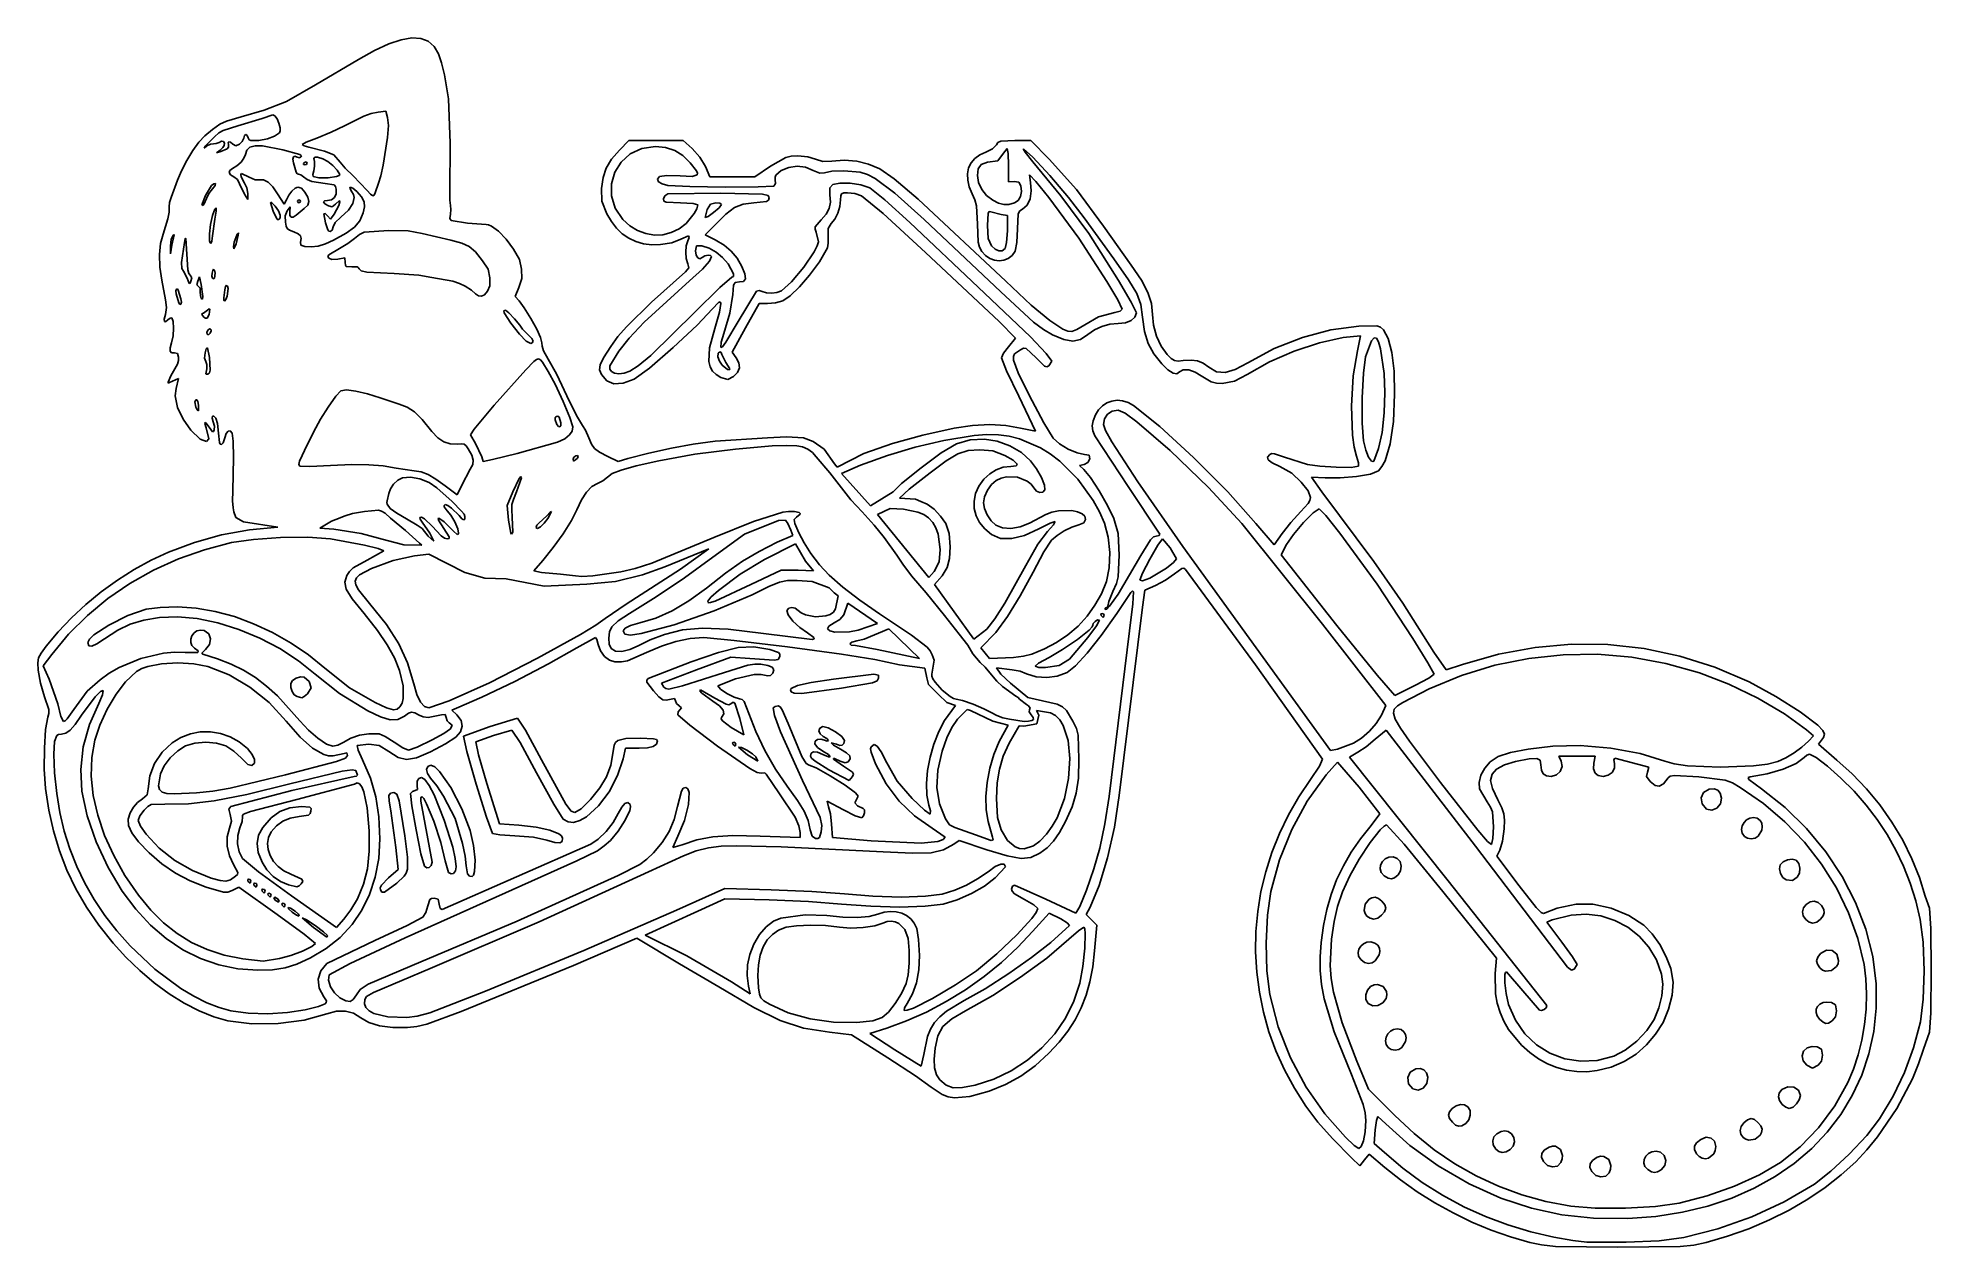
# Model space of a CAD drawing. Header units: metres. Extents: x 1.5 to 28, y 0.1 to 17.1.
import ezdxf

# ---------------------------------------------------------------- set-up
doc = ezdxf.new("R2010")
doc.units = ezdxf.units.M

msp = doc.modelspace()

# ---------------------------------------------------------------- linework, layer by layer
at = {"layer": '1', "color": 3}
for p, q in [((6.398358, 16.983689), (6.572471, 17.042473)), ((6.572471, 17.042473), (6.722116, 17.068203)), ((6.722116, 17.068203), (6.848306, 17.060947)), ((6.848306, 17.060947), (6.95206, 17.020774)), ((6.95206, 17.020774), (7.034391, 16.947753)), ((5.371961, 16.410723), (5.972656, 16.76669)), ((5.972656, 16.76669), (6.198758, 16.891784)), ((6.198758, 16.891784), (6.398358, 16.983689)), ((7.034391, 16.947753), (7.096319, 16.841949)), ((7.096319, 16.841949), (7.138417, 16.717447)), ((7.138417, 16.717447), (7.180283, 16.551315)), ((7.180283, 16.551315), (7.237257, 16.210875)), ((4.961317, 16.17754), (5.371961, 16.410723)), ((7.237257, 16.210875), (7.256437, 15.590848)), ((4.119541, 15.901776), (4.32611, 15.959321)), ((4.621526, 15.937999), (4.279605, 15.833169)), ((4.32611, 15.959321), (4.650878, 16.054763)), ((4.77013, 15.988643), (4.621526, 15.937999)), ((4.650878, 16.054763), (4.961317, 16.17754)), ((4.801096, 15.974992), (4.77013, 15.988643)), ((4.831645, 15.933977), (4.801096, 15.974992)), ((4.85699, 15.874229), (4.831645, 15.933977)), ((6.049156, 15.969805), (5.775521, 15.833307)), ((6.152375, 16.005444), (6.049156, 15.969805)), ((6.249297, 16.025888), (6.152375, 16.005444)), ((6.357512, 16.041914), (6.249297, 16.025888)), ((6.381227, 15.95365), (6.357512, 16.041914)), ((6.394079, 15.841423), (6.381227, 15.95365)), ((3.73239, 15.604138), (3.817626, 15.6925)), ((3.817626, 15.6925), (3.922954, 15.781087)), ((3.951001, 15.681966), (3.82235, 15.550177)), ((3.922954, 15.781087), (4.029788, 15.855609)), ((4.013186, 15.734904), (3.951001, 15.681966)), ((4.072451, 15.770281), (4.013186, 15.734904)), ((4.029788, 15.855609), (4.119541, 15.901776)), ((4.279605, 15.833169), (4.072451, 15.770281)), ((4.363725, 15.66132), (4.374849, 15.69831)), ((4.374849, 15.69831), (4.391013, 15.711679)), ((4.391013, 15.711679), (4.409343, 15.701187)), ((4.409343, 15.701187), (4.426966, 15.666593)), ((4.69586, 15.652671), (4.794629, 15.68889)), ((4.794629, 15.68889), (4.866597, 15.73764)), ((4.872342, 15.804381), (4.85699, 15.874229)), ((4.866597, 15.73764), (4.874865, 15.764477)), ((4.874865, 15.764477), (4.872342, 15.804381)), ((5.591061, 15.744173), (5.389247, 15.663762)), ((5.775521, 15.833307), (5.591061, 15.744173)), ((6.319639, 15.281303), (6.381179, 15.672386)), ((6.381179, 15.672386), (6.394079, 15.841423)), ((3.563093, 15.348261), (3.647976, 15.488228)), ((3.647976, 15.488228), (3.73239, 15.604138)), ((3.807368, 15.523213), (3.847205, 15.5521)), ((3.82235, 15.550177), (3.807368, 15.523213)), ((3.847205, 15.5521), (3.895057, 15.578307)), ((3.895057, 15.578307), (3.938535, 15.582996)), ((3.938535, 15.582996), (3.978527, 15.585172)), ((3.978527, 15.585172), (4.017526, 15.603031)), ((4.033641, 15.494422), (3.982464, 15.454925)), ((3.982464, 15.454925), (4.041032, 15.473412)), ((4.017526, 15.603031), (4.052197, 15.620662)), ((4.070567, 15.528714), (4.033641, 15.494422)), ((4.041032, 15.473412), (4.131132, 15.511796)), ((4.052197, 15.620662), (4.078789, 15.612879)), ((4.090811, 15.560967), (4.070567, 15.528714)), ((4.078789, 15.612879), (4.093756, 15.589561)), ((4.093756, 15.589561), (4.090811, 15.560967)), ((4.131132, 15.511796), (4.150629, 15.536773)), ((4.143802, 15.599291), (4.154357, 15.610335)), ((4.148554, 15.570862), (4.143802, 15.599291)), ((4.150629, 15.536773), (4.148554, 15.570862)), ((4.154357, 15.610335), (4.177447, 15.603636)), ((4.177447, 15.603636), (4.210297, 15.578833)), ((4.210297, 15.578833), (4.250493, 15.555133)), ((4.250493, 15.555133), (4.301822, 15.577498)), ((4.301822, 15.577498), (4.342272, 15.615865)), ((4.342272, 15.615865), (4.363725, 15.66132)), ((4.386141, 15.431883), (4.36677, 15.381814)), ((4.405829, 15.494602), (4.386141, 15.431883)), ((4.449304, 15.53383), (4.405829, 15.494602)), ((4.426966, 15.666593), (4.439496, 15.639899)), ((4.439496, 15.639899), (4.460774, 15.626917)), ((4.521815, 15.552171), (4.449304, 15.53383)), ((4.460774, 15.626917), (4.576144, 15.630968)), ((4.628612, 15.552232), (4.521815, 15.552171)), ((4.576144, 15.630968), (4.69586, 15.652671)), ((4.912203, 15.498775), (4.628612, 15.552232)), ((5.150022, 15.431336), (4.912203, 15.498775)), ((5.060261, 15.39867), (5.08127, 15.409174)), ((5.08127, 15.409174), (5.113999, 15.395743)), ((5.174438, 15.414843), (5.150022, 15.431336)), ((5.166189, 15.397767), (5.174438, 15.414843)), ((5.239928, 15.606219), (5.181676, 15.572064)), ((5.181676, 15.572064), (5.211889, 15.554363)), ((5.211889, 15.554363), (5.275259, 15.536378)), ((5.389247, 15.663762), (5.239928, 15.606219)), ((5.275259, 15.536378), (5.495663, 15.479595)), ((5.495663, 15.479595), (5.628755, 15.425624)), ((5.628755, 15.425624), (5.713555, 15.325663)), ((7.256437, 15.590848), (7.253887, 14.910975)), ((9.523303, 15.367617), (9.632482, 15.49387)), ((9.632482, 15.49387), (9.764686, 15.628886)), ((9.784689, 15.440235), (9.657142, 15.3264)), ((9.764686, 15.628886), (10.144512, 15.628886)), ((9.94615, 15.515672), (9.784689, 15.440235)), ((10.137173, 15.542979), (9.94615, 15.515672)), ((10.279752, 15.529316), (10.137173, 15.542979)), ((10.144512, 15.628886), (10.524338, 15.628886)), ((10.407387, 15.487728), (10.279752, 15.529316)), ((10.522018, 15.41732), (10.407387, 15.487728)), ((10.625582, 15.317195), (10.522018, 15.41732)), ((10.524338, 15.628886), (10.651378, 15.51706)), ((10.651378, 15.51706), (10.760104, 15.396797)), ((11.965317, 15.389305), (12.042673, 15.40831)), ((12.042673, 15.40831), (12.135641, 15.412369)), ((12.135641, 15.412369), (12.275652, 15.399296)), ((14.615977, 15.377579), (14.686004, 15.428162)), ((14.686004, 15.428162), (14.77341, 15.466327)), ((14.77341, 15.466327), (14.867088, 15.511815)), ((14.867088, 15.511815), (14.920477, 15.567211)), ((14.920477, 15.567211), (14.942004, 15.600485)), ((15.005507, 15.43133), (14.941282, 15.344862)), ((14.942004, 15.600485), (14.980223, 15.619059)), ((14.980223, 15.619059), (15.176333, 15.628886)), ((15.069731, 15.516025), (15.005507, 15.43133)), ((15.084169, 15.447641), (15.069731, 15.516025)), ((15.090173, 15.283191), (15.084169, 15.447641)), ((15.176333, 15.628886), (15.404331, 15.628886)), ((15.30184, 15.511511), (15.298995, 15.501497)), ((15.298995, 15.501497), (15.322544, 15.463973)), ((15.432765, 15.395628), (15.30184, 15.511511)), ((15.322544, 15.463973), (15.431767, 15.330193)), ((15.404331, 15.628886), (15.658317, 15.36783)), ((3.433965, 15.071229), (3.488253, 15.203005)), ((3.488253, 15.203005), (3.563093, 15.348261)), ((4.168841, 15.208537), (4.160422, 15.178633)), ((4.160422, 15.178633), (4.178778, 15.148181)), ((4.204487, 15.235168), (4.168841, 15.208537)), ((4.178778, 15.148181), (4.223463, 15.119909)), ((4.268449, 15.275341), (4.204487, 15.235168)), ((4.325041, 15.326928), (4.268449, 15.275341)), ((4.321359, 15.152391), (4.331967, 15.165805)), ((4.326231, 15.12059), (4.321359, 15.152391)), ((4.36677, 15.381814), (4.325041, 15.326928)), ((4.331967, 15.165805), (4.440139, 15.113904)), ((5.052579, 15.366611), (5.060261, 15.39867)), ((5.059831, 15.315381), (5.052579, 15.366611)), ((5.098789, 15.183741), (5.059831, 15.315381)), ((5.113801, 15.161832), (5.098789, 15.183741)), ((5.131051, 15.15764), (5.113801, 15.161832)), ((5.113999, 15.395743), (5.143385, 15.384063)), ((5.161946, 15.148024), (5.131051, 15.15764)), ((5.143385, 15.384063), (5.166189, 15.397767)), ((5.19914, 15.121555), (5.161946, 15.148024)), ((5.230074, 15.327307), (5.200823, 15.304574)), ((5.200823, 15.304574), (5.202523, 15.290538)), ((5.202523, 15.290538), (5.221366, 15.28634)), ((5.221366, 15.28634), (5.242766, 15.294174)), ((5.243839, 15.322648), (5.230074, 15.327307)), ((5.242766, 15.294174), (5.250617, 15.309073)), ((5.250617, 15.309073), (5.243839, 15.322648)), ((5.344293, 15.202271), (5.331303, 15.150906)), ((5.331303, 15.150906), (5.33505, 15.121905)), ((5.357613, 15.268586), (5.344293, 15.202271)), ((5.359304, 15.395514), (5.347135, 15.376588)), ((5.347135, 15.376588), (5.35384, 15.333466)), ((5.35384, 15.333466), (5.357613, 15.268586)), ((5.398335, 15.392766), (5.359304, 15.395514)), ((5.472219, 15.370873), (5.398335, 15.392766)), ((5.541734, 15.335275), (5.472219, 15.370873)), ((5.613781, 15.278395), (5.541734, 15.335275)), ((5.674679, 15.212833), (5.613781, 15.278395)), ((5.66461, 15.123665), (5.700606, 15.13644)), ((5.710745, 15.15119), (5.674679, 15.212833)), ((5.700606, 15.13644), (5.710745, 15.15119)), ((5.713555, 15.325663), (5.785897, 15.239106)), ((5.785897, 15.239106), (5.896712, 15.131265)), ((6.285872, 15.134206), (6.319639, 15.281303)), ((9.402123, 15.109764), (9.448131, 15.243016)), ((9.448131, 15.243016), (9.523303, 15.367617)), ((9.567861, 15.183897), (9.521198, 15.022456)), ((9.657142, 15.3264), (9.567861, 15.183897)), ((10.196561, 15.124207), (10.296576, 15.137181)), ((10.296576, 15.137181), (10.482896, 15.13183)), ((10.712547, 15.205385), (10.625582, 15.317195)), ((10.650764, 15.125122), (10.724128, 15.145501)), ((10.728358, 15.169729), (10.712547, 15.205385)), ((10.724128, 15.145501), (10.728358, 15.169729)), ((10.760104, 15.396797), (10.839581, 15.26306)), ((10.839581, 15.26306), (10.900743, 15.120886)), ((11.530902, 15.120886), (11.753005, 15.2667)), ((11.753005, 15.2667), (11.965317, 15.389305)), ((11.825195, 15.143773), (11.814849, 15.114337)), ((11.901509, 15.205828), (11.825195, 15.143773)), ((12.008724, 15.252108), (11.901509, 15.205828)), ((12.12572, 15.268272), (12.008724, 15.252108)), ((12.243125, 15.254235), (12.12572, 15.268272)), ((12.351566, 15.209912), (12.243125, 15.254235)), ((12.275652, 15.399296), (12.384303, 15.366465)), ((12.443918, 15.16832), (12.351566, 15.209912)), ((12.384303, 15.366465), (12.483248, 15.335186)), ((12.507713, 15.177262), (12.443918, 15.16832)), ((12.483248, 15.335186), (12.610081, 15.341243)), ((12.609841, 15.197236), (12.507713, 15.177262)), ((12.781151, 15.20553), (12.609841, 15.197236)), ((12.610081, 15.341243), (12.786242, 15.353722)), ((13.008215, 15.185661), (12.781151, 15.20553)), ((12.786242, 15.353722), (12.960074, 15.33906)), ((12.960074, 15.33906), (13.127662, 15.297899)), ((13.111727, 15.152278), (13.008215, 15.185661)), ((13.221084, 15.095651), (13.111727, 15.152278)), ((13.127662, 15.297899), (13.285091, 15.230878)), ((13.285091, 15.230878), (13.484573, 15.091954)), ((14.513965, 15.163), (14.529576, 15.243829)), ((14.517254, 15.074427), (14.513965, 15.163)), ((14.529576, 15.243829), (14.563707, 15.315744)), ((14.563707, 15.315744), (14.615977, 15.377579)), ((14.663952, 15.230337), (14.652729, 15.136218)), ((14.652729, 15.136218), (14.668816, 15.03759)), ((14.706703, 15.289918), (14.663952, 15.230337)), ((14.794605, 15.324809), (14.706703, 15.289918)), ((14.941282, 15.344862), (14.794605, 15.324809)), ((15.090173, 15.05033), (15.090173, 15.283191)), ((15.471264, 15.05522), (15.383372, 15.148097)), ((15.383372, 15.148097), (15.395616, 15.038625)), ((15.431767, 15.330193), (15.822555, 14.853395)), ((15.667125, 15.139665), (15.432765, 15.395628)), ((15.658317, 15.36783), (16.041684, 14.940096)), ((15.931463, 14.827329), (15.667125, 15.139665)), ((3.34573, 14.831638), (3.433965, 15.071229)), ((3.911336, 14.995419), (3.828893, 14.857447)), ((3.84045, 14.815526), (3.87459, 14.886143)), ((3.87459, 14.886143), (3.923351, 14.950269)), ((3.943511, 15.02096), (3.911336, 14.995419)), ((3.923351, 14.950269), (3.960389, 14.996337)), ((3.966344, 15.023541), (3.943511, 15.02096)), ((3.960389, 14.996337), (3.966344, 15.023541)), ((4.223463, 15.119909), (4.275904, 15.081931)), ((4.275904, 15.081931), (4.305234, 15.022758)), ((4.305234, 15.022758), (4.373612, 14.878262)), ((4.373216, 15.031715), (4.326231, 15.12059)), ((4.409007, 14.963633), (4.373216, 15.031715)), ((4.373612, 14.878262), (4.422935, 14.802358)), ((4.421499, 14.885403), (4.409007, 14.963633)), ((4.422935, 14.802358), (4.421499, 14.885403)), ((4.440139, 15.113904), (4.522297, 15.078207)), ((4.522297, 15.078207), (4.577856, 15.075448)), ((4.577856, 15.075448), (4.639967, 15.078208)), ((4.639967, 15.078208), (4.705332, 15.04556)), ((4.705332, 15.04556), (4.772125, 14.978878)), ((4.772125, 14.978878), (4.838521, 14.879531)), ((4.838521, 14.879531), (4.929748, 14.737651)), ((4.997455, 14.86281), (5.03951, 14.919358)), ((5.03951, 14.919358), (5.083623, 14.959219)), ((5.083623, 14.959219), (5.124128, 14.97605)), ((5.124128, 14.97605), (5.171348, 14.96159)), ((5.171348, 14.96159), (5.221813, 14.905558)), ((5.251573, 15.082978), (5.19914, 15.121555)), ((5.221813, 14.905558), (5.264469, 14.832365)), ((5.316111, 15.055091), (5.251573, 15.082978)), ((5.503613, 15.024328), (5.316111, 15.055091)), ((5.33505, 15.121905), (5.415422, 15.104241)), ((5.415422, 15.104241), (5.545722, 15.10642)), ((5.631946, 15.006506), (5.503613, 15.024328)), ((5.545722, 15.10642), (5.66461, 15.123665)), ((5.651696, 14.985598), (5.631946, 15.006506)), ((5.637326, 14.831562), (5.661045, 14.882915)), ((5.66124, 14.947194), (5.651696, 14.985598)), ((5.661045, 14.882915), (5.66124, 14.947194)), ((5.856616, 14.97641), (5.851095, 14.95838)), ((5.851095, 14.95838), (5.880079, 14.907821)), ((5.891462, 14.96151), (5.856616, 14.97641)), ((5.880079, 14.907821), (5.901064, 14.869671)), ((5.950463, 14.913278), (5.891462, 14.96151)), ((5.896712, 15.131265), (6.095542, 14.928361)), ((6.015953, 14.840562), (5.950463, 14.913278)), ((6.095542, 14.928361), (6.139671, 14.876703)), ((6.139671, 14.876703), (6.172095, 14.854314)), ((6.193983, 14.860849), (6.20651, 14.895967)), ((6.20651, 14.895967), (6.252586, 15.031751)), ((6.252586, 15.031751), (6.285872, 15.134206)), ((7.253887, 14.910975), (7.254209, 14.793079)), ((9.380436, 14.957553), (9.402123, 15.109764)), ((9.385732, 14.779536), (9.380436, 14.957553)), ((9.521198, 15.022456), (9.521506, 14.851808)), ((10.167311, 15.087737), (10.196561, 15.124207)), ((10.180279, 15.050704), (10.167311, 15.087737)), ((10.230077, 15.019008), (10.180279, 15.050704)), ((10.311318, 14.99855), (10.230077, 15.019008)), ((10.267093, 14.854985), (10.313562, 14.881356)), ((10.622081, 14.982269), (10.311318, 14.99855)), ((10.313562, 14.881356), (11.054396, 14.888949)), ((10.482896, 15.13183), (10.650764, 15.125122)), ((11.114049, 14.974724), (10.622081, 14.982269)), ((10.900743, 15.120886), (11.215822, 15.120886)), ((11.054396, 14.888949), (11.639013, 14.874359)), ((11.576201, 14.977067), (11.114049, 14.974724)), ((11.215822, 15.120886), (11.530902, 15.120886)), ((11.797516, 14.990448), (11.576201, 14.977067)), ((11.639013, 14.874359), (11.718127, 14.856589)), ((11.820313, 15.025516), (11.797516, 14.990448)), ((11.814849, 15.114337), (11.818717, 15.079351)), ((11.818717, 15.079351), (11.820313, 15.025516)), ((12.5833, 14.965307), (12.627191, 15.011455)), ((12.584513, 14.869005), (12.5833, 14.965307)), ((12.627191, 15.011455), (12.724023, 15.031776)), ((12.724023, 15.031776), (12.866363, 15.028548)), ((12.747729, 14.880997), (12.735794, 14.851197)), ((12.777529, 14.892931), (12.747729, 14.880997)), ((12.833302, 14.895108), (12.777529, 14.892931)), ((12.932101, 14.883243), (12.833302, 14.895108)), ((12.866363, 15.028548), (13.018029, 15.005058)), ((13.029658, 14.854716), (12.932101, 14.883243)), ((13.018029, 15.005058), (13.14284, 14.964596)), ((13.14284, 14.964596), (13.354709, 14.798791)), ((13.494909, 14.889821), (13.221084, 15.095651)), ((13.484573, 15.091954), (13.820705, 14.804715)), ((13.90484, 14.522491), (13.494909, 14.889821)), ((14.539824, 14.979279), (14.517254, 15.074427)), ((14.582055, 14.878724), (14.539824, 14.979279)), ((14.618908, 14.796412), (14.582055, 14.878724)), ((14.668816, 15.03759), (14.713511, 14.941212)), ((14.713511, 14.941212), (14.781466, 14.855717)), ((15.167687, 15.05563), (15.090173, 15.05033)), ((15.232798, 15.045675), (15.167687, 15.05563)), ((15.262469, 14.99213), (15.232798, 15.045675)), ((15.257104, 14.843447), (15.270879, 14.913561)), ((15.270879, 14.913561), (15.262469, 14.99213)), ((15.408735, 14.923417), (15.391716, 14.811668)), ((15.395616, 15.038625), (15.408735, 14.923417)), ((15.653979, 14.827781), (15.471264, 15.05522)), ((16.041684, 14.940096), (16.421685, 14.429441)), ((3.299468, 14.528258), (3.315859, 14.622518)), ((3.315859, 14.622518), (3.318021, 14.697174)), ((3.318021, 14.697174), (3.324029, 14.760269)), ((3.324029, 14.760269), (3.34573, 14.831638)), ((3.828893, 14.857447), (3.777275, 14.72777)), ((3.777275, 14.72777), (3.785202, 14.716449)), ((3.785202, 14.716449), (3.801564, 14.731736)), ((3.801564, 14.731736), (3.84045, 14.815526)), ((3.958333, 14.666931), (3.926398, 14.576008)), ((3.955763, 14.525997), (3.976619, 14.635791)), ((3.976274, 14.684813), (3.958333, 14.666931)), ((3.976619, 14.635791), (3.976274, 14.684813)), ((4.742992, 14.763307), (4.739009, 14.758591)), ((4.739009, 14.758591), (4.776166, 14.639923)), ((4.75635, 14.755582), (4.742992, 14.763307)), ((4.802817, 14.709282), (4.75635, 14.755582)), ((4.776166, 14.639923), (4.825372, 14.532016)), ((4.851577, 14.640471), (4.802817, 14.709282)), ((4.874434, 14.583338), (4.851577, 14.640471)), ((4.929748, 14.737651), (4.963129, 14.795915)), ((4.970572, 14.642401), (4.94417, 14.571487)), ((4.963129, 14.795915), (4.997455, 14.86281)), ((5.014579, 14.697161), (4.970572, 14.642401)), ((5.010203, 14.577807), (5.011788, 14.627162)), ((5.011788, 14.627162), (5.014579, 14.697161)), ((5.212681, 14.673275), (5.10089, 14.580303)), ((5.122752, 14.789368), (5.118173, 14.774765)), ((5.118173, 14.774765), (5.125295, 14.76122)), ((5.13629, 14.796492), (5.122752, 14.789368)), ((5.125295, 14.76122), (5.139891, 14.756637)), ((5.150885, 14.79191), (5.13629, 14.796492)), ((5.139891, 14.756637), (5.153429, 14.763761)), ((5.158007, 14.778364), (5.150885, 14.79191)), ((5.153429, 14.763761), (5.158007, 14.778364)), ((5.260151, 14.722553), (5.212681, 14.673275)), ((5.277331, 14.773474), (5.260151, 14.722553)), ((5.264469, 14.832365), (5.277331, 14.773474)), ((5.483142, 14.766975), (5.493972, 14.783984)), ((5.502423, 14.742087), (5.483142, 14.766975)), ((5.493972, 14.783984), (5.535838, 14.788531)), ((5.55089, 14.713913), (5.502423, 14.742087)), ((5.535838, 14.788531), (5.594214, 14.798358)), ((5.603863, 14.70051), (5.55089, 14.713913)), ((5.594214, 14.798358), (5.637326, 14.831562)), ((5.648812, 14.737827), (5.603863, 14.70051)), ((5.632501, 14.596177), (5.697867, 14.717373)), ((5.704594, 14.787567), (5.648812, 14.737827)), ((5.697867, 14.717373), (5.711978, 14.767917)), ((5.711978, 14.767917), (5.704594, 14.787567)), ((5.833424, 14.65282), (5.726327, 14.555038)), ((5.89489, 14.744537), (5.833424, 14.65282)), ((5.910512, 14.829698), (5.89489, 14.744537)), ((5.901064, 14.869671), (5.910512, 14.829698)), ((5.989999, 14.501656), (6.040349, 14.614036)), ((6.051577, 14.770397), (6.015953, 14.840562)), ((6.040349, 14.614036), (6.059117, 14.696863)), ((6.059117, 14.696863), (6.051577, 14.770397)), ((6.172095, 14.854314), (6.193983, 14.860849)), ((7.254209, 14.793079), (7.263765, 14.717057)), ((7.270009, 14.662292), (7.26237, 14.595503)), ((7.263765, 14.717057), (7.270009, 14.662292)), ((9.45747, 14.599311), (9.385732, 14.779536)), ((9.521506, 14.851808), (9.573136, 14.681683)), ((9.573136, 14.681683), (9.68044, 14.521811)), ((10.250062, 14.809903), (10.267093, 14.854985)), ((10.256564, 14.779508), (10.250062, 14.809903)), ((10.287392, 14.762697), (10.256564, 14.779508)), ((10.489951, 14.753997), (10.287392, 14.762697)), ((10.66565, 14.74607), (10.489951, 14.753997)), ((10.72984, 14.724373), (10.66565, 14.74607)), ((10.680416, 14.603938), (10.716299, 14.672064)), ((10.716299, 14.672064), (10.72984, 14.724373)), ((10.860859, 14.662275), (10.834923, 14.54825)), ((10.908342, 14.736081), (10.860859, 14.662275)), ((10.875976, 14.562072), (10.953857, 14.617932)), ((10.983921, 14.753997), (10.908342, 14.736081)), ((10.953857, 14.617932), (11.030069, 14.685096)), ((11.042958, 14.747779), (10.983921, 14.753997)), ((11.030069, 14.685096), (11.066118, 14.73283)), ((11.066118, 14.73283), (11.042958, 14.747779)), ((11.248333, 14.688198), (11.122994, 14.594358)), ((11.36896, 14.734955), (11.248333, 14.688198)), ((11.518756, 14.753997), (11.36896, 14.734955)), ((11.696288, 14.775152), (11.518756, 14.753997)), ((11.725094, 14.79411), (11.696288, 14.775152)), ((11.718127, 14.856589), (11.731729, 14.824552)), ((11.731729, 14.824552), (11.725094, 14.79411)), ((12.532493, 14.595857), (12.574564, 14.674745)), ((12.574564, 14.674745), (12.590676, 14.762281)), ((12.590676, 14.762281), (12.584513, 14.869005)), ((12.695513, 14.609601), (12.653339, 14.527297)), ((12.723485, 14.701996), (12.695513, 14.609601)), ((12.733618, 14.795424), (12.723485, 14.701996)), ((12.735794, 14.851197), (12.733618, 14.795424)), ((13.331286, 14.605149), (13.029658, 14.854716)), ((13.925044, 14.057438), (13.331286, 14.605149)), ((13.354709, 14.798791), (13.70557, 14.476528)), ((13.820705, 14.804715), (15.049736, 13.654099)), ((14.640266, 14.714453), (14.618908, 14.796412)), ((14.652611, 14.454782), (14.640266, 14.714453)), ((14.781466, 14.855717), (14.867334, 14.789739)), ((14.801895, 14.609571), (14.79384, 14.436267)), ((14.816792, 14.631764), (14.801895, 14.609571)), ((14.843229, 14.627615), (14.816792, 14.631764)), ((14.984869, 14.592595), (14.843229, 14.627615)), ((14.867334, 14.789739), (14.950503, 14.749007)), ((14.950503, 14.749007), (15.0241, 14.729902)), ((15.0241, 14.729902), (15.095534, 14.73153)), ((15.095534, 14.73153), (15.172215, 14.752998)), ((15.172215, 14.752998), (15.223448, 14.787892)), ((15.223448, 14.787892), (15.257104, 14.843447)), ((15.24783, 14.640427), (15.227113, 14.601488)), ((15.286207, 14.663502), (15.24783, 14.640427)), ((15.349294, 14.719616), (15.286207, 14.663502)), ((15.391716, 14.811668), (15.349294, 14.719616)), ((16.075855, 14.261241), (15.653979, 14.827781)), ((15.822555, 14.853395), (16.214556, 14.323343)), ((16.152323, 14.54233), (15.931463, 14.827329)), ((3.231785, 14.315365), (3.299468, 14.528258)), ((3.898802, 14.449797), (3.883998, 14.320983)), ((3.926398, 14.576008), (3.898802, 14.449797)), ((3.922963, 14.290092), (3.955763, 14.525997)), ((4.825372, 14.532016), (4.845011, 14.517553)), ((4.845011, 14.517553), (4.861829, 14.523478)), ((4.861829, 14.523478), (4.872685, 14.546503)), ((4.872685, 14.546503), (4.874434, 14.583338)), ((4.94417, 14.571487), (4.9476, 14.483471)), ((4.9476, 14.483471), (4.957991, 14.429317)), ((4.957991, 14.429317), (4.97458, 14.396127)), ((4.97458, 14.396127), (5.007411, 14.372319)), ((5.007411, 14.372319), (5.066524, 14.346313)), ((5.026622, 14.552443), (5.010203, 14.577807)), ((5.0579, 14.552723), (5.026622, 14.552443)), ((5.10089, 14.580303), (5.0579, 14.552723)), ((5.066524, 14.346313), (5.126927, 14.318557)), ((5.487504, 14.598469), (5.503247, 14.603326)), ((5.509432, 14.472284), (5.487504, 14.598469)), ((5.503247, 14.603326), (5.537595, 14.572203)), ((5.542754, 14.376737), (5.509432, 14.472284)), ((5.537595, 14.572203), (5.578631, 14.526909)), ((5.558838, 14.358256), (5.542754, 14.376737)), ((5.577478, 14.354191), (5.558838, 14.358256)), ((5.605369, 14.371778), (5.577478, 14.354191)), ((5.578631, 14.526909), (5.632501, 14.596177)), ((5.619126, 14.417148), (5.605369, 14.371778)), ((5.646652, 14.481024), (5.619126, 14.417148)), ((5.726327, 14.555038), (5.646652, 14.481024)), ((5.801302, 14.327809), (5.916859, 14.412275)), ((5.916859, 14.412275), (5.989999, 14.501656)), ((6.051911, 14.342693), (5.988695, 14.309773)), ((6.400136, 14.364916), (6.051911, 14.342693)), ((6.667577, 14.360184), (6.400136, 14.364916)), ((6.86544, 14.326473), (6.667577, 14.360184)), ((7.26237, 14.595503), (7.253729, 14.532773)), ((7.253729, 14.532773), (7.271108, 14.507017)), ((7.271108, 14.507017), (7.503793, 14.469358)), ((7.503793, 14.469358), (7.762339, 14.451138)), ((7.762339, 14.451138), (7.79763, 14.446691)), ((7.79763, 14.446691), (7.839505, 14.428513)), ((7.839505, 14.428513), (7.937258, 14.356146)), ((7.937258, 14.356146), (8.044095, 14.244388)), ((9.519575, 14.490832), (9.45747, 14.599311)), ((9.591424, 14.397603), (9.519575, 14.490832)), ((9.672706, 14.319803), (9.591424, 14.397603)), ((9.68044, 14.521811), (9.778131, 14.432249)), ((9.778131, 14.432249), (9.886634, 14.365857)), ((9.886634, 14.365857), (10.002473, 14.322851)), ((10.359257, 14.336323), (10.46969, 14.389033)), ((10.46969, 14.389033), (10.570082, 14.466216)), ((10.570082, 14.466216), (10.680416, 14.603938)), ((10.834923, 14.54825), (10.875976, 14.562072)), ((10.959061, 14.43407), (10.835503, 14.307054)), ((11.122994, 14.594358), (10.959061, 14.43407)), ((12.375849, 14.384831), (12.379532, 14.41959)), ((12.390483, 14.343311), (12.375849, 14.384831)), ((12.379532, 14.41959), (12.460778, 14.515079)), ((12.423173, 14.207014), (12.390483, 14.343311)), ((12.460778, 14.515079), (12.532493, 14.595857)), ((12.6006, 14.464144), (12.557817, 14.396687)), ((12.557817, 14.396687), (12.558032, 14.272922)), ((12.653339, 14.527297), (12.6006, 14.464144)), ((13.70557, 14.476528), (14.665126, 13.573335)), ((14.982144, 13.506048), (13.90484, 14.522491)), ((14.663742, 14.202069), (14.652611, 14.454782)), ((14.79384, 14.436267), (14.805341, 14.252228)), ((15.077121, 14.577106), (14.984869, 14.592595)), ((15.06243, 14.199996), (15.073418, 14.362163)), ((15.073418, 14.362163), (15.077121, 14.577106)), ((15.216757, 14.389633), (15.206304, 14.196958)), ((15.227113, 14.601488), (15.216757, 14.389633)), ((16.56516, 13.970019), (16.152323, 14.54233)), ((16.421685, 14.429441), (16.811934, 13.879893)), ((3.180724, 14.027811), (3.196044, 14.1859)), ((3.196044, 14.1859), (3.231785, 14.315365)), ((3.344893, 14.239129), (3.336753, 14.150534)), ((3.336753, 14.150534), (3.337038, 14.041278)), ((3.337038, 14.041278), (3.35639, 14.160386)), ((3.366831, 14.293882), (3.344893, 14.239129)), ((3.35639, 14.160386), (3.386468, 14.303733)), ((3.385124, 14.310838), (3.366831, 14.293882)), ((3.386468, 14.303733), (3.385124, 14.310838)), ((3.531448, 14.199473), (3.49085, 13.916759)), ((3.543675, 14.252516), (3.531448, 14.199473)), ((3.547905, 14.26001), (3.543675, 14.252516)), ((3.551361, 14.252458), (3.547905, 14.26001)), ((3.564648, 14.036437), (3.551361, 14.252458)), ((3.883998, 14.320983), (3.884044, 14.221339)), ((3.884044, 14.221339), (3.890275, 14.192384)), ((3.890275, 14.192384), (3.900987, 14.182635)), ((3.900987, 14.182635), (3.915679, 14.214945)), ((3.915679, 14.214945), (3.922963, 14.290092)), ((4.231085, 14.202449), (4.221239, 14.138755)), ((4.221239, 14.138755), (4.226177, 14.111564)), ((4.226177, 14.111564), (4.255513, 14.181258)), ((4.269256, 14.316358), (4.231085, 14.202449)), ((4.255513, 14.181258), (4.2874, 14.299656)), ((4.291245, 14.335624), (4.269256, 14.316358)), ((4.2874, 14.299656), (4.291245, 14.335624)), ((5.126927, 14.318557), (5.158276, 14.291825)), ((5.158276, 14.291825), (5.166896, 14.256252)), ((5.166896, 14.256252), (5.159115, 14.201983)), ((5.159115, 14.201983), (5.16398, 14.162909)), ((5.16398, 14.162909), (5.218263, 14.144276)), ((5.218263, 14.144276), (5.311032, 14.135934)), ((5.311032, 14.135934), (5.405725, 14.146663)), ((5.405725, 14.146663), (5.508045, 14.177673)), ((5.508045, 14.177673), (5.6237, 14.230175)), ((5.7081, 14.11476), (5.554806, 14.024799)), ((5.6237, 14.230175), (5.801302, 14.327809)), ((5.824245, 14.184606), (5.7081, 14.11476)), ((5.917478, 14.254869), (5.824245, 14.184606)), ((5.988695, 14.309773), (5.917478, 14.254869)), ((7.265553, 14.231721), (6.86544, 14.326473)), ((7.420551, 14.191059), (7.265553, 14.231721)), ((7.526589, 14.142396), (7.420551, 14.191059)), ((7.61386, 14.066237), (7.526589, 14.142396)), ((8.044095, 14.244388), (8.148516, 14.103589)), ((8.148516, 14.103589), (8.231182, 13.958004)), ((9.763109, 14.25761), (9.672706, 14.319803)), ((9.862322, 14.211204), (9.763109, 14.25761)), ((9.970032, 14.180762), (9.862322, 14.211204)), ((10.085928, 14.166463), (9.970032, 14.180762)), ((10.002473, 14.322851), (10.122174, 14.303449)), ((10.209699, 14.168486), (10.085928, 14.166463)), ((10.122174, 14.303449), (10.24226, 14.307867)), ((10.368931, 14.195336), (10.209699, 14.168486)), ((10.24226, 14.307867), (10.359257, 14.336323)), ((10.492601, 14.243821), (10.368931, 14.195336)), ((10.602095, 14.290058), (10.492601, 14.243821)), ((10.561631, 14.061659), (10.568752, 14.151031)), ((10.568752, 14.151031), (10.591015, 14.222047)), ((10.591015, 14.222047), (10.61089, 14.270496)), ((10.61089, 14.270496), (10.602095, 14.290058)), ((10.714445, 14.153276), (10.701618, 14.081857)), ((10.701618, 14.081857), (10.709353, 14.019937)), ((10.790103, 14.150689), (10.714445, 14.153276)), ((10.889638, 14.11825), (10.790103, 14.150689)), ((10.835503, 14.307054), (10.97679, 14.235458)), ((10.987552, 14.062915), (10.889638, 14.11825)), ((10.97679, 14.235458), (11.099414, 14.162557)), ((11.099414, 14.162557), (11.200328, 14.078202)), ((11.200328, 14.078202), (11.282351, 13.979576)), ((12.362026, 14.065517), (12.406687, 14.149929)), ((12.406687, 14.149929), (12.423173, 14.207014)), ((12.549216, 14.122323), (12.436403, 13.928339)), ((12.562085, 14.190186), (12.549216, 14.122323)), ((12.558032, 14.272922), (12.562085, 14.190186)), ((14.683264, 14.133631), (14.663742, 14.202069)), ((14.717178, 14.073781), (14.683264, 14.133631)), ((14.76801, 14.014929), (14.717178, 14.073781)), ((14.805341, 14.252228), (14.852333, 14.151025)), ((14.852333, 14.151025), (14.901803, 14.103243)), ((14.901803, 14.103243), (14.952961, 14.080142)), ((14.952961, 14.080142), (15.001024, 14.082712)), ((15.001024, 14.082712), (15.041211, 14.111941)), ((15.041211, 14.111941), (15.06243, 14.199996)), ((15.181071, 14.077517), (15.139744, 14.017922)), ((15.206304, 14.196958), (15.181071, 14.077517)), ((16.469427, 13.653082), (16.075855, 14.261241)), ((16.214556, 14.323343), (16.63128, 13.666566)), ((3.186143, 13.85176), (3.180724, 14.027811)), ((3.212618, 13.668416), (3.186143, 13.85176)), ((3.49085, 13.916759), (3.495639, 13.835577)), ((3.495639, 13.835577), (3.517275, 13.797918)), ((3.58079, 13.81386), (3.564648, 14.036437)), ((3.59298, 13.765504), (3.58079, 13.81386)), ((3.941341, 13.82466), (3.927811, 13.807114)), ((3.955322, 13.808567), (3.941341, 13.82466)), ((3.964231, 13.767643), (3.955322, 13.808567)), ((5.554806, 14.024799), (5.540571, 13.999947)), ((5.540571, 13.999947), (5.554841, 13.976706)), ((5.554841, 13.976706), (5.599047, 13.960559)), ((5.599047, 13.960559), (5.681579, 13.965709)), ((5.681579, 13.965709), (5.782241, 13.980937)), ((5.782241, 13.980937), (5.785157, 13.915907)), ((5.785157, 13.915907), (5.788393, 13.878824)), ((5.788393, 13.878824), (5.799325, 13.860386)), ((5.799325, 13.860386), (5.877519, 13.858959)), ((5.877519, 13.858959), (5.951941, 13.857907)), ((5.951941, 13.857907), (5.970009, 13.84754)), ((5.970009, 13.84754), (5.980645, 13.829069)), ((5.980645, 13.829069), (6.009871, 13.800649)), ((7.712563, 13.943079), (7.61386, 14.066237)), ((7.789421, 13.822049), (7.712563, 13.943079)), ((7.814401, 13.701267), (7.789421, 13.822049)), ((8.231182, 13.958004), (8.259893, 13.823639)), ((8.259893, 13.823639), (8.26198, 13.693216)), ((10.557208, 13.786632), (10.606306, 13.841623)), ((10.56957, 13.972047), (10.561631, 14.061659)), ((10.592486, 13.90031), (10.56957, 13.972047)), ((10.606306, 13.841623), (10.592486, 13.90031)), ((10.796054, 13.824254), (10.616951, 13.662268)), ((10.709353, 14.019937), (10.729976, 13.981199)), ((10.729976, 13.981199), (10.759612, 13.969529)), ((10.759612, 13.969529), (10.794388, 13.988811)), ((10.794388, 13.988811), (10.832069, 14.010993)), ((10.897608, 13.935516), (10.796054, 13.824254)), ((10.832069, 14.010993), (10.878558, 14.020219)), ((10.878558, 14.020219), (10.910271, 14.015149)), ((10.924235, 13.999641), (10.897608, 13.935516)), ((10.910271, 14.015149), (10.924235, 13.999641)), ((11.078184, 13.988576), (10.987552, 14.062915)), ((11.155872, 13.899126), (11.078184, 13.988576)), ((11.233282, 13.760466), (11.155872, 13.899126)), ((11.282351, 13.979576), (11.3483, 13.86386)), ((11.3483, 13.86386), (11.390131, 13.758877)), ((12.04566, 13.64571), (12.216988, 13.852937)), ((12.216988, 13.852937), (12.362026, 14.065517)), ((12.436403, 13.928339), (12.300211, 13.740871)), ((14.956355, 13.09192), (13.925044, 14.057438)), ((14.82769, 13.973079), (14.76801, 14.014929)), ((14.892816, 13.948206), (14.82769, 13.973079)), ((14.959987, 13.94028), (14.892816, 13.948206)), ((15.0258, 13.949276), (14.959987, 13.94028)), ((15.086853, 13.975166), (15.0258, 13.949276)), ((15.139744, 14.017922), (15.086853, 13.975166)), ((16.77332, 13.676675), (16.56516, 13.970019)), ((16.811934, 13.879893), (16.952956, 13.670997)), ((3.267344, 13.39643), (3.212618, 13.668416)), ((3.419724, 13.545018), (3.411923, 13.522104)), ((3.432947, 13.548269), (3.419724, 13.545018)), ((3.445642, 13.531252), (3.432947, 13.548269)), ((3.517275, 13.797918), (3.56824, 13.695864)), ((3.56824, 13.695864), (3.599453, 13.621581)), ((3.611007, 13.739274), (3.59298, 13.765504)), ((3.599453, 13.621581), (3.609686, 13.626789)), ((3.609686, 13.626789), (3.623031, 13.655271)), ((3.635208, 13.703856), (3.611007, 13.739274)), ((3.623031, 13.655271), (3.635208, 13.703856)), ((3.71913, 13.655568), (3.703697, 13.60285)), ((3.703697, 13.60285), (3.727289, 13.580697)), ((3.743999, 13.715675), (3.71913, 13.655568)), ((3.727289, 13.580697), (3.751114, 13.555476)), ((3.767635, 13.607095), (3.743999, 13.715675)), ((3.751114, 13.555476), (3.753905, 13.50635)), ((3.789105, 13.440576), (3.767635, 13.607095)), ((3.918758, 13.768611), (3.916567, 13.726288)), ((3.916567, 13.726288), (3.923623, 13.697284)), ((3.927811, 13.807114), (3.918758, 13.768611)), ((3.923623, 13.697284), (3.939819, 13.688048)), ((3.939819, 13.688048), (3.953979, 13.700147)), ((3.953979, 13.700147), (3.964231, 13.767643)), ((4.108595, 13.579511), (4.099315, 13.53256)), ((4.122566, 13.599953), (4.108595, 13.579511)), ((4.137051, 13.588142), (4.122566, 13.599953)), ((4.129783, 13.446333), (4.143298, 13.553986)), ((4.143298, 13.553986), (4.137051, 13.588142)), ((6.009871, 13.800649), (6.08742, 13.781886)), ((6.08742, 13.781886), (6.474744, 13.76138)), ((6.474744, 13.76138), (6.818011, 13.740199)), ((6.818011, 13.740199), (7.001491, 13.709593)), ((7.001491, 13.709593), (7.297608, 13.65524)), ((7.297608, 13.65524), (7.390197, 13.625046)), ((7.390197, 13.625046), (7.469182, 13.586695)), ((7.469182, 13.586695), (7.557676, 13.529694)), ((7.781896, 13.513611), (7.815087, 13.590921)), ((7.815087, 13.590921), (7.814401, 13.701267)), ((8.222677, 13.56592), (8.171338, 13.439532)), ((8.26198, 13.693216), (8.222677, 13.56592)), ((10.616951, 13.662268), (9.981541, 13.081294)), ((10.084399, 13.361408), (10.557208, 13.786632)), ((10.691939, 13.219722), (11.042973, 13.565822)), ((11.042973, 13.565822), (11.206995, 13.709775)), ((11.206995, 13.709775), (11.23344, 13.722867)), ((11.23358, 13.602199), (11.22349, 13.469886)), ((11.23344, 13.722867), (11.233282, 13.760466)), ((11.254947, 13.637305), (11.23358, 13.602199)), ((11.314345, 13.644532), (11.254947, 13.637305)), ((11.373674, 13.65257), (11.314345, 13.644532)), ((11.398762, 13.689566), (11.373674, 13.65257)), ((11.390131, 13.758877), (11.398762, 13.689566)), ((11.905648, 13.520275), (12.04566, 13.64571)), ((12.159237, 13.576513), (12.02853, 13.451303)), ((12.300211, 13.740871), (12.159237, 13.576513)), ((14.665126, 13.573335), (15.396848, 12.873975)), ((15.049736, 13.654099), (15.408644, 13.320094)), ((16.623018, 13.392259), (16.469427, 13.653082)), ((16.63128, 13.666566), (16.809024, 13.360778)), ((16.889922, 13.483155), (16.77332, 13.676675)), ((16.952956, 13.670997), (17.044222, 13.49802)), ((3.263864, 13.188972), (3.27921, 13.286922)), ((3.27921, 13.286922), (3.267344, 13.39643)), ((3.411923, 13.522104), (3.41541, 13.47829)), ((3.41541, 13.47829), (3.451998, 13.353244)), ((3.482774, 13.40732), (3.445642, 13.531252)), ((3.451998, 13.353244), (3.468867, 13.327922)), ((3.468867, 13.327922), (3.482467, 13.333499)), ((3.482467, 13.333499), (3.488528, 13.362468)), ((3.488528, 13.362468), (3.482774, 13.40732)), ((3.753905, 13.50635), (3.755054, 13.454272)), ((3.755054, 13.454272), (3.766816, 13.412734)), ((3.766816, 13.412734), (3.783401, 13.402566)), ((3.783401, 13.402566), (3.789105, 13.440576)), ((4.084372, 13.420714), (4.082664, 13.383375)), ((4.082664, 13.383375), (4.09427, 13.377797)), ((4.099315, 13.53256), (4.084372, 13.420714)), ((4.09427, 13.377797), (4.112281, 13.400084)), ((4.112281, 13.400084), (4.129783, 13.446333)), ((7.557676, 13.529694), (7.614791, 13.480347)), ((7.614791, 13.480347), (7.65373, 13.448619)), ((7.65373, 13.448619), (7.69654, 13.443981)), ((7.69654, 13.443981), (7.74025, 13.465841)), ((7.74025, 13.465841), (7.781896, 13.513611)), ((8.171338, 13.439532), (8.224119, 13.380946)), ((8.224119, 13.380946), (8.297485, 13.28093)), ((8.297485, 13.28093), (8.38842, 13.134063)), ((9.729533, 13.015761), (10.084399, 13.361408)), ((11.021167, 13.359042), (10.935887, 13.267326)), ((11.044622, 13.364576), (11.021167, 13.359042)), ((11.038211, 13.220212), (11.055283, 13.343264)), ((11.055283, 13.343264), (11.044622, 13.364576)), ((11.22349, 13.469886), (11.178599, 13.205903)), ((11.298298, 13.091016), (11.556828, 13.517305)), ((11.590611, 13.342886), (11.401003, 13.001874)), ((11.556828, 13.517305), (11.592954, 13.523152)), ((11.711465, 13.342886), (11.590611, 13.342886)), ((11.592954, 13.523152), (11.636631, 13.51025)), ((11.636631, 13.51025), (11.696732, 13.490811)), ((11.696732, 13.490811), (11.768825, 13.486271)), ((11.823496, 13.354164), (11.711465, 13.342886)), ((11.768825, 13.486271), (11.842076, 13.496227)), ((11.923135, 13.381279), (11.823496, 13.354164)), ((11.842076, 13.496227), (11.905648, 13.520275)), ((12.02853, 13.451303), (11.923135, 13.381279)), ((15.440447, 13.080546), (14.982144, 13.506048)), ((15.408644, 13.320094), (15.668358, 13.102144)), ((16.684729, 13.26363), (16.623018, 13.392259)), ((16.809024, 13.360778), (16.882284, 13.210211)), ((16.944977, 13.328606), (16.889922, 13.483155)), ((16.968495, 13.152177), (16.944977, 13.328606)), ((17.044222, 13.49802), (17.093376, 13.34311)), ((17.093376, 13.34311), (17.108062, 13.188419)), ((3.249416, 13.124196), (3.263864, 13.188972)), ((3.250854, 13.089754), (3.249416, 13.124196)), ((3.26794, 13.086135), (3.250854, 13.089754)), ((3.300435, 13.11383), (3.26794, 13.086135)), ((3.331064, 13.138144), (3.300435, 13.11383)), ((3.353028, 13.140557), (3.331064, 13.138144)), ((3.372504, 13.088856), (3.353028, 13.140557)), ((3.378624, 12.99561), (3.372504, 13.088856)), ((3.780802, 13.202975), (3.776375, 13.190422)), ((3.776375, 13.190422), (3.802884, 13.153198)), ((3.797271, 13.208942), (3.780802, 13.202975)), ((3.854042, 13.24732), (3.797271, 13.208942)), ((3.802884, 13.153198), (3.828636, 13.136511)), ((3.828636, 13.136511), (3.848309, 13.136076)), ((3.848309, 13.136076), (3.876604, 13.187283)), ((3.876391, 13.266166), (3.854042, 13.24732)), ((3.887641, 13.262337), (3.876391, 13.266166)), ((3.876604, 13.187283), (3.887641, 13.262337)), ((8.033397, 13.250136), (8.012553, 13.239682)), ((8.012553, 13.239682), (8.016228, 13.209923)), ((8.016228, 13.209923), (8.10737, 13.067172)), ((8.080815, 13.213737), (8.033397, 13.250136)), ((8.16099, 13.128913), (8.080815, 13.213737)), ((8.10737, 13.067172), (8.228778, 12.911301)), ((8.237054, 13.0373), (8.16099, 13.128913)), ((8.272136, 12.980534), (8.237054, 13.0373)), ((8.38842, 13.134063), (8.472302, 12.982392)), ((9.61218, 12.878134), (9.729533, 13.015761)), ((9.981541, 13.081294), (9.768743, 12.856326)), ((10.073235, 12.615158), (10.691939, 13.219722)), ((10.721765, 13.039582), (10.386683, 12.726276)), ((10.935887, 13.267326), (10.721765, 13.039582)), ((10.969921, 12.990108), (11.038211, 13.220212)), ((11.178599, 13.205903), (11.094836, 12.922126)), ((11.125798, 12.801574), (11.298298, 13.091016)), ((15.188951, 12.858146), (14.956355, 13.09192)), ((15.579119, 12.976845), (15.440447, 13.080546)), ((15.668358, 13.102144), (15.850764, 12.983591)), ((16.049169, 12.976489), (16.159179, 13.045527)), ((16.159179, 13.045527), (16.352772, 13.156188)), ((16.399465, 13.022022), (16.296555, 12.97396)), ((16.352772, 13.156188), (16.578895, 13.214788)), ((16.509887, 13.050976), (16.399465, 13.022022)), ((16.627378, 13.060663), (16.509887, 13.050976)), ((16.578895, 13.214788), (16.65364, 13.236464)), ((16.728116, 13.072119), (16.627378, 13.060663)), ((16.65364, 13.236464), (16.684729, 13.26363)), ((16.808972, 13.103674), (16.728116, 13.072119)), ((16.862758, 13.151111), (16.808972, 13.103674)), ((16.882284, 13.210211), (16.862758, 13.151111)), ((16.996886, 12.948648), (16.968495, 13.152177)), ((17.108062, 13.188419), (17.123366, 13.037334)), ((17.123366, 13.037334), (17.166228, 12.885528)), ((19.61079, 12.972342), (20.003088, 13.023753)), ((20.003088, 13.023753), (20.255546, 13.028785)), ((20.255546, 13.028785), (20.307852, 13.011439)), ((20.307852, 13.011439), (20.347837, 12.9757)), ((3.33086, 12.719927), (3.351325, 12.793194)), ((3.351325, 12.793194), (3.371519, 12.887997)), ((3.371519, 12.887997), (3.378624, 12.99561)), ((3.861099, 12.967439), (3.846777, 12.937467)), ((3.846777, 12.937467), (3.851524, 12.911378)), ((3.851524, 12.911378), (3.870294, 12.901341)), ((3.884324, 12.985583), (3.861099, 12.967439)), ((3.870294, 12.901341), (3.892085, 12.92612)), ((3.901658, 12.982181), (3.884324, 12.985583)), ((3.892085, 12.92612), (3.904368, 12.95835)), ((3.904368, 12.95835), (3.901658, 12.982181)), ((8.228778, 12.911301), (8.323668, 12.815917)), ((8.350515, 12.902169), (8.272136, 12.980534)), ((8.323668, 12.815917), (8.389034, 12.783411)), ((8.403212, 12.8512), (8.350515, 12.902169)), ((8.389034, 12.783411), (8.409709, 12.791487)), ((8.421878, 12.816182), (8.403212, 12.8512)), ((8.409709, 12.791487), (8.421878, 12.816182)), ((8.472302, 12.982392), (8.524508, 12.867965)), ((8.524508, 12.867965), (8.544238, 12.793368)), ((8.544238, 12.793368), (8.547098, 12.743479)), ((9.512899, 12.740075), (9.61218, 12.878134)), ((9.768743, 12.856326), (9.626398, 12.67555)), ((10.897262, 12.722201), (10.969921, 12.990108)), ((11.059306, 12.801725), (11.05411, 12.726676)), ((11.094836, 12.922126), (11.059306, 12.801725)), ((11.076296, 12.735731), (11.125798, 12.801574)), ((11.401003, 13.001874), (11.211396, 12.660862)), ((15.090173, 12.734226), (15.188951, 12.858146)), ((15.396848, 12.873975), (15.616657, 12.643823)), ((15.707178, 12.904611), (15.579119, 12.976845)), ((15.866189, 12.837477), (15.707178, 12.904611)), ((15.850764, 12.983591), (15.919816, 12.956381)), ((15.991002, 12.81544), (15.866189, 12.837477)), ((15.919816, 12.956381), (15.977749, 12.947775)), ((15.977749, 12.947775), (16.049169, 12.976489)), ((16.097508, 12.838572), (15.991002, 12.81544)), ((16.201597, 12.90695), (16.097508, 12.838572)), ((16.296555, 12.97396), (16.201597, 12.90695)), ((17.047316, 12.781066), (16.996886, 12.948648)), ((17.12572, 12.634987), (17.047316, 12.781066)), ((17.166228, 12.885528), (17.232077, 12.745284)), ((18.817481, 12.710441), (19.210617, 12.866263)), ((19.449355, 12.793187), (19.09679, 12.676164)), ((19.210617, 12.866263), (19.61079, 12.972342)), ((19.783389, 12.864625), (19.449355, 12.793187)), ((20.028387, 12.887301), (19.783389, 12.864625)), ((19.984125, 12.679257), (20.028387, 12.887301)), ((20.181101, 12.819208), (20.09864, 12.594997)), ((20.217019, 12.861444), (20.181101, 12.819208)), ((20.249818, 12.856719), (20.217019, 12.861444)), ((20.279813, 12.804748), (20.249818, 12.856719)), ((20.307321, 12.705245), (20.279813, 12.804748)), ((20.347837, 12.9757), (20.416367, 12.853065)), ((20.416367, 12.853065), (20.466263, 12.656513)), ((3.330185, 12.674761), (3.33086, 12.719927)), ((3.350676, 12.653048), (3.330185, 12.674761)), ((3.341172, 12.326005), (3.432227, 12.493668)), ((3.393714, 12.650142), (3.350676, 12.653048)), ((3.434651, 12.642138), (3.393714, 12.650142)), ((3.432227, 12.493668), (3.447054, 12.544471)), ((3.448107, 12.589763), (3.434651, 12.642138)), ((3.447054, 12.544471), (3.448107, 12.589763)), ((3.822036, 12.648827), (3.814012, 12.574288)), ((3.814012, 12.574288), (3.830578, 12.528828)), ((3.838435, 12.705934), (3.822036, 12.648827)), ((3.830578, 12.528828), (3.847161, 12.486375)), ((3.853365, 12.722916), (3.838435, 12.705934)), ((3.847161, 12.486375), (3.843542, 12.426447)), ((3.882951, 12.587075), (3.853365, 12.722916)), ((3.893565, 12.409019), (3.882951, 12.587075)), ((8.431168, 12.528786), (8.319436, 12.411009)), ((8.467633, 12.55767), (8.431168, 12.528786)), ((8.497113, 12.566162), (8.467633, 12.55767)), ((8.524076, 12.553968), (8.497113, 12.566162)), ((8.552981, 12.520796), (8.524076, 12.553968)), ((8.547098, 12.743479), (8.567968, 12.676602)), ((8.634476, 12.390345), (8.552981, 12.520796)), ((8.567968, 12.676602), (8.631429, 12.560664)), ((8.631429, 12.560664), (8.749701, 12.356097)), ((9.353806, 12.412283), (9.361012, 12.481256)), ((9.361012, 12.481256), (9.410883, 12.581169)), ((9.410883, 12.581169), (9.512899, 12.740075)), ((9.626398, 12.67555), (9.498951, 12.467849)), ((9.896168, 12.466503), (10.073235, 12.615158)), ((10.386683, 12.726276), (10.052441, 12.437052)), ((10.886103, 12.529041), (10.897262, 12.722201)), ((10.904181, 12.455758), (10.886103, 12.529041)), ((11.015161, 12.64545), (11.014256, 12.596222)), ((11.014256, 12.596222), (11.034651, 12.534489)), ((11.040284, 12.665552), (11.015161, 12.64545)), ((11.034651, 12.534489), (11.073426, 12.476871)), ((11.060216, 12.654235), (11.040284, 12.665552)), ((11.05411, 12.726676), (11.076296, 12.735731)), ((11.068507, 12.627025), (11.060216, 12.654235)), ((11.124951, 12.51674), (11.068507, 12.627025)), ((11.181396, 12.428267), (11.124951, 12.51674)), ((11.211396, 12.660862), (11.269418, 12.582383)), ((11.269418, 12.582383), (11.308344, 12.509288)), ((11.308344, 12.509288), (11.314817, 12.44004)), ((14.991395, 12.579631), (15.020412, 12.648068)), ((15.062355, 12.398478), (14.991395, 12.579631)), ((15.020412, 12.648068), (15.090173, 12.734226)), ((15.174424, 12.635009), (15.158542, 12.598015)), ((15.158542, 12.598015), (15.160944, 12.546567)), ((15.160944, 12.546567), (15.226131, 12.372173)), ((15.255501, 12.693775), (15.174424, 12.635009)), ((15.300873, 12.715125), (15.255501, 12.693775)), ((15.339184, 12.710406), (15.300873, 12.715125)), ((15.470742, 12.583909), (15.339184, 12.710406)), ((15.593122, 12.466099), (15.470742, 12.583909)), ((15.616657, 12.643823), (15.696951, 12.535739)), ((15.696951, 12.535739), (15.653923, 12.467421)), ((17.23803, 12.495966), (17.12572, 12.634987)), ((17.232077, 12.745284), (17.316342, 12.628884)), ((17.325028, 12.413018), (17.23803, 12.495966)), ((17.316342, 12.628884), (17.372351, 12.571411)), ((17.372351, 12.571411), (17.416628, 12.542337)), ((17.416628, 12.542337), (17.466721, 12.534864)), ((17.466721, 12.534864), (17.540179, 12.542198)), ((17.540179, 12.542198), (17.649529, 12.550324)), ((17.649529, 12.550324), (17.738939, 12.539322)), ((17.738939, 12.539322), (17.818524, 12.506573)), ((17.818524, 12.506573), (17.898399, 12.449458)), ((18.270402, 12.41512), (18.446293, 12.509797)), ((18.751305, 12.523451), (18.438508, 12.344945)), ((18.446293, 12.509797), (18.817481, 12.710441)), ((19.09679, 12.676164), (18.751305, 12.523451)), ((19.922477, 12.326011), (19.984125, 12.679257)), ((20.09864, 12.594997), (20.067547, 12.366679)), ((20.356142, 12.3625), (20.307321, 12.705245)), ((20.466263, 12.656513), (20.496169, 12.39385)), ((3.301239, 12.241153), (3.341172, 12.326005)), ((3.303806, 12.22592), (3.301239, 12.241153)), ((3.322342, 12.233458), (3.303806, 12.22592)), ((3.322342, 12.233458), (3.448855, 12.29097)), ((3.448855, 12.29097), (3.417375, 12.152021)), ((3.843542, 12.426447), (3.832975, 12.355746)), ((3.832975, 12.355746), (3.840757, 12.349381)), ((3.840757, 12.349381), (3.859735, 12.350714)), ((3.859735, 12.350714), (3.881344, 12.368896)), ((3.881344, 12.368896), (3.893565, 12.409019)), ((8.319436, 12.411009), (7.876699, 11.918171)), ((8.73001, 12.209787), (8.634476, 12.390345)), ((8.749701, 12.356097), (8.93282, 11.968266)), ((9.379783, 12.346197), (9.353806, 12.412283)), ((9.453784, 12.258086), (9.379783, 12.346197)), ((9.555883, 12.21786), (9.453784, 12.258086)), ((9.498951, 12.467849), (9.495831, 12.423813)), ((9.495831, 12.423813), (9.521929, 12.388975)), ((9.521929, 12.388975), (9.565165, 12.364117)), ((9.685196, 12.225642), (9.555883, 12.21786)), ((9.565165, 12.364117), (9.624968, 12.356724)), ((9.624968, 12.356724), (9.697331, 12.366717)), ((9.84084, 12.281556), (9.685196, 12.225642)), ((9.697331, 12.366717), (9.778247, 12.394017)), ((9.778247, 12.394017), (9.896168, 12.466503)), ((10.052441, 12.437052), (9.84084, 12.281556)), ((10.938348, 12.395481), (10.904181, 12.455758)), ((10.988843, 12.346317), (10.938348, 12.395481)), ((11.055903, 12.306372), (10.988843, 12.346317)), ((11.150742, 12.274579), (11.055903, 12.306372)), ((11.073426, 12.476871), (11.14935, 12.41574)), ((11.14935, 12.41574), (11.172752, 12.411943)), ((11.231016, 12.317324), (11.150742, 12.274579)), ((11.172752, 12.411943), (11.181396, 12.428267)), ((11.28899, 12.3757), (11.231016, 12.317324)), ((11.314817, 12.44004), (11.28899, 12.3757)), ((15.232958, 12.04132), (15.062355, 12.398478)), ((15.226131, 12.372173), (15.381057, 12.05555)), ((15.626618, 12.454795), (15.593122, 12.466099)), ((15.653923, 12.467421), (15.626618, 12.454795)), ((17.396569, 12.366281), (17.325028, 12.413018)), ((17.451598, 12.356227), (17.396569, 12.366281)), ((17.489062, 12.38333), (17.451598, 12.356227)), ((17.538582, 12.411832), (17.489062, 12.38333)), ((17.618683, 12.410219), (17.538582, 12.411832)), ((17.709574, 12.381951), (17.618683, 12.410219)), ((17.791469, 12.330484), (17.709574, 12.381951)), ((17.931537, 12.245063), (17.791469, 12.330484)), ((17.898399, 12.449458), (18.006673, 12.386075)), ((18.007551, 12.224624), (17.931537, 12.245063)), ((18.006673, 12.386075), (18.127268, 12.374254)), ((18.087254, 12.219026), (18.007551, 12.224624)), ((18.256838, 12.252333), (18.087254, 12.219026)), ((18.127268, 12.374254), (18.270402, 12.41512)), ((18.438508, 12.344945), (18.256838, 12.252333)), ((19.899196, 11.902008), (19.922477, 12.326011)), ((20.067547, 12.366679), (20.050548, 12.01873)), ((20.369039, 12.096842), (20.356142, 12.3625)), ((20.496169, 12.39385), (20.504727, 12.072886)), ((3.417375, 12.152021), (3.400712, 12.048436)), ((3.400712, 12.048436), (3.433469, 11.885265)), ((3.692309, 11.991351), (3.678244, 11.962477)), ((3.678244, 11.962477), (3.691647, 11.887177)), ((3.707577, 11.991669), (3.692309, 11.991351)), ((3.721075, 11.966044), (3.707577, 11.991669)), ((3.729832, 11.917088), (3.721075, 11.966044)), ((5.656838, 12.041532), (5.547475, 11.888106)), ((5.725998, 12.119569), (5.656838, 12.041532)), ((5.803454, 12.130733), (5.725998, 12.119569)), ((5.933632, 12.115329), (5.803454, 12.130733)), ((6.097963, 12.076758), (5.933632, 12.115329)), ((6.277882, 12.018425), (6.097963, 12.076758)), ((6.541665, 11.929541), (6.277882, 12.018425)), ((8.841691, 11.968551), (8.73001, 12.209787)), ((8.935693, 11.743348), (8.841691, 11.968551)), ((8.93282, 11.968266), (9.0425, 11.747683)), ((15.465792, 11.550753), (15.232958, 12.04132)), ((15.381057, 12.05555), (15.58417, 11.668523)), ((16.405466, 11.908523), (16.468557, 11.949564)), ((16.468557, 11.949564), (16.538464, 11.975293)), ((16.538464, 11.975293), (16.612988, 11.985169)), ((16.612988, 11.985169), (16.689932, 11.97865)), ((16.689932, 11.97865), (16.767098, 11.955193)), ((16.767098, 11.955193), (16.842286, 11.914257)), ((20.050548, 12.01873), (20.050406, 11.6644)), ((20.359039, 11.809937), (20.369039, 12.096842)), ((20.504727, 12.072886), (20.486962, 11.68878)), ((3.433469, 11.885265), (3.514591, 11.71846)), ((3.51459, 11.718459), (3.620267, 11.567882)), ((3.691647, 11.887177), (3.709383, 11.851017)), ((3.709383, 11.851017), (3.726582, 11.836434)), ((3.726582, 11.836434), (3.729832, 11.917088)), ((3.925537, 11.762341), (3.922459, 11.734498)), ((3.922459, 11.734498), (3.936646, 11.685027)), ((3.94249, 11.763626), (3.925537, 11.762341)), ((3.936646, 11.685027), (3.953537, 11.622581)), ((3.969925, 11.733419), (3.94249, 11.763626)), ((3.99352, 11.657591), (3.969925, 11.733419)), ((5.438924, 11.719839), (5.372203, 11.597282)), ((5.547475, 11.888106), (5.438924, 11.719839)), ((6.655718, 11.890081), (6.541665, 11.929541)), ((6.756864, 11.824887), (6.655718, 11.890081)), ((6.865576, 11.71708), (6.756864, 11.824887)), ((7.002333, 11.549779), (6.865576, 11.71708)), ((7.876699, 11.918171), (7.595161, 11.579819)), ((8.728913, 11.713256), (8.732071, 11.739797)), ((8.754799, 11.64652), (8.728913, 11.713256)), ((8.732071, 11.739797), (8.746181, 11.758945)), ((8.746181, 11.758945), (8.767249, 11.763088)), ((8.767249, 11.763088), (8.787073, 11.746819)), ((8.787073, 11.746819), (8.812076, 11.668083)), ((8.978188, 11.610883), (8.935693, 11.743348)), ((9.0425, 11.747683), (9.113762, 11.633038)), ((16.263735, 11.626131), (16.275751, 11.699101)), ((16.275751, 11.699101), (16.308525, 11.782675)), ((16.308525, 11.782675), (16.35139, 11.852713)), ((16.35139, 11.852713), (16.405466, 11.908523)), ((16.435739, 11.72524), (16.420645, 11.646133)), ((16.479146, 11.789025), (16.435739, 11.72524)), ((16.544834, 11.831607), (16.479146, 11.789025)), ((16.626773, 11.847108), (16.544834, 11.831607)), ((16.72416, 11.804013), (16.626773, 11.847108)), ((16.889756, 11.685142), (16.72416, 11.804013)), ((16.842286, 11.914257), (17.211439, 11.619575)), ((17.357471, 11.28254), (16.889756, 11.685142)), ((19.91508, 11.496978), (19.899196, 11.902008)), ((20.328576, 11.535579), (20.359039, 11.809937)), ((20.486962, 11.68878), (20.441545, 11.372885)), ((3.620267, 11.567882), (3.75375, 11.441835)), ((3.75375, 11.441835), (3.840721, 11.409662)), ((3.820384, 11.672059), (3.818361, 11.659775)), ((3.818361, 11.659775), (3.838417, 11.59703)), ((3.830721, 11.668996), (3.820384, 11.672059)), ((3.877184, 11.608959), (3.830721, 11.668996)), ((3.871602, 11.444476), (3.838417, 11.59703)), ((3.840721, 11.409662), (3.871602, 11.444476)), ((3.926514, 11.542239), (3.877184, 11.608959)), ((3.93788, 11.546084), (3.926514, 11.542239)), ((3.948081, 11.570563), (3.93788, 11.546084)), ((3.953537, 11.622581), (3.948081, 11.570563)), ((4.008437, 11.525391), (3.99352, 11.657591)), ((4.022282, 11.391483), (4.008437, 11.525391)), ((4.09682, 11.458039), (4.076981, 11.389084)), ((4.115564, 11.518019), (4.09682, 11.458039)), ((4.143037, 11.551799), (4.115564, 11.518019)), ((4.173344, 11.555544), (4.143037, 11.551799)), ((4.200576, 11.525419), (4.173344, 11.555544)), ((4.213192, 11.410417), (4.200576, 11.525419)), ((5.372203, 11.597282), (5.254509, 11.360839)), ((7.084605, 11.459243), (7.002333, 11.549779)), ((7.167796, 11.401469), (7.084605, 11.459243)), ((7.595161, 11.579819), (7.54276, 11.500975)), ((7.54276, 11.500975), (7.613707, 11.380413)), ((8.779256, 11.618645), (8.754799, 11.64652)), ((8.764606, 11.399997), (8.865579, 11.447014)), ((8.798748, 11.613622), (8.779256, 11.618645)), ((8.810585, 11.63044), (8.798748, 11.613622)), ((8.812076, 11.668083), (8.810585, 11.63044)), ((8.865579, 11.447014), (8.932732, 11.502829)), ((8.932732, 11.502829), (8.970137, 11.553744)), ((8.970137, 11.553744), (8.978188, 11.610883)), ((9.113762, 11.633038), (9.158427, 11.566176)), ((9.158427, 11.566176), (9.204155, 11.460477)), ((9.204155, 11.460477), (9.240164, 11.369163)), ((11.709232, 11.4593), (10.974214, 11.409722)), ((11.976236, 11.473725), (11.709232, 11.4593)), ((12.213492, 11.459601), (11.976236, 11.473725)), ((12.347545, 11.40706), (12.213492, 11.459601)), ((13.462722, 11.377802), (13.88553, 11.496267)), ((14.183023, 11.421987), (13.780412, 11.32672)), ((13.88553, 11.496267), (14.328173, 11.59442)), ((14.609946, 11.492887), (14.183023, 11.421987)), ((14.328173, 11.59442), (14.584455, 11.632637)), ((14.362333, 11.374445), (14.550924, 11.431691)), ((14.550924, 11.431691), (14.752667, 11.439556)), ((14.584455, 11.632637), (14.827577, 11.645388)), ((14.787659, 11.505133), (14.609946, 11.492887)), ((14.752667, 11.439556), (14.932426, 11.41062)), ((14.948885, 11.501342), (14.787659, 11.505133)), ((14.827577, 11.645388), (15.05383, 11.632672)), ((15.099135, 11.481091), (14.948885, 11.501342)), ((15.05383, 11.632672), (15.259507, 11.594489)), ((15.243918, 11.443952), (15.099135, 11.481091)), ((15.539127, 11.317313), (15.243918, 11.443952)), ((15.259507, 11.594489), (15.465792, 11.550753)), ((15.58417, 11.668523), (15.714656, 11.452873)), ((15.714656, 11.452873), (15.804765, 11.37281)), ((16.272321, 11.557232), (16.263735, 11.626131)), ((16.301351, 11.485873), (16.272321, 11.557232)), ((16.769798, 10.774663), (16.301351, 11.485873)), ((16.420645, 11.646133), (16.449732, 11.560806)), ((16.449732, 11.560806), (16.537664, 11.401285)), ((17.211439, 11.619575), (17.683251, 11.18489)), ((19.93796, 11.329618), (19.91508, 11.496978)), ((20.050406, 11.6644), (20.069887, 11.416939)), ((20.280087, 11.307563), (20.328576, 11.535579)), ((4.03326, 11.36818), (4.022282, 11.391483)), ((4.04964, 11.36337), (4.03326, 11.36818)), ((4.076981, 11.389084), (4.04964, 11.36337)), ((4.209734, 10.712795), (4.219535, 11.1825)), ((4.219535, 11.1825), (4.213192, 11.410417)), ((5.254509, 11.360839), (5.144021, 11.133609)), ((7.258376, 11.373256), (7.167796, 11.401469)), ((7.362817, 11.371403), (7.258376, 11.373256)), ((7.419503, 11.374824), (7.362817, 11.371403)), ((7.455032, 11.368501), (7.419503, 11.374824)), ((7.48173, 11.346908), (7.455032, 11.368501)), ((7.511922, 11.304514), (7.48173, 11.346908)), ((7.562523, 11.217166), (7.511922, 11.304514)), ((7.583103, 11.147716), (7.562523, 11.217166)), ((7.613707, 11.380413), (7.703245, 11.194178)), ((7.703245, 11.194178), (7.721839, 11.128505)), ((7.721839, 11.128505), (7.852481, 11.153668)), ((7.852481, 11.153668), (8.198702, 11.237473)), ((8.198702, 11.237473), (8.764606, 11.399997)), ((8.994995, 11.186243), (8.982292, 11.159222)), ((8.982292, 11.159222), (8.986331, 11.133555)), ((9.019367, 11.205055), (8.994995, 11.186243)), ((9.018186, 11.148336), (9.045603, 11.172804)), ((9.043609, 11.209911), (9.019367, 11.205055)), ((9.055915, 11.195065), (9.043609, 11.209911)), ((9.045603, 11.172804), (9.055915, 11.195065)), ((9.240164, 11.369163), (9.282955, 11.30852)), ((9.282955, 11.30852), (9.35332, 11.258154)), ((9.35332, 11.258154), (9.472044, 11.197672)), ((9.472044, 11.197672), (9.616618, 11.127872)), ((9.616618, 11.127872), (9.75243, 11.166867)), ((9.75243, 11.166867), (10.045747, 11.243162)), ((10.045747, 11.243162), (10.363265, 11.312769)), ((10.692195, 11.227536), (10.185628, 11.13689)), ((10.363265, 11.312769), (10.666588, 11.367964)), ((10.666588, 11.367964), (10.974214, 11.409722)), ((11.260355, 11.301321), (10.692195, 11.227536)), ((11.774755, 11.345659), (11.260355, 11.301321)), ((11.975746, 11.352852), (11.774755, 11.345659)), ((12.120039, 11.347962), (11.975746, 11.352852)), ((12.202353, 11.331509), (12.120039, 11.347962)), ((12.275644, 11.300144), (12.202353, 11.331509)), ((12.339592, 11.25405), (12.275644, 11.300144)), ((12.393875, 11.193408), (12.339592, 11.25405)), ((12.502843, 11.298251), (12.347545, 11.40706)), ((12.581187, 10.968953), (12.393875, 11.193408)), ((12.650799, 11.091802), (12.502843, 11.298251)), ((13.058132, 11.238289), (12.687418, 11.048104)), ((13.391179, 11.211108), (13.015071, 11.075033)), ((13.058132, 11.238289), (13.462722, 11.377802)), ((13.780412, 11.32672), (13.391179, 11.211108)), ((13.862507, 11.03884), (14.146368, 11.249575)), ((14.146368, 11.249575), (14.362333, 11.374445)), ((14.378431, 11.234037), (14.214245, 11.136821)), ((14.522876, 11.279272), (14.378431, 11.234037)), ((14.68671, 11.290585), (14.522876, 11.279272)), ((14.870653, 11.274805), (14.68671, 11.290585)), ((15.038377, 11.209203), (14.870653, 11.274805)), ((14.932426, 11.41062), (15.110284, 11.345695)), ((15.154252, 11.143663), (15.038377, 11.209203)), ((15.110284, 11.345695), (15.270625, 11.2521)), ((15.270625, 11.2521), (15.397836, 11.137153)), ((15.674254, 11.235436), (15.539127, 11.317313)), ((15.807885, 11.133276), (15.674254, 11.235436)), ((15.804765, 11.37281), (15.924911, 11.300061)), ((15.924911, 11.300061), (16.050647, 11.247124)), ((16.050647, 11.247124), (16.157525, 11.226495)), ((16.157525, 11.226495), (16.220328, 11.214469)), ((16.228081, 11.163876), (16.203574, 11.114219)), ((16.220328, 11.214469), (16.228081, 11.163876)), ((16.537664, 11.401285), (16.901614, 10.842705)), ((17.893703, 10.764247), (17.357471, 11.28254)), ((17.683251, 11.18489), (18.163368, 10.701225)), ((18.723592, 11.185922), (18.756586, 11.224164)), ((18.731441, 11.150639), (18.723592, 11.185922)), ((18.756586, 11.224164), (18.783593, 11.237062)), ((18.783593, 11.237062), (18.822304, 11.236241)), ((18.822304, 11.236241), (18.961197, 11.188896)), ((18.961197, 11.188896), (19.281173, 11.083059)), ((19.970932, 11.20065), (19.93796, 11.329618)), ((19.997612, 11.107996), (19.970932, 11.20065)), ((20.069887, 11.416939), (20.10222, 11.287269)), ((20.10222, 11.287269), (20.140686, 11.188654)), ((20.140686, 11.188654), (20.179423, 11.132817)), ((20.212572, 11.13148), (20.280087, 11.307563)), ((20.441545, 11.372885), (20.371121, 11.137779)), ((5.144021, 11.133609), (5.135034, 11.084543)), ((5.135034, 11.084543), (5.151139, 11.061885)), ((5.151139, 11.061885), (5.288855, 11.058715)), ((5.288855, 11.058715), (5.58092, 11.070618)), ((5.58092, 11.070618), (5.877391, 11.082558)), ((5.877391, 11.082558), (6.117742, 11.080683)), ((6.117742, 11.080683), (6.319554, 11.064265)), ((6.319554, 11.064265), (6.500409, 11.032577)), ((6.500409, 11.032577), (6.754897, 10.993912)), ((6.590291, 10.896179), (6.524947, 10.863025)), ((6.704094, 10.906203), (6.590291, 10.896179)), ((6.835198, 10.883043), (6.704094, 10.906203)), ((6.754897, 10.993912), (6.852425, 10.980129)), ((6.852425, 10.980129), (6.950038, 10.943781)), ((6.950038, 10.943781), (7.057939, 10.879895)), ((7.423501, 10.796254), (7.538243, 11.018541)), ((7.538243, 11.018541), (7.574673, 11.085172)), ((7.574673, 11.085172), (7.583103, 11.147716)), ((8.227353, 10.888632), (8.139239, 10.702734)), ((8.187084, 10.69931), (8.259329, 10.899807)), ((8.249872, 10.915262), (8.227353, 10.888632)), ((8.259329, 10.899807), (8.249872, 10.915262)), ((8.986331, 11.133555), (9.018186, 11.148336)), ((9.463373, 10.908292), (9.402016, 10.857641)), ((9.529701, 10.957745), (9.463373, 10.908292)), ((9.656081, 11.00723), (9.529701, 10.957745)), ((9.866671, 11.064397), (9.656081, 11.00723)), ((10.185628, 11.13689), (9.866671, 11.064397)), ((12.779499, 10.715656), (12.581187, 10.968953)), ((12.687418, 11.048104), (12.650799, 11.091802)), ((12.745513, 10.95859), (13.015071, 11.075032)), ((13.153844, 10.502985), (12.745513, 10.95859)), ((13.59075, 10.816398), (13.862507, 11.03884)), ((13.991189, 10.969563), (13.696063, 10.73805)), ((14.214245, 11.136821), (13.991189, 10.969563)), ((14.745283, 10.878113), (14.827471, 10.956149)), ((14.827471, 10.956149), (14.917458, 11.012036)), ((14.917458, 11.012036), (15.014997, 11.045653)), ((14.986707, 10.894146), (14.918581, 10.862556)), ((15.061074, 10.911501), (14.986707, 10.894146)), ((15.014997, 11.045653), (15.119841, 11.056886)), ((15.214759, 10.906297), (15.061074, 10.911501)), ((15.119841, 11.056886), (15.195376, 11.066772)), ((15.206715, 11.095941), (15.154252, 11.143663)), ((15.195376, 11.066772), (15.209045, 11.078992)), ((15.209045, 11.078992), (15.206715, 11.095941)), ((15.352086, 10.852527), (15.214759, 10.906297)), ((15.397836, 11.137153), (15.481476, 11.02395)), ((15.481476, 11.02395), (15.550767, 10.902927)), ((15.550767, 10.902927), (15.594329, 10.79697)), ((16.060485, 10.880078), (15.807885, 11.133276)), ((16.152867, 11.086022), (16.086673, 11.070511)), ((16.086673, 11.070511), (16.146023, 11.0168)), ((16.146023, 11.0168), (16.241458, 10.900609)), ((16.203574, 11.114219), (16.152867, 11.086022)), ((16.241458, 10.900609), (16.362199, 10.715928)), ((18.786961, 11.110147), (18.731441, 11.150639)), ((18.89698, 11.056283), (18.786961, 11.110147)), ((19.061694, 10.961484), (18.89698, 11.056283)), ((19.193888, 10.83933), (19.061694, 10.961484)), ((19.281173, 11.083059), (19.454158, 11.059274)), ((19.532131, 10.900025), (19.337618, 10.907798)), ((19.337618, 10.907798), (19.485784, 10.700499)), ((19.454158, 11.059274), (19.686356, 11.045703)), ((19.739701, 10.89609), (19.532131, 10.900025)), ((19.686356, 11.045703), (19.895443, 11.045006)), ((19.968006, 10.915253), (19.739701, 10.89609)), ((19.895443, 11.045006), (19.999096, 11.059846)), ((20.164925, 10.950806), (19.968006, 10.915253)), ((19.999096, 11.059846), (19.997612, 11.107996)), ((20.278336, 10.996044), (20.164925, 10.950806)), ((20.179423, 11.132817), (20.197062, 11.124603)), ((20.197062, 11.124603), (20.212572, 11.13148)), ((20.327359, 11.054454), (20.278336, 10.996044)), ((20.371121, 11.137779), (20.327359, 11.054454)), ((4.204918, 10.574038), (4.209734, 10.712795)), ((6.400254, 10.675871), (6.377178, 10.575623)), ((6.420855, 10.742352), (6.400254, 10.675871)), ((6.465444, 10.808242), (6.420855, 10.742352)), ((6.524947, 10.863025), (6.465444, 10.808242)), ((6.964031, 10.832263), (6.835198, 10.883043)), ((7.071018, 10.759434), (6.964031, 10.832263)), ((7.057939, 10.879895), (7.186322, 10.783497)), ((7.284344, 10.565194), (7.071018, 10.759434)), ((7.186322, 10.783497), (7.355786, 10.657646)), ((7.355786, 10.657646), (7.423501, 10.796254)), ((8.139239, 10.702734), (8.056729, 10.509955)), ((8.145527, 10.595295), (8.187084, 10.69931)), ((9.172425, 10.698691), (9.101982, 10.590042)), ((9.246553, 10.774567), (9.172425, 10.698691)), ((9.325064, 10.81856), (9.246553, 10.774567)), ((9.402016, 10.857641), (9.325064, 10.81856)), ((12.879045, 10.590451), (12.779499, 10.715656)), ((13.153844, 10.502985), (13.472398, 10.70104)), ((13.472398, 10.70104), (13.59075, 10.816398)), ((13.561661, 10.61256), (13.696063, 10.73805)), ((14.60684, 10.572452), (14.628555, 10.677444)), ((14.628555, 10.677444), (14.674587, 10.780176)), ((14.674587, 10.780176), (14.745283, 10.878113)), ((14.752751, 10.63358), (14.737396, 10.548886)), ((14.793442, 10.723395), (14.752751, 10.63358)), ((14.851406, 10.804374), (14.793442, 10.723395)), ((14.918581, 10.862556), (14.851406, 10.804374)), ((15.406007, 10.809174), (15.352086, 10.852527)), ((15.445509, 10.755774), (15.406007, 10.809174)), ((15.482766, 10.712452), (15.445509, 10.755774)), ((15.528799, 10.692207), (15.482766, 10.712452)), ((15.572005, 10.697043), (15.528799, 10.692207)), ((15.600786, 10.728963), (15.572005, 10.697043)), ((15.594329, 10.79697), (15.600786, 10.728963)), ((16.276586, 10.581658), (16.060485, 10.880078)), ((16.362199, 10.715928), (16.479598, 10.509776)), ((17.210843, 10.109069), (16.769798, 10.774663)), ((16.901614, 10.842705), (17.535601, 9.936475)), ((18.36224, 10.255209), (17.893703, 10.764247)), ((18.163368, 10.701225), (18.557437, 10.259608)), ((19.293195, 10.713349), (19.193888, 10.83933)), ((19.325661, 10.622687), (19.293195, 10.713349)), ((19.316705, 10.581171), (19.325661, 10.622687)), ((19.485784, 10.700499), (20.213566, 9.726354)), ((4.213418, 10.479139), (4.204918, 10.574038)), ((4.222734, 10.419034), (4.213418, 10.479139)), ((4.222734, 10.419034), (4.254575, 10.34342)), ((5.787695, 10.364613), (5.654723, 10.313499)), ((5.890339, 10.395229), (5.787695, 10.364613)), ((6.05649, 10.425053), (5.890339, 10.395229)), ((6.251033, 10.444079), (6.05649, 10.425053)), ((6.296991, 10.431686), (6.251033, 10.444079)), ((6.344728, 10.401783), (6.296991, 10.431686)), ((6.423259, 10.330776), (6.344728, 10.401783)), ((6.377178, 10.575623), (6.36985, 10.553652)), ((6.36985, 10.553652), (6.374426, 10.528588)), ((6.374426, 10.528588), (6.418735, 10.469719)), ((6.418735, 10.469719), (6.508991, 10.400078)), ((6.508991, 10.400078), (6.644077, 10.320731)), ((7.172432, 10.511684), (7.18756, 10.521833)), ((7.173388, 10.489716), (7.172432, 10.511684)), ((7.215474, 10.435327), (7.173388, 10.489716)), ((7.18756, 10.521833), (7.224672, 10.508516)), ((7.267909, 10.37376), (7.215474, 10.435327)), ((7.224672, 10.508516), (7.278905, 10.471331)), ((7.323564, 10.279142), (7.267909, 10.37376)), ((7.278905, 10.471331), (7.384241, 10.367989)), ((7.41908, 10.431706), (7.284344, 10.565194)), ((7.384241, 10.367989), (7.421979, 10.324084)), ((7.45267, 10.387067), (7.41908, 10.431706)), ((7.465161, 10.355517), (7.45267, 10.387067)), ((8.056729, 10.509955), (8.078607, 10.306028)), ((8.121255, 10.448172), (8.125224, 10.521526)), ((8.128701, 10.345407), (8.121255, 10.448172)), ((8.125224, 10.521526), (8.145527, 10.595295)), ((8.613785, 10.365836), (8.502813, 10.26062)), ((8.661797, 10.416024), (8.613785, 10.365836)), ((8.630099, 10.327985), (8.681015, 10.425295)), ((8.681015, 10.425295), (8.661797, 10.416024)), ((9.034527, 10.447729), (8.958005, 10.298835)), ((9.101982, 10.590042), (9.034527, 10.447729)), ((11.514684, 10.284523), (11.922319, 10.417529)), ((11.922319, 10.417529), (12.003991, 10.427384)), ((12.003991, 10.427384), (12.088378, 10.423649)), ((12.088378, 10.423649), (12.151561, 10.409263)), ((12.169619, 10.387163), (12.114506, 10.344139)), ((12.151561, 10.409263), (12.167726, 10.398994)), ((12.167726, 10.398994), (12.169619, 10.387163)), ((13.035271, 10.422978), (12.879045, 10.590451)), ((13.207297, 10.234616), (13.035271, 10.422978)), ((13.427497, 10.46859), (13.251272, 10.383436)), ((13.251272, 10.383436), (13.971442, 9.499749)), ((13.615194, 10.459432), (13.427497, 10.46859)), ((13.787068, 10.600607), (13.56166, 10.61256)), ((13.728061, 10.434834), (13.615194, 10.459432)), ((13.819966, 10.416064), (13.728061, 10.434834)), ((13.787068, 10.600607), (13.858968, 10.567938)), ((13.900593, 10.382563), (13.819966, 10.416064)), ((13.858968, 10.567938), (13.949311, 10.530107)), ((13.969638, 10.334737), (13.900593, 10.382563)), ((13.949311, 10.530107), (14.046649, 10.457481)), ((14.046649, 10.457481), (14.137714, 10.361905)), ((14.137714, 10.361905), (14.209238, 10.255224)), ((14.609099, 10.467735), (14.60684, 10.572452)), ((14.634985, 10.365827), (14.609099, 10.467735)), ((14.684153, 10.269265), (14.634985, 10.365827)), ((14.737396, 10.548886), (14.751976, 10.467325)), ((14.751976, 10.467325), (14.790849, 10.37899)), ((14.790849, 10.37899), (14.846715, 10.297005)), ((15.383513, 10.262233), (15.614664, 10.383679)), ((15.614664, 10.383679), (15.698666, 10.417235)), ((15.698666, 10.417235), (15.791452, 10.437043)), ((15.791452, 10.437043), (15.977554, 10.438696)), ((15.977554, 10.438696), (16.057958, 10.422178)), ((16.057958, 10.422178), (16.121323, 10.39519)), ((16.121323, 10.39519), (16.161192, 10.35855)), ((16.161192, 10.35855), (16.17111, 10.313079)), ((16.364594, 10.422971), (16.276586, 10.581658)), ((16.435849, 10.261956), (16.364594, 10.422971)), ((16.479598, 10.509776), (16.565006, 10.329171)), ((19.047889, 10.272869), (19.188491, 10.426624)), ((19.188491, 10.426624), (19.290891, 10.537169)), ((19.36283, 10.40679), (19.227059, 10.269415)), ((19.290891, 10.537169), (19.316705, 10.581171)), ((19.446537, 10.464219), (19.36283, 10.40679)), ((19.540563, 10.368582), (19.446537, 10.464219)), ((19.738113, 10.120993), (19.540563, 10.368582)), ((3.67133, 9.99293), (4.051854, 10.096264)), ((4.051854, 10.096264), (4.442963, 10.166833)), ((4.254575, 10.34342), (4.361064, 10.282361)), ((4.361064, 10.28236), (4.839435, 10.204364)), ((4.442963, 10.166833), (4.839435, 10.204364)), ((5.593658, 10.291276), (5.431803, 10.193894)), ((5.431803, 10.193894), (5.627562, 10.179208)), ((5.654723, 10.313499), (5.593658, 10.291276)), ((5.593658, 10.291276), (5.595912, 10.284139)), ((5.627562, 10.179208), (6.008772, 10.115972)), ((6.008772, 10.115972), (6.374445, 10.018597)), ((6.423259, 10.330776), (6.630448, 10.159357)), ((6.630448, 10.159357), (6.827681, 9.979986)), ((6.644077, 10.320731), (6.794259, 10.235493)), ((6.794259, 10.235493), (6.863858, 10.186089)), ((6.830985, 10.34282), (6.856843, 10.345207)), ((6.836664, 10.318565), (6.830985, 10.34282)), ((6.865022, 10.277881), (6.836664, 10.318565)), ((6.856843, 10.345207), (6.900081, 10.321856)), ((6.863858, 10.186089), (6.950793, 10.077812)), ((6.972847, 10.123749), (6.865022, 10.277881)), ((6.900081, 10.321856), (7.004949, 10.221481)), ((7.027221, 10.011273), (6.972847, 10.123749)), ((7.004949, 10.221481), (7.131828, 10.085133)), ((7.089021, 10.327426), (7.100579, 10.332057)), ((7.095795, 10.301974), (7.089021, 10.327426)), ((7.169128, 10.187275), (7.095795, 10.301974)), ((7.100579, 10.332057), (7.1739, 10.280195)), ((7.245718, 10.069393), (7.169128, 10.187275)), ((7.1739, 10.280195), (7.306185, 10.149059)), ((7.306185, 10.149059), (7.356962, 10.103112)), ((7.365391, 10.184557), (7.323564, 10.279142)), ((7.356962, 10.103112), (7.368523, 10.105622)), ((7.376348, 10.12309), (7.365391, 10.184557)), ((7.368523, 10.105622), (7.376348, 10.12309)), ((7.421979, 10.324084), (7.448558, 10.307292)), ((7.448558, 10.307292), (7.463209, 10.317729)), ((7.463209, 10.317729), (7.465161, 10.355517)), ((8.078607, 10.306028), (8.107176, 10.121645)), ((8.107176, 10.121645), (8.120834, 10.105768)), ((8.120834, 10.105768), (8.135342, 10.136989)), ((8.135342, 10.136989), (8.128701, 10.345407)), ((8.473419, 10.232804), (8.46276, 10.203886)), ((8.46276, 10.203886), (8.468525, 10.191365)), ((8.468525, 10.191365), (8.481582, 10.189051)), ((8.502813, 10.26062), (8.473419, 10.232804)), ((8.481582, 10.189051), (8.523645, 10.210647)), ((8.523645, 10.210647), (8.577102, 10.259889)), ((8.577102, 10.259889), (8.630099, 10.327985)), ((8.841536, 10.1141), (8.702098, 9.918746)), ((8.958005, 10.298835), (8.841536, 10.1141)), ((10.941217, 9.785313), (11.385751, 10.106981)), ((10.955527, 10.060687), (11.514684, 10.284523)), ((11.385751, 10.106981), (11.863745, 10.299212)), ((11.863745, 10.299212), (11.960227, 10.304697)), ((11.960227, 10.304697), (11.996637, 10.259498)), ((11.996637, 10.259498), (12.037683, 10.162996)), ((12.037683, 10.162996), (12.064766, 10.089386)), ((12.114506, 10.344139), (12.081378, 10.31517)), ((12.081378, 10.31517), (12.09202, 10.257964)), ((12.09202, 10.257964), (12.146483, 10.124616)), ((12.146483, 10.124616), (12.22172, 9.98444)), ((13.344826, 10.05919), (13.207297, 10.234616)), ((14.026797, 10.272994), (13.969638, 10.334737)), ((14.071767, 10.197741), (14.026797, 10.272994)), ((14.104245, 10.109385), (14.071767, 10.197741)), ((14.130508, 9.894994), (14.104245, 10.109385)), ((14.209238, 10.255224), (14.25748, 10.119304)), ((14.25748, 10.119304), (14.270514, 9.927997)), ((14.756259, 10.180582), (14.684153, 10.269265)), ((14.850956, 10.102314), (14.756259, 10.180582)), ((14.846715, 10.297005), (14.912273, 10.234493)), ((14.978993, 10.04918), (14.850956, 10.102314)), ((14.912273, 10.234493), (15.005581, 10.194949)), ((15.005581, 10.194949), (15.122471, 10.186817)), ((15.122471, 10.186817), (15.252072, 10.209459)), ((15.252072, 10.209459), (15.383513, 10.262233)), ((15.514581, 10.180765), (15.313312, 10.088702)), ((15.499644, 9.967795), (15.637113, 10.14744)), ((15.671403, 10.259915), (15.514581, 10.180765)), ((15.637113, 10.14744), (15.719943, 10.23758)), ((15.745512, 10.283954), (15.671403, 10.259915)), ((15.771279, 10.090591), (15.693267, 10.022304)), ((15.719943, 10.23758), (15.745512, 10.283954)), ((15.870168, 10.154044), (15.771279, 10.090591)), ((15.976778, 10.205315), (15.870168, 10.154044)), ((16.077951, 10.237061), (15.976778, 10.205315)), ((16.143668, 10.264805), (16.077951, 10.237061)), ((16.17111, 10.313079), (16.143668, 10.264805)), ((16.488526, 10.067346), (16.435849, 10.261956)), ((16.565006, 10.329171), (16.626838, 10.116169)), ((16.626838, 10.116169), (16.640979, 9.815108)), ((17.201118, 10.08809), (17.210843, 10.109069)), ((19.494081, 8.843186), (18.36224, 10.255209)), ((18.557437, 10.259608), (18.81376, 9.956219)), ((18.81376, 9.956219), (18.927545, 10.115744)), ((18.927545, 10.115744), (19.047889, 10.272869)), ((19.087001, 10.104461), (18.990434, 9.964298)), ((19.227059, 10.269415), (19.087001, 10.104461)), ((20.262002, 9.405886), (19.738113, 10.120993)), ((3.065102, 9.743456), (3.306617, 9.857108)), ((3.306617, 9.857108), (3.67133, 9.99293)), ((3.811372, 9.890146), (3.446725, 9.760985)), ((4.190073, 9.988984), (3.811372, 9.890146)), ((4.498535, 10.034196), (4.190073, 9.988984)), ((4.878806, 10.060099), (4.498535, 10.034196)), ((5.262123, 10.064007), (4.878806, 10.060099)), ((5.579722, 10.043237), (5.262123, 10.064007)), ((6.057612, 9.955143), (5.579722, 10.043237)), ((6.249446, 9.906677), (6.057612, 9.955143)), ((6.09434, 9.744388), (6.327173, 9.873991)), ((6.327173, 9.873991), (6.249446, 9.906677)), ((6.374445, 10.018597), (6.608912, 9.956601)), ((6.608912, 9.956601), (6.859498, 9.955463)), ((6.758483, 9.803461), (6.960191, 9.828651)), ((6.827681, 9.979986), (6.859498, 9.955463)), ((6.950793, 10.077812), (7.027221, 10.011273)), ((6.960191, 9.828651), (7.462879, 9.568646)), ((7.131828, 10.085133), (7.179659, 10.051696)), ((7.179659, 10.051696), (7.216106, 10.042251)), ((7.216106, 10.042251), (7.242672, 10.049162)), ((7.242672, 10.049162), (7.245718, 10.069393)), ((8.702098, 9.918746), (8.55668, 9.738002)), ((10.088266, 9.702205), (10.955527, 10.060687)), ((10.270733, 9.647768), (10.887891, 9.901336)), ((10.486769, 9.615528), (10.887891, 9.901336)), ((11.360075, 9.726792), (11.591753, 9.866152)), ((11.591753, 9.866152), (11.844618, 9.996961)), ((12.10325, 9.973816), (11.666286, 9.753227)), ((11.844618, 9.996961), (12.064766, 10.089386)), ((12.10325, 9.973816), (12.241768, 9.728866)), ((12.22172, 9.98444), (12.318831, 9.835596)), ((12.318831, 9.835596), (12.43891, 9.676244)), ((13.521365, 9.814857), (13.344826, 10.05919)), ((14.115622, 9.718465), (14.130508, 9.894994)), ((14.270514, 9.927997), (14.261329, 9.768227)), ((15.133947, 10.044742), (14.978993, 10.04918)), ((15.313312, 10.088702), (15.133947, 10.044742)), ((15.333481, 9.667397), (15.499644, 9.967795)), ((15.586318, 9.857892), (15.433436, 9.575219)), ((15.693267, 10.022304), (15.586318, 9.857892)), ((16.511063, 9.850266), (16.488526, 10.067346)), ((16.502672, 9.634784), (16.511063, 9.850266)), ((16.947318, 9.806508), (17.079621, 10.030028)), ((17.184213, 9.95318), (17.073108, 9.758861)), ((17.079621, 10.030028), (17.121411, 10.070913)), ((17.121411, 10.070913), (17.15957, 10.080847)), ((17.15957, 10.080847), (17.201118, 10.08809)), ((17.247815, 10.040886), (17.184213, 9.95318)), ((17.35711, 9.915915), (17.247815, 10.040886)), ((17.446729, 9.763509), (17.35711, 9.915915)), ((17.535601, 9.936475), (18.462729, 8.648683)), ((18.990434, 9.964298), (18.911876, 9.817156)), ((2.59171, 9.461454), (2.825875, 9.610859)), ((3.098222, 9.602802), (2.767952, 9.416897)), ((2.825875, 9.610859), (3.065102, 9.743456)), ((3.446725, 9.760985), (3.098222, 9.602802)), ((5.811477, 9.529353), (5.846155, 9.585295)), ((5.846155, 9.585295), (5.896827, 9.633676)), ((5.896827, 9.633676), (6.09434, 9.744388)), ((6.153991, 9.624535), (5.985721, 9.535936)), ((6.459954, 9.73927), (6.153991, 9.624535)), ((6.758483, 9.803461), (6.459954, 9.73927)), ((7.462879, 9.568646), (7.744697, 9.490663)), ((8.55668, 9.738002), (8.430889, 9.592579)), ((8.430889, 9.592579), (8.541573, 9.571824)), ((8.541573, 9.571824), (8.805569, 9.544508)), ((9.26034, 9.525226), (9.653688, 9.579279)), ((9.653688, 9.579279), (9.852428, 9.62444)), ((9.727951, 9.125159), (10.486769, 9.615528)), ((9.852428, 9.62444), (10.088266, 9.702205)), ((9.954414, 9.535141), (10.270733, 9.647768)), ((10.941217, 9.785313), (10.543756, 9.495974)), ((10.851734, 9.3519), (11.122448, 9.561251)), ((11.122448, 9.561251), (11.360075, 9.726792)), ((11.666286, 9.753227), (11.328172, 9.545801)), ((11.477729, 9.400381), (11.901062, 9.603441)), ((11.901062, 9.603441), (12.140951, 9.602871)), ((12.140951, 9.602871), (12.354536, 9.591284)), ((12.241768, 9.728866), (12.354536, 9.591284)), ((12.43891, 9.676244), (12.573974, 9.532523)), ((13.609473, 9.686369), (13.521365, 9.814857)), ((13.726773, 9.523124), (13.609473, 9.686369)), ((13.971442, 9.499749), (14.045359, 9.585773)), ((14.045359, 9.585773), (14.115622, 9.718465)), ((14.227737, 9.641144), (14.160928, 9.525444)), ((14.261329, 9.768227), (14.227737, 9.641144)), ((15.038747, 9.140413), (15.333481, 9.667397)), ((15.433436, 9.575219), (15.253489, 9.242486)), ((16.462566, 9.44497), (16.502672, 9.634784)), ((16.627671, 9.268059), (16.947318, 9.806508)), ((16.640979, 9.815108), (16.629251, 9.510326)), ((16.9707, 9.561124), (16.93319, 9.463165)), ((17.073108, 9.758861), (16.9707, 9.561124)), ((17.069682, 9.490385), (17.305044, 9.632159)), ((17.305044, 9.632159), (17.40538, 9.712019)), ((17.40538, 9.712019), (17.446729, 9.763509)), ((17.52087, 9.628214), (17.418504, 9.553542)), ((17.549112, 9.630862), (17.52087, 9.628214)), ((17.572378, 9.614471), (17.549112, 9.630862)), ((18.55127, 8.275132), (17.572378, 9.614471)), ((18.911876, 9.817156), (19.696247, 8.827906)), ((20.213566, 9.726354), (20.620898, 9.138196)), ((2.14966, 9.12077), (2.365381, 9.297378)), ((2.365381, 9.297378), (2.59171, 9.461454)), ((2.767952, 9.416897), (2.458007, 9.204571)), ((5.780548, 9.435217), (5.811477, 9.529353)), ((5.799951, 9.337731), (5.780548, 9.435217)), ((5.885318, 9.202113), (5.799951, 9.337731)), ((5.942676, 9.494629), (5.926714, 9.449255)), ((5.926714, 9.449255), (5.937604, 9.395269)), ((5.937604, 9.395269), (5.975113, 9.328124)), ((5.985721, 9.535936), (5.942676, 9.494629)), ((5.975113, 9.328124), (6.129061, 9.136173)), ((7.744697, 9.490663), (8.043342, 9.481903)), ((8.043342, 9.481903), (8.577452, 9.377193)), ((8.577453, 9.377193), (9.177497, 9.406711)), ((8.805569, 9.544508), (9.014698, 9.522293)), ((9.014698, 9.522293), (9.106097, 9.516214)), ((9.106097, 9.516214), (9.26034, 9.525226)), ((9.177497, 9.40671), (9.577772, 9.446157)), ((9.577772, 9.446157), (9.954414, 9.535141)), ((10.543756, 9.495974), (10.148783, 9.228643)), ((10.60687, 9.1715), (10.851734, 9.3519)), ((11.020779, 9.317824), (10.916554, 9.224301)), ((10.974416, 9.167345), (11.477729, 9.400381)), ((11.328172, 9.545801), (11.020779, 9.317824)), ((11.730093, 9.373433), (11.49184, 9.258359)), ((11.877225, 9.433219), (11.730093, 9.373433)), ((11.990415, 9.455812), (11.877225, 9.433219)), ((12.12684, 9.459305), (11.990415, 9.455812)), ((12.337517, 9.44536), (12.12684, 9.459305)), ((12.573882, 9.355308), (12.337517, 9.44536)), ((12.573882, 9.355308), (12.643764, 9.286759)), ((12.573974, 9.532523), (12.766372, 9.364759)), ((12.766372, 9.364759), (13.005553, 9.181536)), ((13.935575, 9.283216), (13.726773, 9.523124)), ((14.160928, 9.525444), (14.052497, 9.40029)), ((14.605145, 8.637191), (14.052497, 9.40029)), ((16.392791, 9.272693), (16.462566, 9.44497)), ((16.553358, 9.302071), (16.495214, 9.164218)), ((16.602765, 9.414273), (16.553358, 9.302071)), ((16.629251, 9.510326), (16.602765, 9.414273)), ((16.830769, 9.310747), (16.806578, 9.288601)), ((16.842781, 9.299574), (16.830769, 9.310747)), ((16.833196, 9.131616), (16.842781, 9.299574)), ((16.93319, 9.463165), (16.966614, 9.451234)), ((16.966614, 9.451234), (17.069682, 9.490385)), ((17.003655, 9.321929), (16.970568, 9.081685)), ((17.15256, 9.387645), (17.003655, 9.321929)), ((17.292105, 9.463485), (17.15256, 9.387645)), ((17.418504, 9.553542), (17.292105, 9.463485)), ((20.762045, 8.645374), (20.262002, 9.405886)), ((1.947322, 8.933766), (2.14966, 9.12077)), ((2.458007, 9.204571), (2.170475, 8.967123)), ((2.736905, 8.966054), (2.996951, 9.056148)), ((2.996951, 9.056148), (3.18948, 9.081386)), ((3.18948, 9.081386), (3.434396, 9.090054)), ((3.434396, 9.090054), (3.693985, 9.072186)), ((3.693985, 9.072186), (3.96114, 9.025326)), ((6.052284, 8.993581), (5.885318, 9.202113)), ((6.129061, 9.136173), (6.364936, 8.841185)), ((9.431618, 8.926086), (9.727951, 9.125159)), ((10.148783, 9.228643), (9.774955, 8.996426)), ((10.144085, 8.928258), (10.372033, 9.030836)), ((10.372033, 9.030836), (10.60687, 9.1715)), ((10.962091, 9.030577), (10.39921, 8.835081)), ((10.916554, 9.224301), (10.873501, 9.166152)), ((10.873501, 9.166152), (10.875188, 9.151231)), ((10.875188, 9.151231), (10.892497, 9.146219)), ((10.892497, 9.146219), (10.974416, 9.167345)), ((11.49184, 9.258359), (10.962091, 9.030577)), ((11.98106, 9.037006), (12.008668, 9.06881)), ((11.997974, 8.976349), (11.98106, 9.037006)), ((12.008668, 9.06881), (12.051831, 9.079862)), ((12.051831, 9.079862), (12.099553, 9.070016)), ((12.099553, 9.070016), (12.140843, 9.039127)), ((12.140843, 9.039127), (12.183444, 9.003462)), ((12.633933, 9.013899), (12.661051, 9.060136)), ((12.643764, 9.286759), (12.701351, 9.245093)), ((12.661051, 9.060136), (12.701351, 9.245093)), ((12.833992, 9.138259), (12.778866, 8.978294)), ((12.833992, 9.138259), (13.2503, 8.854332)), ((13.005553, 9.181536), (13.280964, 8.991432)), ((14.192061, 8.966742), (13.935575, 9.283216)), ((14.896628, 8.921887), (15.038747, 9.140413)), ((15.253489, 9.242486), (15.074319, 8.952072)), ((16.192128, 8.958326), (16.302068, 9.109918)), ((16.302068, 9.109918), (16.392791, 9.272693)), ((16.461989, 9.08133), (16.443285, 9.072065)), ((16.443285, 9.072065), (16.44689, 9.049791)), ((16.44689, 9.049791), (16.466574, 9.055451)), ((16.481681, 9.086068), (16.461989, 9.08133)), ((16.466574, 9.055451), (16.505645, 9.097314)), ((16.495214, 9.164218), (16.480451, 9.09746)), ((16.480451, 9.09746), (16.481681, 9.086068)), ((16.505645, 9.097314), (16.627671, 9.268059)), ((16.806578, 9.288601), (16.606431, 8.996663)), ((16.970568, 9.081685), (16.643065, 6.442552)), ((16.78636, 8.751593), (16.833196, 9.131616)), ((20.620898, 9.138196), (21.056262, 8.453386)), ((1.761138, 8.738504), (1.947322, 8.933766)), ((2.170475, 8.967123), (1.907448, 8.705853)), ((2.262334, 8.694051), (2.47025, 8.83287)), ((2.47025, 8.83287), (2.736905, 8.966054)), ((2.772706, 8.843722), (2.596691, 8.759216)), ((2.960127, 8.901022), (2.772706, 8.843722)), ((3.179872, 8.939279), (2.960127, 8.901022)), ((3.433714, 8.950536), (3.179872, 8.939279)), ((3.709651, 8.924151), (3.433714, 8.950536)), ((3.99937, 8.863148), (3.709651, 8.924151)), ((3.96114, 9.025326), (4.231914, 8.95112)), ((4.294561, 8.77055), (3.99937, 8.863148)), ((4.231914, 8.95112), (4.502361, 8.851214)), ((4.586913, 8.649382), (4.294561, 8.77055)), ((4.502361, 8.851214), (4.768535, 8.727256)), ((6.238302, 8.75884), (6.052284, 8.993581)), ((6.364936, 8.841185), (6.537515, 8.571751)), ((9.086852, 8.700029), (9.303011, 8.832552)), ((9.303011, 8.832552), (9.431618, 8.926086)), ((9.525188, 8.809232), (9.495462, 8.736192)), ((9.6162, 8.891146), (9.525188, 8.809232)), ((9.774955, 8.996426), (9.6162, 8.891146)), ((9.68695, 8.751274), (9.712978, 8.791053)), ((9.712978, 8.791053), (9.790019, 8.827552)), ((9.790019, 8.827552), (9.919889, 8.862117)), ((9.919889, 8.862117), (10.144085, 8.928258)), ((10.39921, 8.835081), (9.937214, 8.713353)), ((10.262783, 8.700854), (10.517202, 8.767166)), ((10.517202, 8.767166), (10.796012, 8.791509)), ((10.796012, 8.791509), (11.155606, 8.774533)), ((11.155606, 8.774533), (11.65238, 8.716889)), ((12.065686, 8.889304), (11.997974, 8.976349)), ((12.16354, 8.79811), (12.065686, 8.889304)), ((12.270879, 8.725002), (12.16354, 8.79811)), ((12.183444, 9.003462), (12.241551, 8.976571)), ((12.241551, 8.976571), (12.384151, 8.950141)), ((12.384151, 8.950141), (12.528369, 8.961896)), ((12.528369, 8.961896), (12.5885, 8.982738)), ((12.570004, 8.81682), (12.552735, 8.779012)), ((12.552735, 8.779012), (12.583308, 8.75077)), ((12.645309, 8.862812), (12.570004, 8.81682)), ((12.5885, 8.982738), (12.633933, 9.013899)), ((12.72529, 8.912491), (12.645309, 8.862812)), ((12.778866, 8.978294), (12.72529, 8.912491)), ((12.980211, 8.761138), (13.2503, 8.854332)), ((13.413253, 8.780738), (13.063908, 8.635807)), ((13.280964, 8.991432), (13.728719, 8.689514)), ((13.413253, 8.780738), (13.842862, 8.363809)), ((14.398532, 8.704135), (14.192061, 8.966742)), ((14.605145, 8.637191), (14.783835, 8.77526)), ((14.783835, 8.77526), (14.896628, 8.921887)), ((15.074319, 8.952072), (14.912523, 8.728973)), ((15.921517, 8.695412), (16.064701, 8.819596)), ((16.220119, 8.763628), (16.056239, 8.63226)), ((16.064701, 8.819596), (16.192128, 8.958326)), ((16.203296, 8.660661), (16.322045, 8.824225)), ((16.26491, 8.809302), (16.220119, 8.763628)), ((16.274001, 8.833539), (16.26491, 8.809302)), ((16.276971, 8.854058), (16.274001, 8.833539)), ((16.303729, 8.883774), (16.276971, 8.854058)), ((16.339527, 8.90445), (16.303729, 8.883774)), ((16.322045, 8.824225), (16.364233, 8.903233)), ((16.364233, 8.903233), (16.339527, 8.90445)), ((16.400841, 8.996663), (16.384856, 8.988373)), ((16.384856, 8.988373), (16.388395, 8.968441)), ((16.388395, 8.968441), (16.418283, 8.940219)), ((16.606431, 8.996663), (16.388556, 8.688396)), ((16.421949, 8.988373), (16.400841, 8.996663)), ((16.418283, 8.940219), (16.430729, 8.968441)), ((16.430729, 8.968441), (16.421949, 8.988373)), ((20.38184, 7.703018), (19.494081, 8.843186)), ((19.696247, 8.827906), (20.258499, 8.131508)), ((1.522531, 8.440915), (1.593883, 8.53712)), ((1.593883, 8.53712), (1.761138, 8.738504)), ((1.907448, 8.705853), (1.671015, 8.422061)), ((2.178507, 8.587052), (2.200825, 8.634233)), ((2.19099, 8.54342), (2.178507, 8.587052)), ((2.231182, 8.536974), (2.19099, 8.54342)), ((2.200825, 8.634233), (2.262334, 8.694051)), ((2.303201, 8.568639), (2.231182, 8.536974)), ((2.41116, 8.639341), (2.303201, 8.568639)), ((2.596691, 8.759216), (2.41116, 8.639341)), ((3.618945, 8.590448), (3.619972, 8.637358)), ((3.636191, 8.546556), (3.618945, 8.590448)), ((3.619972, 8.637358), (3.636701, 8.682634)), ((3.674284, 8.510336), (3.636191, 8.546556)), ((3.636701, 8.682634), (3.66656, 8.721624)), ((3.66656, 8.721624), (3.706976, 8.749676)), ((3.722558, 8.47222), (3.674284, 8.510336)), ((3.706976, 8.749676), (3.755379, 8.762138)), ((3.755379, 8.762138), (3.809195, 8.754357)), ((3.809195, 8.754357), (3.873807, 8.708353)), ((3.88416, 8.56205), (3.827737, 8.492313)), ((3.873807, 8.708353), (3.899156, 8.639157)), ((3.899156, 8.639157), (3.88416, 8.56205)), ((4.868114, 8.502667), (4.586913, 8.649382)), ((4.768535, 8.727256), (5.026489, 8.580891)), ((5.129853, 8.33343), (4.868114, 8.502667)), ((5.026489, 8.580891), (5.272277, 8.413765)), ((6.376487, 8.557843), (6.238302, 8.75884)), ((6.476484, 8.375048), (6.376487, 8.557843)), ((6.537515, 8.571751), (6.66083, 8.302319)), ((8.484352, 8.366905), (9.086852, 8.700029)), ((9.036507, 8.513571), (8.637755, 8.288734)), ((9.296283, 8.657943), (9.036507, 8.513571)), ((9.315725, 8.629221), (9.296283, 8.657943)), ((9.334539, 8.56009), (9.315725, 8.629221)), ((9.367045, 8.471436), (9.334539, 8.56009)), ((9.495462, 8.736192), (9.483828, 8.647765)), ((9.483828, 8.647765), (9.490807, 8.563267)), ((9.490807, 8.563267), (9.516918, 8.502011)), ((9.516918, 8.502011), (9.577063, 8.467461)), ((9.710119, 8.706874), (9.68695, 8.751274)), ((9.785927, 8.693115), (9.710119, 8.706874)), ((9.77614, 8.489126), (9.893849, 8.543031)), ((9.937214, 8.713353), (9.785927, 8.693115)), ((9.893849, 8.543031), (10.061849, 8.62346)), ((10.221314, 8.538905), (10.013541, 8.449413)), ((10.061849, 8.62346), (10.262783, 8.700854)), ((10.425892, 8.603912), (10.221314, 8.538905)), ((10.624426, 8.643693), (10.425892, 8.603912)), ((10.814062, 8.657507), (10.624426, 8.643693)), ((11.240861, 8.618747), (10.814062, 8.657507)), ((11.020587, 8.449392), (11.296078, 8.516107)), ((11.987811, 8.527838), (11.240861, 8.618747)), ((11.296078, 8.516107), (11.518351, 8.526706)), ((11.518351, 8.526706), (11.741787, 8.489636)), ((11.65238, 8.716889), (12.336769, 8.629775)), ((12.74772, 8.424402), (11.987811, 8.527838)), ((12.36128, 8.658375), (12.270879, 8.725002)), ((12.336769, 8.629775), (12.364632, 8.637524)), ((12.364632, 8.637524), (12.36128, 8.658375)), ((12.583308, 8.75077), (12.651535, 8.733478)), ((12.651535, 8.733478), (12.860178, 8.737279)), ((12.860178, 8.737279), (12.980211, 8.761138)), ((12.892963, 8.594215), (12.865333, 8.571799)), ((12.865333, 8.571799), (12.881935, 8.552997)), ((12.881935, 8.552997), (12.944722, 8.545108)), ((12.962871, 8.612946), (12.892963, 8.594215)), ((12.944722, 8.545108), (13.246445, 8.489851)), ((13.063908, 8.635807), (12.962871, 8.612946)), ((13.728719, 8.689514), (13.950139, 8.523606)), ((13.950139, 8.523606), (13.990104, 8.472725)), ((14.519579, 8.548766), (14.398532, 8.704135)), ((14.586785, 8.42865), (14.519579, 8.548766)), ((14.912523, 8.728973), (14.699816, 8.511339)), ((14.820738, 8.363907), (14.699816, 8.511339)), ((15.414729, 8.426938), (15.594801, 8.497402)), ((15.594801, 8.497402), (15.764307, 8.587453)), ((15.764307, 8.587453), (15.921517, 8.695412)), ((16.056239, 8.63226), (15.847972, 8.488024)), ((15.94714, 8.356488), (16.203296, 8.660661)), ((16.388556, 8.688396), (16.193277, 8.439585)), ((16.49991, 6.42912), (16.78636, 8.751593)), ((18.462729, 8.648683), (19.605729, 7.073937)), ((20.972662, 8.30501), (20.762045, 8.645374)), ((21.963391, 8.42458), (22.474241, 8.520368)), ((22.474241, 8.520368), (22.986369, 8.565481)), ((22.986369, 8.565481), (23.497196, 8.560072)), ((23.497196, 8.560072), (24.004146, 8.504298)), ((24.004146, 8.504298), (24.50464, 8.398313)), ((1.475832, 8.301407), (1.486509, 8.372286)), ((1.480517, 8.198453), (1.475832, 8.301407)), ((1.486509, 8.372286), (1.522531, 8.440915)), ((1.671015, 8.422061), (1.550349, 8.26224)), ((1.550349, 8.26224), (1.634775, 8.072063)), ((2.474529, 8.158264), (2.614411, 8.239261)), ((2.614411, 8.239261), (2.920145, 8.366041)), ((2.920145, 8.366041), (3.237825, 8.438618)), ((3.020363, 8.25392), (2.933149, 8.222976)), ((3.211019, 8.2899), (3.020363, 8.25392)), ((3.436884, 8.301423), (3.211019, 8.2899)), ((3.237825, 8.438618), (3.392637, 8.45186)), ((3.392637, 8.45186), (3.540229, 8.448286)), ((3.66383, 8.288587), (3.436884, 8.301423)), ((3.540229, 8.448286), (3.717706, 8.449821)), ((3.857729, 8.251492), (3.66383, 8.288587)), ((3.717706, 8.449821), (3.722558, 8.47222)), ((3.780135, 8.444887), (3.77831, 8.430694)), ((3.77831, 8.430694), (3.790914, 8.422428)), ((3.827737, 8.492313), (3.780135, 8.444887)), ((3.790914, 8.422428), (3.997252, 8.358896)), ((4.161107, 8.132603), (3.857729, 8.251492)), ((3.997252, 8.358896), (4.186193, 8.285064)), ((4.186193, 8.285064), (4.361254, 8.198522)), ((5.36382, 8.144693), (5.129853, 8.33343)), ((5.272277, 8.413765), (5.501953, 8.227525)), ((6.547938, 8.194912), (6.476484, 8.375048)), ((6.66083, 8.302319), (6.748913, 8.007335)), ((7.809073, 8.024496), (8.484352, 8.366905)), ((8.637755, 8.288734), (8.16365, 8.042703)), ((9.423751, 8.394253), (9.367045, 8.471436)), ((9.494596, 8.338986), (9.423751, 8.394253)), ((9.569522, 8.31608), (9.494596, 8.338986)), ((9.661513, 8.316739), (9.569522, 8.31608)), ((9.577063, 8.467461), (9.667007, 8.463551)), ((9.747425, 8.333549), (9.661513, 8.316739)), ((9.667007, 8.463551), (9.77614, 8.489126)), ((10.013541, 8.449413), (9.747425, 8.333549)), ((10.036252, 8.081364), (10.637499, 8.318115)), ((10.637499, 8.318115), (11.020587, 8.449392)), ((11.195507, 8.38094), (10.715729, 8.204683)), ((11.108354, 8.169476), (11.431163, 8.26851)), ((11.463618, 8.365414), (11.195507, 8.38094)), ((11.431163, 8.26851), (11.530265, 8.284375)), ((11.802284, 8.341665), (11.463618, 8.365414)), ((11.530265, 8.284375), (11.613446, 8.283591)), ((11.613446, 8.283591), (11.714849, 8.26729)), ((11.714849, 8.26729), (11.776563, 8.240911)), ((11.741787, 8.489636), (11.861855, 8.449623)), ((11.776563, 8.240911), (11.799134, 8.204043)), ((11.859579, 8.348111), (11.802284, 8.341665)), ((11.881441, 8.393755), (11.859579, 8.348111)), ((11.861855, 8.449623), (11.880527, 8.426198)), ((11.880527, 8.426198), (11.881441, 8.393755)), ((13.213395, 8.348057), (12.74772, 8.424402)), ((13.560732, 8.2769), (13.213395, 8.348057)), ((13.246445, 8.489851), (13.842862, 8.363809)), ((13.916259, 8.22814), (13.560732, 8.2769)), ((13.990104, 8.472725), (14.017538, 8.417104)), ((14.0132, 8.144399), (14.044849, 8.339093)), ((14.017538, 8.417104), (14.04485, 8.339094)), ((14.694143, 8.30693), (14.586785, 8.42865)), ((14.762118, 8.242267), (14.694143, 8.30693)), ((14.874912, 8.10638), (14.762118, 8.242267)), ((15.157245, 8.376196), (14.820738, 8.363907)), ((14.980747, 8.146262), (14.918806, 8.233569)), ((14.918806, 8.233569), (15.138906, 8.204212)), ((15.157245, 8.376196), (15.298138, 8.395493)), ((15.298138, 8.395493), (15.414729, 8.426938)), ((15.511674, 8.299096), (15.46102, 8.254224)), ((15.46102, 8.254224), (15.514287, 8.238449)), ((15.660927, 8.379509), (15.511674, 8.299096)), ((15.514287, 8.238449), (15.608855, 8.235573)), ((15.608855, 8.235573), (15.800947, 8.264766)), ((15.847972, 8.488024), (15.660927, 8.379509)), ((15.800947, 8.264766), (15.94714, 8.356488)), ((16.030493, 8.26202), (15.910103, 8.167487)), ((16.193277, 8.439585), (16.030493, 8.26202)), ((19.495418, 6.95401), (18.55127, 8.275132)), ((21.059173, 8.145881), (20.972662, 8.30501)), ((21.056262, 8.453386), (21.225458, 8.206441)), ((21.225458, 8.206441), (21.456397, 8.277962)), ((21.91029, 8.269068), (21.443531, 8.127161)), ((21.456397, 8.277962), (21.963391, 8.42458)), ((22.385698, 8.365704), (21.91029, 8.269068)), ((22.86656, 8.416881), (22.385698, 8.365704)), ((23.349678, 8.422411), (22.86656, 8.416881)), ((23.831857, 8.382106), (23.349678, 8.422411)), ((24.309899, 8.295778), (23.831857, 8.382106)), ((24.780608, 8.163239), (24.309899, 8.295778)), ((24.50464, 8.398313), (24.996101, 8.242273)), ((24.996101, 8.242273), (25.475951, 8.036331)), ((1.511876, 8.016521), (1.480517, 8.198453)), ((1.570158, 7.825441), (1.511876, 8.016521)), ((1.634775, 8.072063), (1.754476, 7.726663)), ((2.166834, 7.905163), (2.34784, 8.06698)), ((2.34784, 8.06698), (2.474529, 8.158264)), ((2.705402, 8.034968), (2.572441, 7.862194)), ((2.861292, 8.182917), (2.705402, 8.034968)), ((2.933149, 8.222976), (2.861292, 8.182917)), ((4.45088, 7.961866), (4.161107, 8.132603)), ((4.361254, 8.198522), (4.525951, 8.096865)), ((4.525951, 8.096865), (4.6838, 7.977684)), ((4.6838, 7.977684), (4.838317, 7.838572)), ((5.021505, 8.012009), (5.04845, 8.053275)), ((5.021829, 7.958086), (5.021505, 8.012009)), ((5.04845, 8.053275), (5.09993, 8.08737)), ((5.09993, 8.08737), (5.160032, 8.106679)), ((5.160032, 8.106679), (5.212845, 8.103585)), ((5.212845, 8.103585), (5.279048, 8.041734)), ((5.279048, 8.041734), (5.311173, 7.954296)), ((5.707564, 7.87172), (5.36382, 8.144693)), ((5.501953, 8.227525), (5.847396, 7.953076)), ((6.598407, 7.978622), (6.547938, 8.194912)), ((6.599883, 7.80299), (6.598407, 7.978622)), ((6.748913, 8.007335), (6.7924, 7.85735)), ((7.245967, 7.770582), (7.809073, 8.024496)), ((8.16365, 8.042703), (7.703539, 7.82028)), ((10.015406, 8.059054), (10.036252, 8.081364)), ((10.0178, 8.030035), (10.015406, 8.059054)), ((10.111182, 7.90827), (10.0178, 8.030035)), ((10.715729, 8.204683), (10.22352, 8.017984)), ((10.22352, 8.017984), (10.255227, 7.963404)), ((10.327446, 7.936181), (10.519172, 7.980944)), ((10.519172, 7.980944), (11.108354, 8.169476)), ((11.261547, 8.077998), (11.012062, 7.979105)), ((11.012062, 7.979105), (11.050816, 7.934547)), ((11.522013, 8.140316), (11.261547, 8.077998)), ((11.618189, 8.139355), (11.522013, 8.140316)), ((11.713189, 8.118932), (11.618189, 8.139355)), ((11.749363, 8.125253), (11.713189, 8.118932)), ((11.78311, 8.156276), (11.749363, 8.125253)), ((11.799134, 8.204043), (11.78311, 8.156276)), ((12.043459, 7.945097), (12.129604, 7.985869)), ((12.129604, 7.985869), (12.319782, 8.027216)), ((12.319782, 8.027216), (12.63484, 8.075335)), ((12.63484, 8.075335), (13.201082, 8.145452)), ((13.182559, 8.021205), (12.747729, 7.947277)), ((13.247693, 8.049534), (13.182559, 8.021205)), ((13.201082, 8.145452), (13.263766, 8.131542)), ((13.264747, 8.086497), (13.247693, 8.049534)), ((13.263766, 8.131542), (13.264747, 8.086497)), ((13.916259, 8.22814), (13.941588, 8.091168)), ((13.941588, 8.091168), (13.969228, 7.999919)), ((13.969228, 7.999919), (14.108185, 7.857308)), ((14.0132, 8.144399), (14.012471, 8.117912)), ((14.012471, 8.117912), (14.026324, 8.078959)), ((14.026324, 8.078959), (14.058647, 8.029993)), ((14.058647, 8.029993), (14.158364, 7.921188)), ((14.925494, 8.04507), (14.874912, 8.10638)), ((15.003196, 7.972753), (14.925494, 8.04507)), ((15.118545, 8.016476), (14.980747, 8.146262)), ((15.190519, 7.837247), (15.003196, 7.972753)), ((15.36254, 7.816153), (15.118545, 8.016476)), ((15.251002, 8.185906), (15.138906, 8.204212)), ((15.341143, 8.150821), (15.251002, 8.185906)), ((15.47696, 8.108614), (15.341143, 8.150821)), ((15.624794, 8.097549), (15.47696, 8.108614)), ((15.773043, 8.117287), (15.624794, 8.097549)), ((15.910103, 8.167487), (15.773043, 8.117287)), ((20.258499, 8.131508), (20.50884, 7.846348)), ((20.50884, 7.846348), (20.798118, 7.98819)), ((20.798118, 7.98819), (20.982488, 8.089849)), ((20.982488, 8.089849), (21.059173, 8.145881)), ((21.443531, 8.127161), (20.988618, 7.940171)), ((25.190223, 8.004248), (24.780608, 8.163239)), ((25.599807, 7.805633), (25.190223, 8.004248)), ((25.475951, 8.036331), (25.852431, 7.833223)), ((1.627919, 7.647655), (1.570158, 7.825441)), ((1.754476, 7.726663), (1.79763, 7.549478)), ((1.980958, 7.647108), (2.166834, 7.905163)), ((2.278095, 7.828138), (2.088486, 7.571441)), ((2.198285, 7.436921), (2.328893, 7.732551)), ((2.352183, 7.901241), (2.278095, 7.828138)), ((2.328893, 7.732551), (2.38379, 7.852895)), ((2.393416, 7.915995), (2.352183, 7.901241)), ((2.38379, 7.852895), (2.393416, 7.915995)), ((2.572441, 7.862194), (2.447985, 7.653399)), ((4.719162, 7.744763), (4.45088, 7.961866)), ((4.958065, 7.486775), (4.719162, 7.744763)), ((4.838317, 7.838572), (5.151419, 7.490927)), ((5.040612, 7.90192), (5.021829, 7.958086)), ((5.07209, 7.855304), (5.040612, 7.90192)), ((5.110494, 7.830027), (5.07209, 7.855304)), ((5.177118, 7.814604), (5.110494, 7.830027)), ((5.210753, 7.829406), (5.177118, 7.814604)), ((5.255425, 7.869208), (5.210753, 7.829406)), ((5.311173, 7.954296), (5.255425, 7.869208)), ((6.103093, 7.629703), (5.707564, 7.87172)), ((5.847396, 7.953076), (6.205039, 7.746316)), ((6.205039, 7.746316), (6.367395, 7.671395)), ((6.554896, 7.685091), (6.583039, 7.735757)), ((6.583039, 7.735757), (6.599883, 7.80299)), ((6.7924, 7.85735), (6.841352, 7.752279)), ((6.841352, 7.752279), (6.89681, 7.690457)), ((6.959816, 7.670219), (7.245967, 7.770582)), ((7.703539, 7.82028), (7.346772, 7.66627)), ((10.186513, 7.825422), (10.111182, 7.90827)), ((10.239265, 7.785), (10.186513, 7.825422)), ((10.289153, 7.777868), (10.239265, 7.785)), ((10.255227, 7.963404), (10.285321, 7.941387)), ((10.285321, 7.941387), (10.327446, 7.936181)), ((10.355896, 7.794891), (10.289153, 7.777868)), ((10.405214, 7.801048), (10.355896, 7.794891)), ((10.419396, 7.772301), (10.405214, 7.801048)), ((10.433904, 7.7335), (10.419396, 7.772301)), ((10.468784, 7.70036), (10.433904, 7.7335)), ((10.771199, 7.924219), (10.761216, 7.911952)), ((10.761216, 7.911952), (10.790243, 7.878305)), ((10.971054, 7.8084), (10.771199, 7.924219)), ((10.790243, 7.878305), (10.94462, 7.765788)), ((10.94462, 7.765788), (11.035901, 7.698776)), ((11.127603, 7.721319), (10.971054, 7.8084)), ((11.050816, 7.934547), (11.140901, 7.873817)), ((11.168077, 7.714652), (11.127603, 7.721319)), ((11.140901, 7.873817), (11.24305, 7.820259)), ((11.196822, 7.727755), (11.168077, 7.714652)), ((11.227327, 7.750793), (11.196822, 7.727755)), ((11.249152, 7.739329), (11.227327, 7.750793)), ((11.24305, 7.820259), (11.317995, 7.797219)), ((11.321943, 7.522254), (11.249152, 7.739329)), ((11.317995, 7.797219), (11.354657, 7.790196)), ((11.354657, 7.790196), (11.383777, 7.761555)), ((11.383777, 7.761555), (11.448587, 7.593975)), ((12.032884, 7.922991), (12.043459, 7.945097)), ((12.040499, 7.898705), (12.032884, 7.922991)), ((12.081978, 7.87566), (12.040499, 7.898705)), ((12.189576, 7.874418), (12.081978, 7.87566)), ((12.747729, 7.947277), (12.189576, 7.874418)), ((14.108185, 7.857308), (14.224716, 7.74823)), ((14.158364, 7.921188), (14.27094, 7.82985)), ((14.193093, 7.495531), (14.346392, 7.707101)), ((14.224716, 7.74823), (14.346392, 7.707101)), ((14.27094, 7.82985), (14.319336, 7.802716)), ((14.319336, 7.802716), (14.355694, 7.79433)), ((14.355694, 7.79433), (14.443075, 7.774249)), ((14.443075, 7.774249), (14.592022, 7.721711)), ((14.592022, 7.721711), (14.745652, 7.658483)), ((15.225349, 7.81481), (15.190519, 7.837247)), ((15.241997, 7.793162), (15.225349, 7.81481)), ((15.241998, 7.793162), (15.340511, 7.718192)), ((15.370161, 7.699101), (15.340511, 7.718191)), ((15.36254, 7.816153), (15.77095, 7.724145)), ((15.77095, 7.724145), (15.846041, 7.685808)), ((20.322622, 7.571023), (20.38184, 7.703018)), ((20.546369, 7.700702), (20.500739, 7.655171)), ((20.618203, 7.747679), (20.546369, 7.700702)), ((20.988618, 7.940171), (20.618203, 7.747679)), ((25.97471, 7.585871), (25.599807, 7.805633)), ((25.852431, 7.833223), (26.192776, 7.616725)), ((1.58412, 7.367583), (1.616227, 7.539994)), ((1.616227, 7.539994), (1.62955, 7.592523)), ((1.62955, 7.592523), (1.627919, 7.647655)), ((1.79763, 7.549478), (1.835071, 7.482318)), ((1.835071, 7.482318), (1.858536, 7.487578)), ((1.858536, 7.487578), (1.888835, 7.517441)), ((1.888835, 7.517441), (1.980958, 7.647108)), ((2.000363, 7.440097), (1.930768, 7.357873)), ((2.088486, 7.571441), (2.000363, 7.440097)), ((2.113526, 7.123985), (2.198285, 7.436921)), ((2.447985, 7.653399), (2.344079, 7.431312)), ((5.154564, 7.2625), (4.958065, 7.486775)), ((5.151419, 7.490927), (5.27288, 7.359039)), ((6.280389, 7.545025), (6.103093, 7.629703)), ((6.417685, 7.505789), (6.280389, 7.545025)), ((6.367395, 7.671395), (6.46598, 7.641997)), ((6.526185, 7.510416), (6.417685, 7.505789)), ((6.46598, 7.641997), (6.515771, 7.653126)), ((6.515771, 7.653126), (6.554896, 7.685091)), ((6.617096, 7.55733), (6.526185, 7.510416)), ((6.673096, 7.59613), (6.617096, 7.55733)), ((6.718374, 7.610493), (6.673096, 7.59613)), ((6.764203, 7.601024), (6.718374, 7.610493)), ((6.82185, 7.56833), (6.764203, 7.601024)), ((6.879424, 7.543529), (6.82185, 7.56833)), ((6.950875, 7.535833), (6.879424, 7.543529)), ((6.89681, 7.690457), (6.959816, 7.670219)), ((7.138562, 7.57179), (6.950875, 7.535833)), ((7.189638, 7.577058), (7.138562, 7.57179)), ((7.202062, 7.535419), (7.189638, 7.577058)), ((7.214498, 7.490591), (7.202062, 7.535419)), ((7.244396, 7.462457), (7.214498, 7.490591)), ((7.28522, 7.428555), (7.244396, 7.462457)), ((7.346772, 7.66627), (7.279815, 7.640765)), ((7.279815, 7.640765), (7.353828, 7.572173)), ((7.353828, 7.572173), (7.41213, 7.495791)), ((7.41213, 7.495791), (7.428488, 7.4159)), ((7.818896, 7.411081), (8.205127, 7.529108)), ((8.205127, 7.529108), (8.315971, 7.357085)), ((10.451897, 7.575967), (10.456131, 7.61522)), ((10.619557, 7.427887), (10.451897, 7.575967)), ((10.456131, 7.61522), (10.480119, 7.646187)), ((10.500943, 7.672048), (10.468784, 7.70036)), ((10.480119, 7.646187), (10.500943, 7.672048)), ((11.035901, 7.698776), (11.085685, 7.640021)), ((11.065839, 7.537729), (11.060548, 7.517326)), ((11.060548, 7.517326), (11.07968, 7.488122)), ((11.095242, 7.587134), (11.065839, 7.537729)), ((11.07968, 7.488122), (11.199895, 7.394002)), ((11.085685, 7.640021), (11.095242, 7.587134)), ((11.376801, 7.292449), (11.321943, 7.522254)), ((11.448587, 7.593975), (11.54462, 7.338322)), ((11.789879, 7.672979), (11.815984, 7.690962)), ((11.806863, 7.564525), (11.789879, 7.672979)), ((11.890938, 7.33376), (11.806863, 7.564525)), ((11.815984, 7.690962), (11.856648, 7.698441)), ((11.856648, 7.698441), (11.885488, 7.685888)), ((11.885488, 7.685888), (11.916864, 7.644388)), ((11.916864, 7.644388), (12.000667, 7.451497)), ((12.000667, 7.451497), (12.190715, 6.990848)), ((14.111433, 7.339517), (14.193093, 7.495531)), ((14.374842, 7.51438), (14.292431, 7.397374)), ((14.374843, 7.51438), (14.511221, 7.6484)), ((14.511221, 7.6484), (14.555191, 7.63262)), ((14.555191, 7.63262), (14.869323, 7.483206)), ((14.745652, 7.658483), (14.847074, 7.60633)), ((14.847074, 7.60633), (14.924436, 7.562678)), ((14.869323, 7.483206), (15.082511, 7.429855)), ((14.924436, 7.562678), (15.011926, 7.531402)), ((15.011926, 7.531402), (15.104963, 7.513748)), ((15.309538, 7.478708), (15.104963, 7.513748)), ((15.305629, 7.412717), (15.486659, 7.448468)), ((15.309538, 7.478708), (15.3709, 7.484252)), ((15.394308, 7.669731), (15.370161, 7.699101)), ((15.3709, 7.484252), (15.416962, 7.493622)), ((15.378509, 7.613787), (15.385708, 7.643388)), ((15.407754, 7.572561), (15.378509, 7.613787)), ((15.385708, 7.643388), (15.394308, 7.669731)), ((15.435437, 7.534879), (15.407754, 7.572561)), ((15.416962, 7.493622), (15.441536, 7.508362)), ((15.441536, 7.508362), (15.435437, 7.534879)), ((15.679282, 7.600547), (15.484196, 7.632667)), ((15.514708, 7.567377), (15.484196, 7.632667)), ((15.486659, 7.448468), (15.514708, 7.567377)), ((15.749289, 7.562608), (15.679282, 7.600547)), ((15.808927, 7.502572), (15.749289, 7.562608)), ((15.858159, 7.423055), (15.808927, 7.502572)), ((15.846041, 7.685808), (15.901941, 7.63557)), ((15.901941, 7.63557), (15.993284, 7.485197)), ((15.993284, 7.485197), (16.040756, 7.383271)), ((20.15141, 7.343699), (20.247434, 7.453876)), ((20.247434, 7.453876), (20.322622, 7.571023)), ((20.500739, 7.655171), (20.487968, 7.597056)), ((20.487968, 7.597056), (20.51471, 7.512328)), ((20.51471, 7.512328), (20.58762, 7.386958)), ((26.280284, 7.363442), (25.97471, 7.585871)), ((26.192776, 7.616725), (26.439292, 7.426794)), ((1.566804, 7.106337), (1.58412, 7.367583)), ((1.71008, 7.199769), (1.699935, 7.021979)), ((1.739835, 7.285216), (1.71008, 7.199769)), ((1.766351, 7.299774), (1.739835, 7.285216)), ((1.807977, 7.30333), (1.766351, 7.299774)), ((1.869905, 7.315405), (1.807977, 7.30333)), ((1.930768, 7.357873), (1.869905, 7.315405)), ((2.27277, 7.218663), (2.23077, 6.973647)), ((2.344079, 7.431312), (2.27277, 7.218663)), ((3.217911, 7.047982), (3.358776, 7.181795)), ((3.358776, 7.181795), (3.481648, 7.257862)), ((3.481648, 7.257862), (3.614842, 7.30867)), ((3.677594, 7.176016), (3.547284, 7.137788)), ((3.614842, 7.30867), (3.754487, 7.334519)), ((3.829891, 7.188647), (3.677594, 7.176016)), ((3.754487, 7.334519), (3.896709, 7.335711)), ((3.98239, 7.175704), (3.829891, 7.188647)), ((3.896709, 7.335711), (4.037637, 7.312545)), ((4.113304, 7.13721), (3.98239, 7.175704)), ((4.037637, 7.312545), (4.173397, 7.265323)), ((4.173397, 7.265323), (4.300118, 7.194344)), ((4.300118, 7.194344), (4.413927, 7.09991)), ((5.329952, 7.106675), (5.154564, 7.2625)), ((5.27288, 7.359039), (5.404195, 7.244802)), ((5.404195, 7.244802), (5.524452, 7.164395)), ((5.684691, 7.14913), (5.758372, 7.185514)), ((5.758372, 7.185514), (5.867642, 7.247004)), ((5.867642, 7.247004), (5.986844, 7.287586)), ((5.986844, 7.287586), (6.117428, 7.307612)), ((6.117428, 7.307612), (6.26084, 7.307433)), ((6.26084, 7.307433), (6.347818, 7.271374)), ((6.347818, 7.271374), (6.471747, 7.190441)), ((6.471747, 7.190441), (6.593294, 7.110713)), ((6.793864, 7.119772), (7.006919, 7.221281)), ((7.006919, 7.221281), (7.170101, 7.311643)), ((7.170101, 7.311643), (7.261661, 7.379509)), ((7.336118, 7.258798), (7.193778, 7.167006)), ((7.261661, 7.379509), (7.28522, 7.428555)), ((7.403089, 7.335802), (7.336118, 7.258798)), ((7.428488, 7.4159), (7.403089, 7.335802)), ((7.446823, 7.275051), (7.818896, 7.411081)), ((7.494227, 7.059271), (7.446823, 7.275051)), ((7.864488, 7.285159), (7.618936, 7.193177)), ((7.618936, 7.193177), (7.656255, 7.014562)), ((8.124024, 7.359775), (7.864488, 7.285159)), ((8.239608, 7.183606), (8.124024, 7.359775)), ((8.471483, 6.760052), (8.239608, 7.183606)), ((8.315971, 7.357085), (8.541299, 6.943497)), ((9.557846, 7.148807), (9.5778, 7.187041)), ((9.5778, 7.187041), (9.609671, 7.213874)), ((9.609671, 7.213874), (9.723368, 7.241277)), ((9.723368, 7.241277), (9.927344, 7.246886)), ((9.927344, 7.246886), (10.112561, 7.238743)), ((10.112561, 7.238743), (10.153022, 7.227406)), ((10.165396, 7.210197), (10.151437, 7.161958)), ((10.153022, 7.227406), (10.165396, 7.210197)), ((11.008848, 7.135275), (10.619557, 7.427887)), ((11.199895, 7.394002), (11.376801, 7.292449)), ((11.236174, 7.190441), (11.22019, 7.182151)), ((11.22019, 7.182151), (11.223729, 7.162219)), ((11.257283, 7.182151), (11.236174, 7.190441)), ((11.266062, 7.162219), (11.257283, 7.182151)), ((11.54462, 7.338322), (11.67135, 7.073209)), ((12.200356, 6.654219), (11.890938, 7.33376)), ((12.372732, 7.165723), (12.379568, 7.20411)), ((12.379568, 7.20411), (12.410911, 7.227892)), ((12.410911, 7.227892), (12.457452, 7.233552)), ((12.428955, 7.348646), (12.441229, 7.387342)), ((12.446016, 7.305909), (12.428955, 7.348646)), ((12.441229, 7.387342), (12.483527, 7.41024)), ((12.491719, 7.270888), (12.446016, 7.305909)), ((12.457452, 7.233552), (12.509884, 7.217569)), ((12.483527, 7.41024), (12.559757, 7.392834)), ((12.542969, 7.240286), (12.491719, 7.270888)), ((12.509884, 7.217569), (12.548304, 7.204259)), ((12.564284, 7.21314), (12.542969, 7.240286)), ((12.548304, 7.204259), (12.564284, 7.21314)), ((12.559757, 7.392834), (12.66198, 7.337726)), ((12.675339, 7.163201), (12.601394, 7.180514)), ((12.601394, 7.180514), (12.633429, 7.148851)), ((12.66198, 7.337726), (12.751611, 7.269685)), ((12.751611, 7.269685), (12.790062, 7.213479)), ((12.781907, 7.171861), (12.758755, 7.149033)), ((12.790062, 7.213479), (12.781907, 7.171861)), ((14.043093, 7.164418), (14.111433, 7.339517)), ((14.224412, 7.253412), (14.15938, 7.062705)), ((14.292431, 7.397374), (14.224412, 7.253412)), ((14.884488, 7.019057), (14.958068, 7.201223)), ((14.958068, 7.201223), (15.082511, 7.429855)), ((15.09635, 7.175125), (15.015851, 6.992859)), ((15.239019, 7.417563), (15.09635, 7.175125)), ((15.239019, 7.417563), (15.305629, 7.412717)), ((15.925251, 7.216032), (15.858159, 7.423055)), ((15.950265, 6.962457), (15.925251, 7.216032)), ((16.040756, 7.383271), (16.066029, 7.289472)), ((16.066029, 7.289472), (16.077735, 6.950552)), ((19.702948, 7.092166), (19.928726, 7.176202)), ((19.928726, 7.176202), (20.042518, 7.248479)), ((20.042518, 7.248479), (20.15141, 7.343699)), ((20.231887, 7.23346), (20.105557, 7.127301)), ((20.385237, 7.359775), (20.231887, 7.23346)), ((21.640468, 5.729941), (20.385237, 7.359775)), ((20.58762, 7.386958), (20.713352, 7.206916)), ((20.713352, 7.206916), (21.149898, 6.626699)), ((26.218061, 7.120473), (26.308507, 7.204284)), ((26.379062, 7.280568), (26.280284, 7.363442)), ((26.308507, 7.204284), (26.379062, 7.280568)), ((26.439292, 7.426794), (26.509334, 7.354278)), ((26.491951, 7.218663), (26.449618, 7.164332)), ((26.521849, 7.258043), (26.491951, 7.218663)), ((26.509334, 7.354278), (26.534284, 7.303386)), ((26.534284, 7.303386), (26.521849, 7.258043)), ((1.566097, 6.812253), (1.566804, 7.106337)), ((1.699935, 7.021979), (1.711338, 6.761156)), ((2.077391, 6.808173), (2.113526, 7.123985)), ((2.23077, 6.973647), (2.224618, 6.714255)), ((3.113149, 6.891514), (3.217911, 7.047982)), ((3.33182, 6.96973), (3.247069, 6.857672)), ((3.436617, 7.068354), (3.33182, 6.96973)), ((3.547284, 7.137788), (3.436617, 7.068354)), ((4.22438, 7.065168), (4.113304, 7.13721)), ((4.330699, 6.964968), (4.22438, 7.065168)), ((4.418635, 6.879377), (4.330699, 6.964968)), ((4.413927, 7.09991), (4.481439, 7.01953)), ((4.481439, 7.01953), (4.515433, 6.949501)), ((4.515433, 6.949501), (4.514514, 6.895067)), ((4.951277, 6.731225), (5.665596, 6.921033)), ((5.484419, 7.019157), (5.329952, 7.106675)), ((5.553866, 7.00097), (5.484419, 7.019157)), ((5.524452, 7.164395), (5.61274, 7.133997)), ((5.618155, 6.999807), (5.553866, 7.00097)), ((5.61274, 7.133997), (5.684691, 7.14913)), ((5.769784, 7.033671), (5.618155, 6.999807)), ((5.665596, 6.921033), (5.788647, 6.968028)), ((5.808379, 7.039193), (5.769784, 7.033671)), ((5.788647, 6.968028), (5.81911, 7.002961)), ((5.81911, 7.002961), (5.808379, 7.039193)), ((6.118049, 7.162219), (5.952967, 7.145495)), ((5.952967, 7.145495), (5.968785, 7.078491)), ((5.968785, 7.078491), (6.030298, 6.940884)), ((6.030298, 6.940884), (6.140089, 6.685459)), ((6.263543, 7.144058), (6.118049, 7.162219)), ((6.39883, 7.061137), (6.263543, 7.144058)), ((6.530339, 6.975124), (6.39883, 7.061137)), ((6.648059, 6.945739), (6.530339, 6.975124)), ((6.593294, 7.110713), (6.674549, 7.077552)), ((6.786546, 6.972651), (6.648059, 6.945739)), ((6.674549, 7.077552), (6.793864, 7.119772)), ((6.980357, 7.055525), (6.786546, 6.972651)), ((7.193778, 7.167006), (6.980357, 7.055525)), ((7.624784, 6.601849), (7.494227, 7.059271)), ((7.656255, 7.014562), (7.774866, 6.611071)), ((8.541299, 6.943497), (8.879391, 6.32171)), ((9.509617, 6.866215), (9.539489, 7.030208)), ((9.539489, 7.030208), (9.557846, 7.148807)), ((9.684851, 6.957608), (9.606151, 6.721548)), ((9.71947, 7.105774), (9.684851, 6.957608)), ((9.908566, 7.105774), (9.71947, 7.105774)), ((10.02721, 7.11145), (9.908566, 7.105774)), ((10.106772, 7.12961), (10.02721, 7.11145)), ((10.151437, 7.161958), (10.106772, 7.12961)), ((11.461322, 6.820962), (11.008848, 7.135275)), ((11.223729, 7.162219), (11.253617, 7.133997)), ((11.253617, 7.133997), (11.266062, 7.162219)), ((11.344099, 7.116339), (11.30165, 7.122548)), ((11.30165, 7.122548), (11.427276, 7.014631)), ((11.420081, 7.079145), (11.344099, 7.116339)), ((11.498226, 7.028786), (11.420081, 7.079145)), ((11.427276, 7.014631), (11.571407, 6.923512)), ((11.547164, 6.983082), (11.498226, 7.028786)), ((11.571407, 6.923512), (11.547164, 6.983082)), ((11.67135, 7.073209), (11.82125, 6.812934)), ((12.190715, 6.990848), (12.250434, 6.891089)), ((12.310284, 6.995636), (12.321235, 7.038177)), ((12.326731, 6.965108), (12.310284, 6.995636)), ((12.321235, 7.038177), (12.354185, 7.055842)), ((12.375896, 6.922382), (12.326731, 6.965108)), ((12.354185, 7.055842), (12.409282, 7.04865)), ((12.409897, 7.11677), (12.372732, 7.165723)), ((12.57134, 6.801115), (12.375896, 6.922382)), ((12.409282, 7.04865), (12.486673, 7.016617)), ((12.48693, 7.063441), (12.409897, 7.11677)), ((12.486673, 7.016617), (12.564194, 6.984406)), ((12.564364, 7.015297), (12.48693, 7.063441)), ((12.564194, 6.984406), (12.590105, 6.986459)), ((12.590105, 6.986459), (12.564364, 7.015297)), ((12.647842, 6.960532), (12.633283, 6.961594)), ((12.633283, 6.961594), (12.634192, 6.953485)), ((12.633429, 7.148851), (12.730812, 7.093085)), ((12.634192, 6.953485), (12.77533, 6.854578)), ((12.726797, 6.925857), (12.647842, 6.960532)), ((12.722576, 7.145859), (12.675339, 7.163201)), ((12.758755, 7.149033), (12.722576, 7.145859)), ((12.798861, 6.899296), (12.726797, 6.925857)), ((12.730812, 7.093085), (12.817601, 7.042972)), ((12.842308, 6.915309), (12.798861, 6.899296)), ((12.817601, 7.042972), (12.863341, 6.999464)), ((12.870691, 6.958323), (12.842308, 6.915309)), ((12.863341, 6.999464), (12.870691, 6.958323)), ((13.155812, 7.099302), (13.163575, 7.126941)), ((13.163065, 7.051969), (13.155812, 7.099302)), ((13.225211, 6.888174), (13.163065, 7.051969)), ((13.163575, 7.126941), (13.204686, 7.157517)), ((13.204686, 7.157517), (13.248536, 7.136585)), ((13.248536, 7.136585), (13.304576, 7.054388)), ((13.304576, 7.054388), (13.382262, 6.901163)), ((13.954624, 6.791699), (13.990136, 6.978916)), ((13.990136, 6.978916), (14.043093, 7.164418)), ((14.15938, 7.062705), (14.098616, 6.797936)), ((14.827492, 6.82459), (14.884488, 7.019057)), ((15.015851, 6.992859), (14.962359, 6.813241)), ((15.932901, 6.683248), (15.950265, 6.962457)), ((16.077735, 6.950552), (16.069539, 6.685938)), ((19.453252, 6.853843), (19.495418, 6.95401)), ((19.705465, 6.908219), (19.543696, 6.73183)), ((19.605729, 7.073937), (19.702948, 7.092166)), ((20.009843, 6.557182), (19.705465, 6.908219)), ((19.986949, 7.049442), (19.87384, 6.978859)), ((19.87384, 6.978859), (21.256729, 5.244828)), ((20.105557, 7.127301), (19.986949, 7.049442)), ((21.768495, 6.82649), (21.844289, 6.914359)), ((21.844289, 6.914359), (21.958422, 6.987644)), ((21.958422, 6.987644), (22.130642, 7.045852)), ((22.202329, 6.917835), (22.045859, 6.872196)), ((22.130642, 7.045852), (22.379132, 7.093562)), ((22.392374, 6.956043), (22.202329, 6.917835)), ((22.379132, 7.093562), (22.722074, 7.135351)), ((22.498594, 6.96315), (22.392374, 6.956043)), ((22.544837, 6.936023), (22.498594, 6.96315)), ((22.554951, 6.87153), (22.544837, 6.936023)), ((22.722074, 7.135351), (23.108385, 7.14474)), ((23.064835, 6.992886), (22.810161, 6.992886)), ((22.810161, 6.992886), (22.841782, 6.923486)), ((22.841782, 6.923486), (22.853831, 6.84912)), ((23.319509, 6.992886), (23.064835, 6.992886)), ((23.108385, 7.14474), (23.536511, 7.107278)), ((23.30092, 6.893798), (23.319509, 6.992886)), ((23.536511, 7.107278), (23.950877, 7.030498)), ((23.59158, 6.96423), (23.581537, 6.943476)), ((23.581537, 6.943476), (23.58787, 6.892971)), ((24.072207, 6.839704), (23.59158, 6.96423)), ((23.950877, 7.030498), (24.295909, 6.921938)), ((24.295909, 6.921938), (24.426282, 6.886154)), ((25.734178, 6.884135), (25.878428, 6.919495)), ((25.878428, 6.919495), (25.990065, 6.969499)), ((25.990065, 6.969499), (26.107595, 7.039351)), ((26.107595, 7.039351), (26.218061, 7.120473)), ((26.250151, 6.976471), (26.135838, 6.890504)), ((26.286498, 7.007996), (26.250151, 6.976471)), ((26.321865, 7.021108), (26.286498, 7.007996)), ((26.415612, 6.974133), (26.321865, 7.021108)), ((26.574668, 6.852574), (26.415612, 6.974133)), ((26.449618, 7.164332), (26.707744, 6.936196)), ((26.707744, 6.936196), (26.921053, 6.747441)), ((1.583816, 6.54133), (1.566097, 6.812253)), ((1.711338, 6.761156), (1.740374, 6.470694)), ((2.092655, 6.503915), (2.077391, 6.808173)), ((2.224618, 6.714255), (2.253353, 6.443893)), ((3.024995, 6.535888), (3.047755, 6.71871)), ((3.047755, 6.71871), (3.113149, 6.891514)), ((3.196542, 6.747939), (3.167073, 6.580144)), ((3.247069, 6.857672), (3.196542, 6.747939)), ((4.174435, 6.547069), (4.951277, 6.731225)), ((4.47729, 6.861471), (4.418635, 6.879377)), ((4.514514, 6.895067), (4.47729, 6.861471)), ((5.745383, 6.783246), (5.010084, 6.604528)), ((5.037883, 6.511029), (5.910896, 6.71107)), ((5.886107, 6.804873), (5.745383, 6.783246)), ((5.93393, 6.793275), (5.886107, 6.804873)), ((5.910896, 6.71107), (5.943001, 6.715255)), ((5.95728, 6.729418), (5.93393, 6.793275)), ((5.943001, 6.715255), (5.95728, 6.729418)), ((6.140089, 6.685459), (6.215585, 6.422614)), ((6.794154, 6.642442), (6.817482, 6.682295)), ((6.796172, 6.580434), (6.794154, 6.642442)), ((6.817482, 6.682295), (6.857028, 6.692699)), ((6.857028, 6.692699), (6.903668, 6.66636)), ((6.903668, 6.66636), (6.963326, 6.583337)), ((6.926466, 6.808221), (6.942984, 6.849861)), ((6.940306, 6.750619), (6.926466, 6.808221)), ((6.984762, 6.686706), (6.940306, 6.750619)), ((6.942984, 6.849861), (6.989598, 6.865886)), ((7.072346, 6.577211), (6.984762, 6.686706)), ((6.989598, 6.865886), (7.042346, 6.842332)), ((7.042346, 6.842332), (7.109276, 6.776977)), ((7.109276, 6.776977), (7.266489, 6.552705)), ((8.710693, 6.32199), (8.471483, 6.760052)), ((9.358648, 6.548296), (9.45244, 6.702727)), ((9.45244, 6.702727), (9.509617, 6.866215)), ((9.606151, 6.721548), (9.487359, 6.496245)), ((11.566193, 6.76502), (11.461322, 6.820962)), ((11.622681, 6.756482), (11.566193, 6.76502)), ((11.670776, 6.760044), (11.622681, 6.756482)), ((11.689396, 6.74274), (11.670776, 6.760044)), ((11.8759, 6.467815), (11.689396, 6.74274)), ((11.82125, 6.812934), (11.986789, 6.571794)), ((12.447652, 6.132029), (12.200356, 6.654219)), ((12.250434, 6.891089), (12.291746, 6.868092)), ((12.291746, 6.868092), (12.394027, 6.828769)), ((12.394027, 6.828769), (12.589632, 6.719863)), ((12.852569, 6.654902), (12.57134, 6.801115)), ((12.589632, 6.719863), (12.799097, 6.588507)), ((12.77533, 6.854578), (12.901101, 6.771395)), ((12.902621, 6.710048), (12.852569, 6.654902)), ((12.901101, 6.771395), (12.913472, 6.742443)), ((12.913472, 6.742443), (12.902621, 6.710048)), ((13.373744, 6.607855), (13.225211, 6.888174)), ((13.382262, 6.901163), (13.527969, 6.644504)), ((13.527969, 6.644504), (13.740316, 6.401742)), ((13.938617, 6.611451), (13.954624, 6.791699)), ((14.098616, 6.797936), (14.085565, 6.554609)), ((14.788926, 6.625419), (14.827492, 6.82459)), ((14.962359, 6.813241), (14.932413, 6.620838)), ((15.872858, 6.399323), (15.932901, 6.683248)), ((16.069539, 6.685938), (16.040463, 6.475017)), ((19.160892, 6.422571), (19.327189, 6.665814)), ((19.543696, 6.73183), (19.280328, 6.362617)), ((19.327189, 6.665814), (19.453252, 6.853843)), ((21.68911, 6.624642), (21.715072, 6.725605)), ((21.715072, 6.725605), (21.768495, 6.82649)), ((21.870767, 6.741496), (21.849396, 6.654382)), ((21.849396, 6.654382), (21.879278, 6.543)), ((21.935797, 6.813759), (21.870767, 6.741496)), ((22.045859, 6.872196), (21.935797, 6.813759)), ((22.563256, 6.798422), (22.554951, 6.87153)), ((22.589274, 6.748454), (22.563256, 6.798422)), ((22.634656, 6.719808), (22.589274, 6.748454)), ((22.701056, 6.710663), (22.634656, 6.719808)), ((22.775205, 6.730213), (22.701056, 6.710663)), ((22.828885, 6.78053), (22.775205, 6.730213)), ((22.853831, 6.84912), (22.828885, 6.78053)), ((23.296335, 6.814294), (23.30092, 6.893798)), ((23.316332, 6.756996), (23.296335, 6.814294)), ((23.360623, 6.722315), (23.316332, 6.756996)), ((23.428922, 6.710663), (23.360623, 6.722315)), ((23.500914, 6.72612), (23.428922, 6.710663)), ((23.556126, 6.767074), (23.500914, 6.72612)), ((23.587473, 6.8254), (23.556126, 6.767074)), ((23.58787, 6.892971), (23.587473, 6.8254)), ((24.039287, 6.708181), (24.051922, 6.769336)), ((24.090685, 6.639919), (24.039287, 6.708181)), ((24.051922, 6.769336), (24.072207, 6.839704)), ((24.159461, 6.583402), (24.090685, 6.639919)), ((24.340969, 6.689066), (24.273811, 6.605856)), ((24.370015, 6.714973), (24.340969, 6.689066)), ((24.430573, 6.725209), (24.370015, 6.714973)), ((24.426282, 6.886154), (24.610498, 6.860453)), ((24.77335, 6.702665), (24.430573, 6.725209)), ((24.610498, 6.860453), (25.07131, 6.839408)), ((25.141798, 6.657098), (24.77335, 6.702665)), ((25.07131, 6.839408), (25.540051, 6.859018)), ((25.241939, 6.620076), (25.141798, 6.657098)), ((25.490125, 6.703937), (25.461709, 6.694385)), ((25.461709, 6.694385), (25.473218, 6.669118)), ((25.473218, 6.669118), (25.650994, 6.534627)), ((25.728487, 6.744434), (25.490125, 6.703937)), ((25.540051, 6.859018), (25.734178, 6.884135)), ((25.952837, 6.80989), (25.728487, 6.744434)), ((26.135838, 6.890504), (25.952837, 6.80989)), ((26.763979, 6.685475), (26.574668, 6.852574)), ((26.948491, 6.501882), (26.763979, 6.685475)), ((26.921053, 6.747441), (27.122342, 6.53737)), ((1.628903, 6.236523), (1.583816, 6.54133)), ((1.740374, 6.470694), (1.783126, 6.203987)), ((2.167916, 6.157575), (2.092655, 6.503915)), ((2.253353, 6.443893), (2.316013, 6.165962)), ((2.873964, 6.34505), (2.942749, 6.395866)), ((2.942749, 6.395866), (3.008033, 6.452113)), ((3.008033, 6.452113), (3.024995, 6.535888)), ((3.167073, 6.580144), (3.180898, 6.527009)), ((3.180898, 6.527009), (3.219327, 6.491444)), ((3.219327, 6.491444), (3.28653, 6.471249)), ((3.28653, 6.471249), (3.38668, 6.46422)), ((3.38668, 6.46422), (3.702507, 6.480854)), ((3.702507, 6.480854), (3.929953, 6.505153)), ((3.929953, 6.505153), (4.174435, 6.547069)), ((4.4045, 6.457567), (3.950518, 6.367884)), ((4.182673, 6.287679), (5.037883, 6.511029)), ((5.010084, 6.604528), (4.4045, 6.457567)), ((5.109797, 6.38695), (4.455882, 6.219515)), ((5.91654, 6.600882), (5.109797, 6.38695)), ((5.953951, 6.620466), (5.91654, 6.600882)), ((5.988913, 6.608102), (5.953951, 6.620466)), ((6.020969, 6.565257), (5.988913, 6.608102)), ((6.04966, 6.493397), (6.020969, 6.565257)), ((6.095112, 6.268498), (6.04966, 6.493397)), ((6.215585, 6.422614), (6.258958, 6.142426)), ((6.39989, 6.440645), (6.421044, 6.476336)), ((6.401955, 6.362744), (6.39989, 6.440645)), ((6.421044, 6.476336), (6.467949, 6.484886)), ((6.467949, 6.484886), (6.508784, 6.459847)), ((6.508784, 6.459847), (6.543911, 6.367552)), ((6.704398, 6.471113), (6.729374, 6.500772)), ((6.721186, 6.297174), (6.704398, 6.471113)), ((6.729374, 6.500772), (6.766791, 6.513108)), ((6.766791, 6.513108), (6.799235, 6.527852)), ((6.799235, 6.527852), (6.796172, 6.580434)), ((6.859004, 6.428441), (6.845695, 6.409788)), ((6.845695, 6.409788), (6.84867, 6.364941)), ((6.887491, 6.401042), (6.859004, 6.428441)), ((6.927884, 6.326438), (6.887491, 6.401042)), ((6.963326, 6.583337), (7.032252, 6.450649)), ((7.032252, 6.450649), (7.176675, 6.095493)), ((7.166015, 6.43356), (7.072346, 6.577211)), ((7.326649, 6.118509), (7.166015, 6.43356)), ((7.266489, 6.552705), (7.422854, 6.256748)), ((7.768041, 6.139461), (7.624784, 6.601849)), ((7.774866, 6.611071), (7.951366, 6.047441)), ((9.097077, 6.255367), (9.227425, 6.384877)), ((9.227425, 6.384877), (9.358648, 6.548296)), ((9.487359, 6.496245), (9.339143, 6.298602)), ((10.448087, 6.287405), (10.500789, 6.502318)), ((10.500789, 6.502318), (10.528681, 6.543896)), ((10.528681, 6.543896), (10.563583, 6.555441)), ((10.563583, 6.555441), (10.593697, 6.537202)), ((10.593697, 6.537202), (10.608994, 6.486823)), ((10.608994, 6.486823), (10.599467, 6.315674)), ((12.096126, 6.139702), (11.8759, 6.467815)), ((11.986789, 6.571794), (12.129435, 6.374173)), ((12.129435, 6.374173), (12.223129, 6.220818)), ((12.799097, 6.588507), (12.942962, 6.481832)), ((12.958138, 6.384593), (12.935492, 6.339012)), ((12.942962, 6.481832), (12.980677, 6.432116)), ((12.980677, 6.432116), (12.958138, 6.384593)), ((13.554994, 6.364461), (13.373744, 6.607855)), ((13.740316, 6.401742), (13.910385, 6.238612)), ((13.944178, 6.446858), (13.938617, 6.611451)), ((13.973368, 6.306606), (13.944178, 6.446858)), ((14.085565, 6.554609), (14.120446, 6.328024)), ((14.770634, 6.429143), (14.788926, 6.625419)), ((14.774459, 6.243359), (14.770634, 6.429143)), ((14.932413, 6.620838), (14.922551, 6.400219)), ((14.922551, 6.400219), (14.933372, 6.132596)), ((15.769836, 6.1316), (15.872858, 6.399323)), ((16.040463, 6.475017), (15.983233, 6.283917)), ((16.442327, 6.04697), (16.49991, 6.42912)), ((16.643065, 6.442552), (16.57464, 5.998315)), ((19.014592, 6.170382), (19.160892, 6.422571)), ((20.297173, 6.185317), (20.009843, 6.557182)), ((21.149898, 6.626699), (21.672869, 5.95423)), ((21.695695, 6.536535), (21.68911, 6.624642)), ((21.80299, 6.352196), (21.695695, 6.536535)), ((21.879278, 6.543), (21.951123, 6.383064)), ((21.951123, 6.383064), (22.007222, 6.270256)), ((24.216905, 6.571341), (24.159461, 6.583402)), ((24.273811, 6.605856), (24.216905, 6.571341)), ((24.802867, 6.409147), (24.837161, 6.484504)), ((24.816425, 6.325098), (24.802867, 6.409147)), ((24.837161, 6.484504), (24.916689, 6.531042)), ((24.916689, 6.531042), (24.984337, 6.536896)), ((24.984337, 6.536896), (25.036607, 6.517536)), ((25.036607, 6.517536), (25.072116, 6.473953)), ((25.072116, 6.473953), (25.089481, 6.407139)), ((25.089481, 6.407139), (25.074504, 6.32465)), ((25.351906, 6.55697), (25.241939, 6.620076)), ((25.677696, 6.332695), (25.351906, 6.55697)), ((25.650994, 6.534627), (25.982777, 6.273393)), ((27.119198, 6.307226), (26.948491, 6.501882)), ((27.122342, 6.53737), (27.309264, 6.30959)), ((1.693282, 5.945084), (1.628903, 6.236523)), ((1.783126, 6.203987), (1.84542, 5.94379)), ((2.293516, 5.793602), (2.167916, 6.157575)), ((2.316013, 6.165962), (2.411635, 5.883868)), ((2.744146, 6.110234), (2.772606, 6.199278)), ((2.746552, 6.021461), (2.744146, 6.110234)), ((2.772606, 6.199278), (2.816564, 6.278535)), ((2.816564, 6.278535), (2.873964, 6.34505)), ((2.908045, 6.156465), (2.884062, 6.091864)), ((2.965706, 6.236704), (2.908045, 6.156465)), ((3.016011, 6.288366), (2.965706, 6.236704)), ((3.064363, 6.314816), (3.016011, 6.288366)), ((3.254984, 6.321233), (3.064363, 6.314816)), ((3.587544, 6.3257), (3.254984, 6.321233)), ((3.950518, 6.367884), (3.587544, 6.3257)), ((4.155033, 6.249958), (4.182673, 6.287679)), ((4.173646, 6.174439), (4.155033, 6.249958)), ((4.191504, 6.083969), (4.173646, 6.174439)), ((4.344006, 6.144056), (4.339653, 6.075646)), ((4.344101, 6.161575), (4.344006, 6.144056)), ((4.358409, 6.178605), (4.344101, 6.161575)), ((4.455882, 6.219515), (4.358409, 6.178605)), ((4.629708, 5.993818), (4.746645, 6.129339)), ((4.746645, 6.129339), (4.870031, 6.220271)), ((4.870031, 6.220271), (5.008608, 6.271355)), ((5.015838, 6.123699), (4.910565, 6.081939)), ((5.008608, 6.271355), (5.171119, 6.28733)), ((5.14184, 6.145802), (5.015838, 6.123699)), ((5.271366, 6.168937), (5.14184, 6.145802)), ((5.171119, 6.28733), (5.291667, 6.277605)), ((5.296002, 6.190242), (5.271366, 6.168937)), ((5.291667, 6.277605), (5.307239, 6.25853)), ((5.306081, 6.22383), (5.296002, 6.190242)), ((5.307239, 6.25853), (5.306081, 6.22383)), ((6.121601, 5.945138), (6.095112, 6.268498)), ((6.258958, 6.142426), (6.27238, 5.834977)), ((6.424708, 6.227568), (6.401955, 6.362744)), ((6.497439, 5.712784), (6.424708, 6.227568)), ((6.543911, 6.367552), (6.62346, 5.878108)), ((6.779676, 5.959654), (6.721186, 6.297174)), ((6.84867, 6.364941), (7.004397, 5.507183)), ((7.027792, 6.081173), (6.927884, 6.326438)), ((7.432999, 5.768191), (7.326649, 6.118509)), ((7.422854, 6.256748), (7.539987, 5.952787)), ((7.85354, 5.908787), (7.768041, 6.139461)), ((8.843911, 6.110941), (8.710693, 6.32199)), ((8.912428, 6.072444), (8.843911, 6.110941)), ((8.879391, 6.32171), (8.953537, 6.224155)), ((8.953537, 6.224155), (9.00591, 6.202663)), ((9.00591, 6.202663), (9.097077, 6.255367)), ((9.172175, 6.145521), (9.077395, 6.089821)), ((9.339143, 6.298602), (9.172175, 6.145521)), ((9.544872, 6.064279), (9.616902, 6.190005)), ((9.616902, 6.190005), (9.664181, 6.279505)), ((9.664181, 6.279505), (9.709255, 6.331331)), ((9.709255, 6.331331), (9.750014, 6.3439)), ((9.77626, 6.233233), (9.713334, 6.096515)), ((9.750014, 6.3439), (9.784348, 6.31563)), ((9.788467, 6.283596), (9.77626, 6.233233)), ((9.784348, 6.31563), (9.788467, 6.283596)), ((10.401463, 6.106517), (10.448087, 6.287405)), ((10.599467, 6.315674), (10.543662, 6.094053)), ((12.150254, 6.018483), (12.096126, 6.139702)), ((12.223129, 6.220818), (12.278965, 6.090696)), ((12.473009, 6.02414), (12.447652, 6.132029)), ((12.77356, 6.243727), (12.544582, 6.361702)), ((12.544582, 6.361702), (12.566534, 6.283126)), ((12.566534, 6.283126), (12.592476, 6.185177)), ((12.592476, 6.185177), (12.605635, 6.041636)), ((12.938197, 6.155829), (12.77356, 6.243727)), ((12.935492, 6.339012), (12.972911, 6.298387)), ((13.030865, 6.128554), (12.938197, 6.155829)), ((12.972911, 6.298387), (13.049456, 6.259108)), ((13.05753, 6.155885), (13.030865, 6.128554)), ((13.049456, 6.259108), (13.069653, 6.24102)), ((13.071401, 6.199993), (13.05753, 6.155885)), ((13.069653, 6.24102), (13.071401, 6.199993)), ((13.770087, 6.156707), (13.554994, 6.364461)), ((14.020152, 5.983311), (13.770087, 6.156707)), ((13.910385, 6.238612), (13.991491, 6.181129)), ((13.99349, 6.225311), (13.973368, 6.306606)), ((13.991491, 6.181129), (13.99349, 6.225311)), ((14.120446, 6.328024), (14.203476, 6.113483)), ((14.203476, 6.113483), (14.263139, 6.03061)), ((14.802247, 6.075663), (14.774459, 6.243359)), ((14.933372, 6.132596), (14.985147, 5.962775)), ((15.702114, 6.010351), (15.769836, 6.1316)), ((15.983233, 6.283917), (15.890578, 6.078762)), ((18.888348, 5.910382), (19.014592, 6.170382)), ((19.280328, 6.362617), (19.062246, 5.964292)), ((20.174662, 6.022261), (20.297173, 6.185317)), ((21.851161, 6.277786), (21.80299, 6.352196)), ((21.877853, 6.211288), (21.851161, 6.277786)), ((21.891729, 6.004309), (21.877853, 6.211288)), ((22.007222, 6.270256), (22.036183, 6.186045)), ((22.036183, 6.186045), (22.044973, 6.098799)), ((24.880454, 6.252484), (24.816425, 6.325098)), ((24.952829, 6.234625), (24.880454, 6.252484)), ((25.023232, 6.262913), (24.952829, 6.234625)), ((25.074504, 6.32465), (25.023232, 6.262913)), ((25.441394, 6.100359), (25.486185, 6.126111)), ((25.486185, 6.126111), (25.536739, 6.134969)), ((25.536739, 6.134969), (25.589996, 6.122605)), ((25.589996, 6.122605), (25.630708, 6.092925)), ((25.978465, 6.075124), (25.677696, 6.332695)), ((25.982777, 6.273393), (26.283896, 5.977808)), ((27.273636, 6.105359), (27.119198, 6.307226)), ((27.309264, 6.30959), (27.479471, 6.067714)), ((1.777758, 5.665161), (1.693282, 5.945084)), ((1.84542, 5.94379), (1.924611, 5.692299)), ((2.411635, 5.883868), (2.539258, 5.601013)), ((2.792921, 5.918221), (2.746552, 6.021461)), ((2.887724, 5.793286), (2.792921, 5.918221)), ((2.884062, 6.091864), (2.915989, 6.013714)), ((2.915989, 6.013714), (2.992749, 5.900899)), ((2.992749, 5.900899), (3.176998, 5.703925)), ((4.132717, 5.862664), (4.163223, 5.983502)), ((4.13312, 5.729793), (4.132717, 5.862664)), ((4.163223, 5.983502), (4.191504, 6.083969)), ((4.278276, 5.881476), (4.274533, 5.764682)), ((4.309329, 5.987105), (4.278276, 5.881476)), ((4.339653, 6.075646), (4.309329, 5.987105)), ((4.54973, 5.77002), (4.570824, 5.885269)), ((4.570824, 5.885269), (4.629708, 5.993818)), ((4.711485, 5.854924), (4.69755, 5.771316)), ((4.749212, 5.932392), (4.711485, 5.854924)), ((4.822772, 6.018759), (4.749212, 5.932392)), ((4.910565, 6.081939), (4.822772, 6.018759)), ((6.122592, 5.659707), (6.121601, 5.945138)), ((6.62346, 5.878108), (6.659855, 5.579566)), ((6.848857, 5.622434), (6.779676, 5.959654)), ((7.125542, 5.783764), (7.027792, 6.081173)), ((7.176675, 6.095493), (7.294471, 5.719328)), ((7.539987, 5.952787), (7.586597, 5.74154)), ((7.955606, 5.888866), (7.85354, 5.908787)), ((7.951366, 6.047441), (8.220709, 6.02669)), ((8.167628, 5.877154), (7.955606, 5.888866)), ((8.425498, 5.859654), (8.167628, 5.877154)), ((8.220709, 6.02669), (8.462835, 5.99824)), ((8.613173, 5.816989), (8.425498, 5.859654)), ((8.462835, 5.99824), (8.654264, 5.955992)), ((8.654264, 5.955992), (8.782085, 5.903766)), ((8.782085, 5.903766), (8.818108, 5.875104)), ((8.818108, 5.875104), (8.833388, 5.845381)), ((8.833388, 5.845381), (8.829104, 5.796944)), ((8.990534, 6.065433), (8.912428, 6.072444)), ((9.077395, 6.089821), (8.990534, 6.065433)), ((9.335935, 5.829762), (9.445435, 5.937709)), ((9.445435, 5.937709), (9.544872, 6.064279)), ((9.61651, 5.943459), (9.50673, 5.812052)), ((9.713334, 6.096515), (9.61651, 5.943459)), ((10.233222, 5.783843), (10.330261, 5.939467)), ((10.330261, 5.939467), (10.401463, 6.106517)), ((10.450237, 5.874018), (10.383066, 5.712178)), ((10.543662, 6.094053), (10.450237, 5.874018)), ((10.719091, 5.822529), (10.94045, 5.864342)), ((10.94045, 5.864342), (11.221348, 5.879854)), ((11.221348, 5.879854), (11.604551, 5.873947)), ((11.604551, 5.873947), (12.169173, 5.855082)), ((12.168554, 5.923039), (12.150254, 6.018483)), ((12.169173, 5.855082), (12.168554, 5.923039)), ((12.278965, 6.090696), (12.308039, 5.962775)), ((12.308039, 5.962775), (12.333586, 5.871816)), ((12.333586, 5.871816), (12.384471, 5.841316)), ((12.415336, 5.841234), (12.436591, 5.854091)), ((12.436591, 5.854091), (12.463592, 5.934272)), ((12.463592, 5.934272), (12.473009, 6.02414)), ((12.605635, 6.041636), (12.622265, 5.853921)), ((12.622265, 5.853921), (13.161344, 5.80878)), ((14.200633, 5.856243), (14.020152, 5.983311)), ((14.173543, 5.825096), (14.200633, 5.856243)), ((14.263139, 6.03061), (14.337358, 5.992079)), ((14.337358, 5.992079), (14.627278, 5.891889)), ((14.627278, 5.891889), (14.848231, 5.813652)), ((14.865298, 5.856941), (14.802247, 6.075663)), ((14.873435, 5.821401), (14.865298, 5.856941)), ((14.985147, 5.962775), (15.076749, 5.811017)), ((15.528819, 5.802144), (15.623535, 5.900996)), ((15.623535, 5.900996), (15.702114, 6.010351)), ((15.805396, 5.924581), (15.720893, 5.804018)), ((15.890578, 6.078762), (15.805396, 5.924581)), ((16.371366, 5.701884), (16.442327, 6.04697)), ((16.57464, 5.998315), (16.477738, 5.567344)), ((18.782221, 5.643704), (18.888348, 5.910382)), ((19.062246, 5.964292), (18.891127, 5.540398)), ((20.026464, 5.836111), (20.174662, 6.022261)), ((20.301703, 5.962228), (20.159866, 5.784077)), ((20.355941, 6.014456), (20.301703, 5.962228)), ((20.392714, 6.03333), (20.355941, 6.014456)), ((20.640665, 5.758328), (20.392714, 6.03333)), ((21.672869, 5.95423), (21.808631, 5.796116)), ((21.883328, 5.839091), (21.891729, 6.004309)), ((22.040554, 5.976886), (22.018447, 5.801487)), ((22.044973, 6.098799), (22.040554, 5.976886)), ((25.372217, 5.965012), (25.381349, 6.015483)), ((25.381094, 5.914956), (25.372217, 5.965012)), ((25.41104, 5.869641), (25.381094, 5.914956)), ((25.381349, 6.015483), (25.405429, 6.062041)), ((25.405429, 6.062041), (25.441394, 6.100359)), ((25.453434, 5.845723), (25.41104, 5.869641)), ((25.507802, 5.835775), (25.453434, 5.845723)), ((25.559841, 5.84562), (25.507802, 5.835775)), ((25.602582, 5.872091), (25.559841, 5.84562)), ((25.6549, 5.956521), (25.602582, 5.872091)), ((25.630708, 6.092925), (25.654218, 6.052285)), ((25.654218, 6.052285), (25.661843, 6.005285)), ((25.661843, 6.005285), (25.6549, 5.956521)), ((26.2512, 5.788568), (25.978465, 6.075124)), ((26.283896, 5.977808), (26.550995, 5.65357)), ((27.412149, 5.89562), (27.273636, 6.105359)), ((27.535078, 5.677349), (27.412149, 5.89562)), ((27.479471, 6.067714), (27.630616, 5.815351)), ((1.883142, 5.394904), (1.777758, 5.665161)), ((1.924611, 5.692299), (2.021023, 5.448902)), ((2.460433, 5.434306), (2.293516, 5.793602)), ((2.539258, 5.601013), (2.697919, 5.320802)), ((3.035433, 5.639433), (2.887724, 5.793286)), ((3.21279, 5.485289), (3.035433, 5.639433)), ((3.176998, 5.703925), (3.396052, 5.53217)), ((4.163132, 5.596256), (4.13312, 5.729793)), ((4.221459, 5.47342), (4.163132, 5.596256)), ((4.274533, 5.764682), (4.296889, 5.651669)), ((4.296889, 5.651669), (4.344134, 5.557384)), ((4.566364, 5.644676), (4.54973, 5.77002)), ((4.620663, 5.50584), (4.566364, 5.644676)), ((4.69755, 5.771316), (4.705774, 5.685116)), ((4.705774, 5.685116), (4.734521, 5.599874)), ((4.734521, 5.599874), (4.78216, 5.519141)), ((6.097277, 5.415545), (6.122592, 5.659707)), ((6.27238, 5.834977), (6.255693, 5.557492)), ((6.530371, 5.406348), (6.497439, 5.712784)), ((6.659855, 5.579566), (6.660198, 5.410234)), ((6.897721, 5.449396), (6.848857, 5.622434)), ((7.187945, 5.52533), (7.125542, 5.783764)), ((7.14783, 4.842929), (9.233719, 5.759907)), ((7.294471, 5.719328), (7.330113, 5.56038)), ((7.469979, 5.589529), (7.432999, 5.768191)), ((7.484284, 5.458273), (7.469979, 5.589529)), ((7.586597, 5.74154), (7.607495, 5.534939)), ((8.724304, 5.783433), (8.613173, 5.816989)), ((8.794512, 5.776523), (8.724304, 5.783433)), ((8.829104, 5.796944), (8.794512, 5.776523)), ((9.323866, 5.667889), (9.03602, 5.525628)), ((9.233719, 5.759907), (9.335935, 5.829762)), ((9.420329, 5.734809), (9.323866, 5.667889)), ((9.50673, 5.812052), (9.420329, 5.734809)), ((10.017109, 5.549829), (10.109089, 5.637235)), ((10.528976, 5.597356), (10.03904, 5.372197)), ((10.109089, 5.637235), (10.233222, 5.783843)), ((10.383066, 5.712178), (10.514506, 5.749536)), ((10.514506, 5.749536), (10.719091, 5.822529)), ((10.710357, 5.664677), (10.528976, 5.597356)), ((10.880003, 5.707569), (10.710357, 5.664677)), ((11.060905, 5.730338), (10.880003, 5.707569)), ((11.276054, 5.73729), (11.060905, 5.730338)), ((11.901062, 5.720969), (11.276054, 5.73729)), ((13.330584, 5.654042), (11.901062, 5.720969)), ((12.384471, 5.841316), (12.415336, 5.841234)), ((13.161344, 5.80878), (13.863894, 5.774656)), ((13.74069, 5.633367), (13.330584, 5.654042)), ((14.004854, 5.639836), (13.74069, 5.633367)), ((13.863894, 5.774656), (14.099527, 5.798968)), ((14.179616, 5.679373), (14.004854, 5.639836)), ((14.099527, 5.798968), (14.173543, 5.825096)), ((14.321518, 5.757907), (14.179616, 5.679373)), ((14.39953, 5.811966), (14.321518, 5.757907)), ((14.787218, 5.682759), (14.39953, 5.811966)), ((15.07189, 5.595098), (14.787218, 5.682759)), ((14.848231, 5.813652), (14.873435, 5.821401)), ((15.264693, 5.559337), (15.07189, 5.595098)), ((15.076749, 5.811017), (15.184858, 5.722028)), ((15.184858, 5.722028), (15.24444, 5.701399)), ((15.24444, 5.701399), (15.307352, 5.696858)), ((15.307352, 5.696858), (15.442104, 5.736559)), ((15.529148, 5.633204), (15.404242, 5.572899)), ((15.442104, 5.736559), (15.528819, 5.802144)), ((15.630875, 5.709437), (15.529148, 5.633204)), ((15.720893, 5.804018), (15.630875, 5.709437)), ((16.28703, 5.411756), (16.371366, 5.701884)), ((18.696269, 5.371485), (18.782221, 5.643704)), ((19.785691, 5.456106), (19.897048, 5.647956)), ((19.897048, 5.647956), (20.026464, 5.836111)), ((20.159866, 5.784077), (20.005273, 5.551609)), ((20.374446, 5.554966), (20.425213, 5.57918)), ((20.425213, 5.57918), (20.482388, 5.582655)), ((20.482388, 5.582655), (20.54188, 5.559893)), ((21.182853, 5.097154), (20.640665, 5.758328)), ((22.93082, 4.03696), (21.640468, 5.729941)), ((21.808631, 5.796116), (21.86313, 5.753625)), ((21.86313, 5.753625), (21.883328, 5.839091)), ((21.982456, 5.677402), (21.936652, 5.589586)), ((21.936652, 5.589586), (22.250069, 5.176544)), ((22.018447, 5.801487), (21.982456, 5.677402)), ((26.492888, 5.477337), (26.2512, 5.788568)), ((26.550995, 5.65357), (26.780723, 5.306382)), ((27.642763, 5.449886), (27.535078, 5.677349)), ((27.630616, 5.815351), (27.760351, 5.556111)), ((2.010241, 5.132459), (1.883142, 5.394904)), ((2.021023, 5.448902), (2.134978, 5.212988)), ((2.659643, 5.101997), (2.460433, 5.434306)), ((2.697919, 5.320802), (2.886657, 5.046638)), ((3.404604, 5.353787), (3.21279, 5.485289)), ((3.396052, 5.53217), (3.642349, 5.390725)), ((3.611766, 5.244389), (3.404604, 5.353787)), ((3.642349, 5.390725), (3.908326, 5.28468)), ((4.280797, 5.362597), (4.221459, 5.47342)), ((4.24773, 5.310665), (4.274747, 5.335881)), ((4.274747, 5.335881), (4.280797, 5.362597)), ((4.344134, 5.557384), (4.568841, 5.373745)), ((4.568841, 5.373745), (5.031626, 5.03669)), ((4.688351, 5.400161), (4.620663, 5.50584)), ((4.776812, 5.308199), (4.688351, 5.400161)), ((4.78216, 5.519141), (4.847056, 5.446464)), ((4.847056, 5.446464), (4.927576, 5.385395)), ((4.927576, 5.385395), (5.022086, 5.339482)), ((5.022086, 5.339482), (5.177679, 5.267274)), ((6.043157, 5.198123), (6.097277, 5.415545)), ((6.255693, 5.557492), (6.207581, 5.297123)), ((6.395505, 5.287673), (6.530371, 5.406348)), ((6.643633, 5.354964), (6.614193, 5.309126)), ((9.03602, 5.525628), (6.625143, 4.448649)), ((6.660198, 5.410234), (6.643633, 5.354964)), ((6.930641, 5.427793), (6.897721, 5.449396)), ((6.965537, 5.43355), (6.930641, 5.427793)), ((6.993194, 5.461678), (6.965537, 5.43355)), ((7.004397, 5.507183), (6.993194, 5.461678)), ((7.235539, 5.36473), (7.187945, 5.52533)), ((7.270813, 5.341731), (7.235539, 5.36473)), ((7.305762, 5.35041), (7.270813, 5.341731)), ((7.332508, 5.385215), (7.305762, 5.35041)), ((7.330113, 5.56038), (7.343173, 5.440593)), ((7.343173, 5.440593), (7.332508, 5.385215)), ((7.501947, 5.342808), (7.484284, 5.458273)), ((7.527885, 5.313047), (7.501947, 5.342808)), ((7.565447, 5.306129), (7.527885, 5.313047)), ((7.586964, 5.326966), (7.565447, 5.306129)), ((7.601005, 5.375598), (7.586964, 5.326966)), ((7.607495, 5.534939), (7.601005, 5.375598)), ((8.197386, 4.680041), (9.615062, 5.319529)), ((10.03904, 5.372197), (8.508659, 4.669118)), ((9.615062, 5.319529), (9.91881, 5.477196)), ((9.91881, 5.477196), (10.017109, 5.549829)), ((14.656869, 5.272364), (14.801876, 5.374296)), ((14.801876, 5.374296), (14.902879, 5.444748)), ((15.04784, 5.444164), (14.902702, 5.28718)), ((14.902879, 5.444748), (14.980476, 5.480711)), ((14.980476, 5.480711), (15.030265, 5.480933)), ((15.030265, 5.480933), (15.04784, 5.444164)), ((15.404242, 5.572899), (15.264693, 5.559337)), ((16.184681, 5.115261), (16.28703, 5.411756)), ((16.477738, 5.567344), (16.360844, 5.182037)), ((18.630552, 5.094857), (18.696269, 5.371485)), ((18.891127, 5.540398), (18.768648, 5.09448)), ((19.691674, 5.258873), (19.785691, 5.456106)), ((19.875991, 5.317557), (19.775092, 5.090602)), ((20.005273, 5.551609), (19.875991, 5.317557)), ((20.301499, 5.412878), (20.308499, 5.466317)), ((20.317268, 5.360694), (20.301499, 5.412878)), ((20.308499, 5.466317), (20.334178, 5.515512)), ((20.359898, 5.315264), (20.317268, 5.360694)), ((20.334178, 5.515512), (20.374446, 5.554966)), ((20.415502, 5.283027), (20.359898, 5.315264)), ((20.553619, 5.33022), (20.505405, 5.289968)), ((20.54188, 5.559893), (20.580972, 5.514618)), ((20.587531, 5.386304), (20.553619, 5.33022)), ((20.580972, 5.514618), (20.596419, 5.452262)), ((20.596419, 5.452262), (20.587531, 5.386304)), ((25.90214, 5.412204), (25.914081, 5.470165)), ((25.915591, 5.347967), (25.90214, 5.412204)), ((25.914081, 5.470165), (25.955133, 5.51348)), ((25.948501, 5.292738), (25.915591, 5.347967)), ((25.955133, 5.51348), (26.01548, 5.541248)), ((26.01548, 5.541248), (26.080728, 5.549356)), ((26.080728, 5.549356), (26.136486, 5.533695)), ((26.136486, 5.533695), (26.174125, 5.488721)), ((26.182316, 5.355423), (26.151026, 5.297057)), ((26.174125, 5.488721), (26.189709, 5.424305)), ((26.189709, 5.424305), (26.182316, 5.355423)), ((26.700516, 5.145743), (26.492888, 5.477337)), ((27.735548, 5.212571), (27.642763, 5.449886)), ((27.760351, 5.556111), (27.86633, 5.293604)), ((2.159863, 4.875975), (2.010241, 5.132459)), ((2.134978, 5.212988), (2.266799, 4.983946)), ((2.851232, 4.848037), (2.659643, 5.101997)), ((2.886657, 5.046638), (3.059252, 4.836625)), ((3.835166, 5.156556), (3.611766, 5.244389)), ((4.080453, 5.085544), (3.835166, 5.156556)), ((3.908326, 5.28468), (4.031547, 5.248901)), ((4.031547, 5.248901), (4.112047, 5.239994)), ((4.140689, 5.088438), (4.080453, 5.085544)), ((4.112047, 5.239994), (4.175537, 5.259926)), ((4.199695, 5.111998), (4.140689, 5.088438)), ((4.175537, 5.259926), (4.24773, 5.310665)), ((4.294613, 5.157261), (4.199695, 5.111998)), ((4.831115, 4.773976), (4.294613, 5.157261)), ((4.434619, 5.27133), (4.418634, 5.26304)), ((4.418634, 5.26304), (4.422173, 5.243108)), ((4.422173, 5.243108), (4.452061, 5.214886)), ((4.455727, 5.26304), (4.434619, 5.27133)), ((4.452061, 5.214886), (4.464507, 5.243108)), ((4.464507, 5.243108), (4.455727, 5.26304)), ((4.519285, 5.214886), (4.503301, 5.206595)), ((4.503301, 5.206595), (4.50684, 5.186663)), ((4.50684, 5.186663), (4.536728, 5.158441)), ((4.540394, 5.206595), (4.519285, 5.214886)), ((4.536728, 5.158441), (4.549173, 5.186663)), ((4.549173, 5.186663), (4.540394, 5.206595)), ((4.632174, 5.130219), (4.61619, 5.121929)), ((4.61619, 5.121929), (4.619729, 5.101997)), ((4.619729, 5.101997), (4.649617, 5.073774)), ((4.653283, 5.121929), (4.632174, 5.130219)), ((4.649617, 5.073774), (4.662062, 5.101997)), ((4.662062, 5.101997), (4.653283, 5.121929)), ((4.716841, 5.073774), (4.700856, 5.065484)), ((4.700856, 5.065484), (4.704395, 5.045552)), ((4.704395, 5.045552), (4.734283, 5.01733)), ((4.737949, 5.065484), (4.716841, 5.073774)), ((4.734283, 5.01733), (4.746729, 5.045552)), ((4.746729, 5.045552), (4.737949, 5.065484)), ((4.879631, 5.23548), (4.776812, 5.308199)), ((4.990389, 5.187527), (4.879631, 5.23548)), ((5.110159, 5.163383), (4.990389, 5.187527)), ((5.142625, 5.174408), (5.110159, 5.163383)), ((5.171055, 5.201971), (5.142625, 5.174408)), ((5.19078, 5.237327), (5.171055, 5.201971)), ((5.177679, 5.267274), (5.19078, 5.237327)), ((5.957732, 4.992916), (6.043157, 5.198123)), ((6.12878, 5.055134), (6.020028, 4.832789)), ((6.207581, 5.297123), (6.12878, 5.055134)), ((6.277874, 5.148634), (6.294925, 5.184293)), ((6.27981, 5.119039), (6.277874, 5.148634)), ((6.300583, 5.085404), (6.27981, 5.119039)), ((6.294925, 5.184293), (6.395505, 5.287673)), ((6.335864, 5.085967), (6.300583, 5.085404)), ((6.511541, 5.215257), (6.335864, 5.085967)), ((6.614193, 5.309126), (6.511541, 5.215257)), ((10.433507, 4.834498), (11.11084, 5.136514)), ((11.11084, 5.136514), (11.759951, 5.12038)), ((11.759951, 5.12038), (12.330305, 5.096385)), ((12.330305, 5.096385), (12.790062, 5.061349)), ((12.790062, 5.061349), (13.187686, 5.029122)), ((13.92469, 5.02893), (14.159966, 5.060994)), ((14.159966, 5.060994), (14.336266, 5.115884)), ((14.336266, 5.115884), (14.501783, 5.186284)), ((14.568859, 5.068343), (14.370046, 4.98118)), ((14.501783, 5.186284), (14.656869, 5.272364)), ((14.752049, 5.173177), (14.568859, 5.068343)), ((14.902702, 5.28718), (14.752049, 5.173177)), ((15.132507, 5.129955), (15.144876, 5.17024)), ((15.1422, 5.098722), (15.132507, 5.129955)), ((15.173641, 5.065679), (15.1422, 5.098722)), ((15.144876, 5.17024), (15.175216, 5.186663)), ((15.315951, 4.982787), (15.173641, 5.065679)), ((15.175216, 5.186663), (15.612284, 4.989108)), ((16.091109, 4.884495), (16.184681, 5.115261)), ((16.360844, 5.182037), (16.232444, 4.87479)), ((18.585131, 4.814957), (18.630552, 5.094857)), ((18.768648, 5.09448), (18.721957, 4.762374)), ((19.552773, 4.841501), (19.614275, 5.054568)), ((19.614275, 5.054568), (19.691674, 5.258873)), ((19.775092, 5.090602), (19.70428, 4.886606)), ((20.461685, 5.274416), (20.415502, 5.283027)), ((20.505405, 5.289968), (20.461685, 5.274416)), ((21.934575, 4.160978), (21.182853, 5.097154)), ((21.256729, 5.244828), (22.639618, 3.497847)), ((22.250069, 5.176544), (22.492083, 4.874104)), ((25.994939, 5.261805), (25.948501, 5.292738)), ((26.087246, 5.250614), (25.994939, 5.261805)), ((26.151026, 5.297057), (26.087246, 5.250614)), ((26.871071, 4.798096), (26.700516, 5.145743)), ((26.780723, 5.306382), (26.969723, 4.941942)), ((27.813772, 4.964743), (27.735548, 5.212571)), ((27.86633, 5.293604), (27.946205, 5.031441)), ((2.332816, 4.623602), (2.159863, 4.875975)), ((2.266799, 4.983946), (2.41681, 4.761164)), ((3.057449, 4.626151), (2.851232, 4.848037)), ((3.059252, 4.836625), (3.239144, 4.656543)), ((4.798052, 5.01733), (4.78553, 5.005881)), ((4.78553, 5.005881), (4.803739, 4.974315)), ((4.846667, 4.98723), (4.798052, 5.01733)), ((4.803739, 4.974315), (4.851109, 4.944852)), ((4.858217, 4.957919), (4.846667, 4.98723)), ((4.851109, 4.944852), (4.858217, 4.957919)), ((4.914397, 4.932663), (4.898412, 4.924373)), ((4.898412, 4.924373), (4.901951, 4.904441)), ((4.901951, 4.904441), (4.931839, 4.876219)), ((4.935505, 4.924373), (4.914397, 4.932663)), ((4.931839, 4.876219), (4.944284, 4.904441)), ((4.944284, 4.904441), (4.935505, 4.924373)), ((5.021133, 4.863269), (4.988111, 4.873189)), ((4.988111, 4.873189), (4.992767, 4.853258)), ((4.992767, 4.853258), (5.041959, 4.805897)), ((5.084974, 4.821077), (5.021133, 4.863269)), ((5.031626, 5.03669), (5.663951, 4.590383)), ((5.041959, 4.805897), (5.105321, 4.762012)), ((5.130161, 4.778674), (5.084974, 4.821077)), ((5.768894, 4.707705), (5.867654, 4.839881)), ((5.867654, 4.839881), (5.957732, 4.992916)), ((6.020028, 4.832789), (5.88206, 4.631352)), ((6.874539, 4.735365), (6.917464, 4.803693)), ((6.917464, 4.803693), (6.945573, 4.895202)), ((6.945573, 4.895202), (6.972709, 4.98352)), ((6.972709, 4.98352), (6.996565, 4.999207)), ((6.996565, 4.999207), (7.033208, 5.003219)), ((7.033208, 5.003219), (7.090618, 4.987416)), ((7.090618, 4.987416), (7.105496, 4.918552)), ((7.105496, 4.918552), (7.116942, 4.85671)), ((7.116942, 4.85671), (7.14783, 4.842929)), ((9.131708, 4.26727), (10.433507, 4.834498)), ((10.72984, 4.820307), (9.993075, 4.483119)), ((11.11084, 4.994666), (10.72984, 4.820307)), ((11.731729, 4.979081), (11.11084, 4.994666)), ((12.286296, 4.955501), (11.731729, 4.979081)), ((12.747729, 4.920693), (12.286296, 4.955501)), ((13.157306, 4.88879), (12.747729, 4.920693)), ((13.566508, 4.878058), (13.157306, 4.88879)), ((13.187686, 5.029122), (13.583246, 5.018311)), ((13.257419, 4.776328), (13.346032, 4.804984)), ((13.346032, 4.804984), (13.43256, 4.817019)), ((13.43256, 4.817019), (13.5151, 4.813124)), ((13.5151, 4.813124), (13.591751, 4.793989)), ((13.922519, 4.888518), (13.566508, 4.878058)), ((13.583246, 5.018311), (13.92469, 5.02893)), ((13.591751, 4.793989), (13.660612, 4.760304)), ((14.172523, 4.920188), (13.922519, 4.888518)), ((14.370046, 4.98118), (14.172523, 4.920188)), ((15.445509, 4.908456), (15.315951, 4.982787)), ((15.41573, 4.718808), (15.477235, 4.803277)), ((15.659214, 4.791552), (15.426283, 4.534587)), ((15.499396, 4.856775), (15.445509, 4.908456)), ((15.477235, 4.803277), (15.499396, 4.856775)), ((15.612284, 4.989108), (16.033102, 4.791552)), ((15.821172, 4.714361), (15.659214, 4.791552)), ((16.033102, 4.791552), (16.091109, 4.884495)), ((16.232444, 4.87479), (16.180303, 4.772584)), ((18.560065, 4.532919), (18.585131, 4.814957)), ((19.506448, 4.617985), (19.552773, 4.841501)), ((19.70428, 4.886606), (19.654898, 4.675686)), ((20.077615, 4.830942), (20.091613, 4.918175)), ((20.08949, 4.788618), (20.077615, 4.830942)), ((20.115745, 4.751235), (20.08949, 4.788618)), ((20.091613, 4.918175), (20.146966, 4.988463)), ((20.146966, 4.988463), (20.186783, 5.009603)), ((20.186783, 5.009603), (20.232898, 5.01733)), ((20.232898, 5.01733), (20.277094, 5.000345)), ((20.277094, 5.000345), (20.325968, 4.959103)), ((20.364784, 4.812562), (20.322415, 4.762015)), ((20.325968, 4.959103), (20.365543, 4.908168)), ((20.38184, 4.862108), (20.364784, 4.812562)), ((20.365543, 4.908168), (20.38184, 4.862108)), ((22.492083, 4.874104), (22.561106, 4.80356)), ((22.561106, 4.80356), (22.594496, 4.787904)), ((22.594496, 4.787904), (22.783727, 4.861777)), ((22.783727, 4.861777), (23.04884, 4.920132)), ((23.04884, 4.920132), (23.283977, 4.917089)), ((23.283977, 4.917089), (23.540829, 4.860323)), ((23.540829, 4.860323), (23.789276, 4.759244)), ((26.225952, 4.811724), (26.23899, 4.86605)), ((26.236437, 4.755593), (26.225952, 4.811724)), ((26.23899, 4.86605), (26.275451, 4.914178)), ((26.275451, 4.914178), (26.332033, 4.949559)), ((26.332033, 4.949559), (26.390343, 4.958413)), ((26.390343, 4.958413), (26.444932, 4.941145)), ((26.444932, 4.941145), (26.490351, 4.898161)), ((26.490351, 4.898161), (26.522444, 4.842855)), ((26.531343, 4.79691), (26.516617, 4.753772)), ((26.522444, 4.842855), (26.531343, 4.79691)), ((27.00154, 4.438707), (26.871071, 4.798096)), ((26.969723, 4.941942), (27.114641, 4.565952)), ((27.877779, 4.705743), (27.813772, 4.964743)), ((27.946205, 5.031441), (28.006001, 4.863519)), ((28.006001, 4.863519), (28.023103, 4.579272)), ((2.529908, 4.373486), (2.332816, 4.623602)), ((2.41681, 4.761164), (2.585333, 4.544032)), ((2.585333, 4.544032), (2.772692, 4.331938)), ((3.27756, 4.436766), (3.057449, 4.626151)), ((3.239144, 4.656543), (3.429228, 4.504853)), ((5.21002, 4.496437), (4.831115, 4.773976)), ((5.105321, 4.762012), (5.140315, 4.752398)), ((5.140315, 4.752398), (5.130161, 4.778674)), ((5.244481, 4.700347), (5.181249, 4.72748)), ((5.181249, 4.72748), (5.339806, 4.589133)), ((5.365904, 4.620647), (5.244481, 4.700347)), ((5.339806, 4.589133), (5.529896, 4.454216)), ((5.483924, 4.531748), (5.365904, 4.620647)), ((5.536951, 4.477019), (5.483924, 4.531748)), ((5.663951, 4.590383), (5.768894, 4.707705)), ((5.88206, 4.631352), (5.715611, 4.452087)), ((6.200173, 4.407974), (6.654385, 4.617819)), ((6.654385, 4.617819), (6.874539, 4.735365)), ((6.849284, 4.109378), (8.197386, 4.680041)), ((8.508659, 4.669118), (6.976284, 4.014779)), ((11.599335, 4.491636), (11.692315, 4.600582)), ((11.692315, 4.600582), (11.793081, 4.678312)), ((11.865571, 4.554471), (11.777221, 4.495368)), ((11.793081, 4.678312), (11.896846, 4.720212)), ((11.969565, 4.593985), (11.865571, 4.554471)), ((11.896846, 4.720212), (12.236786, 4.767951)), ((12.117231, 4.61646), (11.969565, 4.593985)), ((12.313159, 4.624247), (12.117231, 4.61646)), ((12.236786, 4.767951), (12.543493, 4.758834)), ((12.524142, 4.617279), (12.313159, 4.624247)), ((12.716974, 4.595489), (12.524142, 4.617279)), ((12.543493, 4.758834), (12.7641, 4.737643)), ((12.871271, 4.584069), (12.716974, 4.595489)), ((12.7641, 4.737643), (12.967341, 4.733757)), ((13.048936, 4.591685), (12.871271, 4.584069)), ((12.967341, 4.733757), (13.137139, 4.746784)), ((13.213051, 4.614995), (13.048936, 4.591685)), ((13.137139, 4.746784), (13.257419, 4.776328)), ((13.326694, 4.65066), (13.213051, 4.614995)), ((13.386228, 4.673851), (13.326694, 4.65066)), ((13.444988, 4.680627), (13.386228, 4.673851)), ((13.501211, 4.672053), (13.444988, 4.680627)), ((13.553129, 4.649193), (13.501211, 4.672053)), ((13.636987, 4.564875), (13.553129, 4.649193)), ((13.682438, 4.43619), (13.636987, 4.564875)), ((13.660612, 4.760304), (13.71978, 4.71276)), ((13.71978, 4.71276), (13.767356, 4.652046)), ((13.767356, 4.652046), (13.801436, 4.578854)), ((13.801436, 4.578854), (13.828566, 4.421097)), ((15.204555, 4.487209), (15.41573, 4.718808)), ((15.426283, 4.534587), (15.220201, 4.313707)), ((15.68284, 4.380333), (15.945772, 4.621378)), ((15.91002, 4.656851), (15.821172, 4.714361)), ((15.945772, 4.621378), (15.91002, 4.656851)), ((16.070691, 4.545016), (15.935117, 4.427253)), ((16.14634, 4.593997), (16.070691, 4.545016)), ((16.160095, 4.571065), (16.14634, 4.593997)), ((16.16654, 4.508367), (16.160095, 4.571065)), ((16.180303, 4.772584), (16.253627, 4.69926)), ((16.253627, 4.69926), (16.326952, 4.625936)), ((16.326952, 4.625936), (16.296509, 4.262066)), ((18.555413, 4.249878), (18.560065, 4.532919)), ((18.721957, 4.762374), (18.703743, 4.372398)), ((19.474577, 4.38233), (19.506448, 4.617985)), ((19.654898, 4.675686), (19.618289, 4.427958)), ((20.163055, 4.719913), (20.115745, 4.751235)), ((20.214523, 4.706886), (20.163055, 4.719913)), ((20.267929, 4.722708), (20.214523, 4.706886)), ((20.322415, 4.762015), (20.267929, 4.722708)), ((22.716425, 4.697815), (22.638009, 4.664552)), ((22.638009, 4.664552), (22.85048, 4.385845)), ((22.981603, 4.763235), (22.716425, 4.697815)), ((23.191584, 4.778208), (22.981603, 4.763235)), ((23.397026, 4.75283), (23.191584, 4.778208)), ((23.59284, 4.690412), (23.397026, 4.75283)), ((23.773934, 4.594265), (23.59284, 4.690412)), ((23.935217, 4.4677), (23.773934, 4.594265)), ((23.789276, 4.759244), (23.999198, 4.62326)), ((23.999198, 4.62326), (24.115212, 4.504006)), ((26.270547, 4.702052), (26.236437, 4.755593)), ((26.318725, 4.664551), (26.270547, 4.702052)), ((26.370651, 4.652886), (26.318725, 4.664551)), ((26.424348, 4.667013), (26.370651, 4.652886)), ((26.47784, 4.706886), (26.424348, 4.667013)), ((26.516617, 4.753772), (26.47784, 4.706886)), ((27.114641, 4.565952), (27.212125, 4.184112)), ((27.918795, 4.385249), (27.877779, 4.705743)), ((28.023103, 4.579272), (28.029609, 3.985151)), ((2.710047, 4.174031), (2.529908, 4.373486)), ((2.772692, 4.331938), (3.118661, 4.004642)), ((3.510833, 4.280309), (3.27756, 4.436766)), ((3.429228, 4.504853), (3.632397, 4.380018)), ((3.756538, 4.157209), (3.510833, 4.280309)), ((3.632397, 4.380018), (3.851548, 4.280499)), ((3.851548, 4.280499), (4.089576, 4.204759)), ((5.025013, 4.199896), (5.188929, 4.261376)), ((5.188929, 4.261376), (5.316341, 4.322781)), ((5.367618, 4.367393), (5.21002, 4.496437)), ((5.521419, 4.29626), (5.300218, 4.165133)), ((5.316341, 4.322781), (5.367618, 4.367393)), ((5.715611, 4.452087), (5.521419, 4.29626)), ((5.527006, 4.0881), (6.200173, 4.407974)), ((5.529896, 4.454216), (5.536951, 4.477019)), ((6.625143, 4.448649), (5.857267, 4.088222)), ((7.752396, 3.697571), (9.131708, 4.26727)), ((9.878128, 4.441836), (8.98632, 4.059851)), ((10.476144, 4.083909), (9.878128, 4.441836)), ((9.993075, 4.483119), (10.579097, 4.193288)), ((11.461654, 4.212758), (11.51893, 4.356086)), ((11.51893, 4.356086), (11.599335, 4.491636)), ((11.648041, 4.319676), (11.607503, 4.203729)), ((11.704663, 4.416996), (11.648041, 4.319676)), ((11.777221, 4.495368), (11.704663, 4.416996)), ((13.696777, 4.2687), (13.682438, 4.43619)), ((13.69576, 4.090892), (13.696777, 4.2687)), ((13.828566, 4.421097), (13.840842, 4.198886)), ((14.925606, 4.222468), (15.204555, 4.487209)), ((15.220201, 4.313707), (14.99223, 4.102459)), ((15.413127, 4.16932), (15.68284, 4.380333)), ((15.935117, 4.427253), (15.625419, 4.163414)), ((16.132575, 4.042885), (16.160172, 4.300268)), ((16.160172, 4.300268), (16.16654, 4.508367)), ((16.296509, 4.262066), (16.270776, 4.037391)), ((18.571236, 3.966968), (18.555413, 4.249878)), ((18.703743, 4.372398), (18.714561, 3.983116)), ((19.460272, 4.180924), (19.474577, 4.38233)), ((19.618289, 4.427958), (19.600982, 4.06003)), ((19.99253, 4.238915), (20.003086, 4.286871)), ((20.003086, 4.286871), (20.029114, 4.329433)), ((20.029114, 4.329433), (20.067546, 4.362982)), ((20.067546, 4.362982), (20.115318, 4.383899)), ((20.115318, 4.383899), (20.169364, 4.388563)), ((20.169364, 4.388563), (20.226618, 4.373354)), ((20.226618, 4.373354), (20.267366, 4.343537)), ((20.267366, 4.343537), (20.290407, 4.302785)), ((20.297175, 4.255693), (20.289102, 4.206858)), ((20.290407, 4.302785), (20.297175, 4.255693)), ((22.85048, 4.385845), (23.000538, 4.178628)), ((24.0716, 4.314029), (23.935217, 4.4677)), ((24.177992, 4.136562), (24.0716, 4.314029)), ((24.115212, 4.504006), (24.224111, 4.350968)), ((24.224111, 4.350968), (24.314906, 4.18187)), ((26.47784, 4.227108), (26.560479, 4.274746)), ((26.560479, 4.274746), (26.643019, 4.26975)), ((26.643019, 4.26975), (26.70647, 4.219328)), ((27.08891, 4.071886), (27.00154, 4.438707)), ((27.93261, 3.984967), (27.918795, 4.385249)), ((2.903898, 3.987397), (2.710047, 4.174031)), ((3.107637, 3.816177), (2.903898, 3.987397)), ((3.118661, 4.004642), (3.482519, 3.735148)), ((4.013942, 4.067891), (3.756538, 4.157209)), ((4.282312, 4.012783), (4.013942, 4.067891)), ((4.089576, 4.204759), (4.349375, 4.15126)), ((4.560918, 3.992313), (4.282312, 4.012783)), ((4.349375, 4.15126), (4.63384, 4.118463)), ((4.768641, 3.997916), (4.560918, 3.992313)), ((4.63384, 4.118463), (4.86422, 4.155055)), ((4.942094, 4.024144), (4.768641, 3.997916)), ((4.86422, 4.155055), (5.025013, 4.199896)), ((5.109783, 4.077662), (4.942094, 4.024144)), ((5.300218, 4.165133), (5.109783, 4.077662)), ((5.407828, 3.86549), (5.443299, 3.985073)), ((5.443299, 3.985073), (5.527006, 4.0881)), ((5.857267, 4.088222), (5.559516, 3.928472)), ((6.107966, 3.794354), (6.849284, 4.109378)), ((6.976284, 4.014779), (6.181201, 3.680376)), ((8.98632, 4.059851), (7.413729, 3.415181)), ((11.026173, 3.761391), (10.476144, 4.083909)), ((10.579097, 4.193288), (11.203815, 3.827678)), ((11.424104, 3.919526), (11.430066, 4.067402)), ((11.430066, 4.067402), (11.461654, 4.212758)), ((11.583195, 4.069475), (11.575262, 3.917235)), ((11.607503, 4.203729), (11.583195, 4.069475)), ((13.680568, 3.927629), (13.69576, 4.090892)), ((13.831153, 3.996375), (13.799251, 3.817171)), ((13.840842, 4.198886), (13.831153, 3.996375)), ((14.345098, 3.785862), (14.638618, 3.985079)), ((14.638618, 3.985079), (14.925606, 4.222468)), ((14.99223, 4.102459), (14.746263, 3.903422)), ((15.091869, 3.943836), (15.413127, 4.16932)), ((15.625419, 4.163414), (15.258841, 3.892743)), ((16.08909, 3.809405), (16.132575, 4.042885)), ((16.270776, 4.037391), (16.23205, 3.83127)), ((18.714561, 3.983116), (18.754968, 3.653088)), ((19.461374, 3.987474), (19.460272, 4.180924)), ((19.479781, 3.793671), (19.461374, 3.987474)), ((19.600982, 4.06003), (19.615679, 3.87689)), ((20.000509, 4.189186), (19.99253, 4.238915)), ((20.030092, 4.141304), (20.000509, 4.189186)), ((20.082156, 4.102243), (20.030092, 4.141304)), ((20.137048, 4.085997), (20.082156, 4.102243)), ((20.19016, 4.095848), (20.137048, 4.085997)), ((20.234162, 4.12234), (20.19016, 4.095848)), ((20.289102, 4.206858), (20.234162, 4.12234)), ((21.916631, 3.945814), (21.934575, 4.160978)), ((22.983414, 3.994046), (22.93082, 4.03696)), ((23.025206, 4.005138), (22.983414, 3.994046)), ((23.000538, 4.178628), (23.062951, 4.071801)), ((23.062951, 4.071801), (23.025206, 4.005138)), ((24.249302, 3.938613), (24.177992, 4.136562)), ((24.314906, 4.18187), (24.376612, 4.014433)), ((24.376612, 4.014433), (24.412907, 3.826659)), ((26.423942, 4.125881), (26.438618, 4.176158)), ((26.433781, 4.07562), (26.423942, 4.125881)), ((26.468103, 4.024719), (26.433781, 4.07562)), ((26.438618, 4.176158), (26.47784, 4.227108)), ((26.505293, 3.995134), (26.468103, 4.024719)), ((26.547307, 3.980209), (26.505293, 3.995134)), ((26.633745, 3.989495), (26.547307, 3.980209)), ((26.703296, 4.042885), (26.633745, 3.989495)), ((26.724201, 4.083091), (26.703296, 4.042885)), ((26.70647, 4.219328), (26.73184, 4.130688)), ((26.73184, 4.130688), (26.724201, 4.083091)), ((27.114358, 3.872469), (27.08891, 4.071886)), ((27.212125, 4.184112), (27.258819, 3.802123)), ((27.919183, 3.585811), (27.93261, 3.984967)), ((28.029609, 3.985151), (28.025014, 3.394768)), ((3.317438, 3.662961), (3.107637, 3.816177)), ((3.482519, 3.735148), (3.664683, 3.626255)), ((5.421564, 3.740291), (5.407828, 3.86549)), ((5.485479, 3.620418), (5.421564, 3.740291)), ((5.559516, 3.928472), (5.550462, 3.851646)), ((5.550462, 3.851646), (5.578043, 3.761364)), ((5.578043, 3.761364), (5.634391, 3.674255)), ((5.943933, 3.648057), (5.994608, 3.720914)), ((5.994608, 3.720914), (6.107966, 3.794354)), ((11.516774, 3.469269), (11.026173, 3.761391)), ((11.203815, 3.827678), (11.466123, 3.662945)), ((11.443704, 3.768638), (11.424104, 3.919526)), ((11.466123, 3.662945), (11.443704, 3.768638)), ((11.575262, 3.917235), (11.58385, 3.74733)), ((11.58385, 3.74733), (11.594819, 3.657785)), ((13.588462, 3.664756), (13.652383, 3.803775)), ((13.652383, 3.803775), (13.680568, 3.927629)), ((13.799251, 3.817171), (13.744967, 3.660607)), ((14.022911, 3.596251), (14.345098, 3.785862)), ((14.486193, 3.719172), (14.215912, 3.552288)), ((14.469284, 3.566519), (14.762707, 3.733147)), ((14.746263, 3.903422), (14.486193, 3.719172)), ((14.762707, 3.733147), (15.091869, 3.943836)), ((15.258841, 3.892743), (14.868669, 3.638334)), ((16.005667, 3.558115), (16.08909, 3.809405)), ((16.23205, 3.83127), (16.179084, 3.640909)), ((18.607592, 3.685323), (18.571236, 3.966968)), ((19.51739, 3.591207), (19.479781, 3.793671)), ((19.615679, 3.87689), (19.647717, 3.685797)), ((20.123073, 3.71372), (20.168792, 3.763131)), ((20.168792, 3.763131), (20.216981, 3.785885)), ((20.216981, 3.785885), (20.263947, 3.792501)), ((20.263947, 3.792501), (20.344492, 3.764784)), ((20.344492, 3.764784), (20.39099, 3.694908)), ((21.920689, 3.661268), (21.916631, 3.945814)), ((22.0498, 3.930779), (22.049096, 3.817265)), ((22.049096, 3.817265), (22.068076, 3.665107)), ((22.058335, 3.961406), (22.0498, 3.930779)), ((22.072752, 3.968404), (22.058335, 3.961406)), ((22.30131, 3.704997), (22.072752, 3.968404)), ((24.265999, 3.796187), (24.249302, 3.938613)), ((24.252692, 3.634455), (24.265999, 3.796187)), ((24.412907, 3.826659), (24.396987, 3.644627)), ((27.123338, 3.662736), (27.114358, 3.872469)), ((27.258819, 3.802123), (27.259322, 3.461355)), ((3.529476, 3.530342), (3.317438, 3.662961)), ((3.739925, 3.420913), (3.529476, 3.530342)), ((3.664683, 3.626255), (3.843554, 3.536824)), ((3.843554, 3.536824), (4.016541, 3.468526)), ((4.016541, 3.468526), (4.181057, 3.423033)), ((5.223013, 3.437725), (5.410975, 3.484828)), ((5.410975, 3.484828), (5.503786, 3.521519)), ((5.521827, 3.561987), (5.485479, 3.620418)), ((5.503786, 3.521519), (5.520879, 3.540395)), ((5.520879, 3.540395), (5.521827, 3.561987)), ((5.634391, 3.674255), (5.711642, 3.606942)), ((5.711642, 3.606942), (5.794238, 3.564013)), ((5.794238, 3.564013), (5.853718, 3.555358)), ((5.853718, 3.555358), (5.900233, 3.582773)), ((5.900233, 3.582773), (5.943933, 3.648057)), ((6.060297, 3.581887), (6.054674, 3.522752)), ((6.054674, 3.522752), (6.075762, 3.469797)), ((6.082801, 3.623535), (6.060297, 3.581887)), ((6.075762, 3.469797), (6.121524, 3.423895)), ((6.181201, 3.680376), (6.082801, 3.623535)), ((6.974348, 3.394786), (7.752396, 3.697571)), ((11.887606, 3.286701), (11.516774, 3.469269)), ((11.594819, 3.657785), (11.615023, 3.602574)), ((11.615023, 3.602574), (11.6576, 3.561566)), ((11.6576, 3.561566), (11.735687, 3.514624)), ((11.735687, 3.514624), (12.000347, 3.396256)), ((13.404754, 3.404469), (13.500746, 3.524325)), ((13.500746, 3.524325), (13.588462, 3.664756)), ((13.631813, 3.463919), (13.625884, 3.428916)), ((13.66813, 3.526016), (13.631813, 3.463919)), ((13.744967, 3.660607), (13.66813, 3.526016)), ((13.668179, 3.429962), (13.755394, 3.462014)), ((13.755394, 3.462014), (14.022911, 3.596251)), ((14.215912, 3.552288), (13.939315, 3.405346)), ((14.217948, 3.415873), (14.469284, 3.566519)), ((14.868669, 3.638334), (14.488187, 3.423283)), ((15.887259, 3.321361), (16.005667, 3.558115)), ((16.110633, 3.463511), (16.025448, 3.29628)), ((16.179084, 3.640909), (16.110633, 3.463511)), ((18.664542, 3.40608), (18.607592, 3.685323)), ((18.754968, 3.653088), (18.873167, 3.198526)), ((19.657802, 3.127059), (19.51739, 3.591207)), ((19.647717, 3.685797), (19.76914, 3.254245)), ((20.100588, 3.648827), (20.123073, 3.71372)), ((20.103377, 3.582103), (20.100588, 3.648827)), ((20.133484, 3.527197), (20.103377, 3.582103)), ((20.196974, 3.494227), (20.133484, 3.527197)), ((20.270759, 3.498068), (20.196974, 3.494227)), ((20.338538, 3.534126), (20.270759, 3.498068)), ((20.384006, 3.597805), (20.338538, 3.534126)), ((20.395398, 3.648827), (20.384006, 3.597805)), ((20.39099, 3.694908), (20.395398, 3.648827)), ((21.94448, 3.527969), (21.920689, 3.661268)), ((21.982904, 3.400312), (21.94448, 3.527969)), ((22.068076, 3.665107), (22.104179, 3.51155)), ((22.104179, 3.51155), (22.197896, 3.29116)), ((22.535618, 3.431444), (22.30131, 3.704997)), ((22.628128, 3.466553), (22.600313, 3.440806)), ((22.639618, 3.497847), (22.628128, 3.466553)), ((24.144085, 3.30164), (24.211385, 3.465559)), ((24.211385, 3.465559), (24.252692, 3.634455)), ((24.396987, 3.644627), (24.347096, 3.445771)), ((26.418442, 3.44431), (26.437357, 3.484046)), ((26.437357, 3.484046), (26.470056, 3.516119)), ((26.470056, 3.516119), (26.514551, 3.537763)), ((26.514551, 3.537763), (26.568855, 3.546214)), ((26.568855, 3.546214), (26.630981, 3.538707)), ((26.630981, 3.538707), (26.689928, 3.505699)), ((26.689928, 3.505699), (26.703618, 3.423837)), ((27.116417, 3.446826), (27.123338, 3.662736)), ((27.259322, 3.461355), (27.224869, 3.133054)), ((27.878475, 3.268695), (27.919183, 3.585811)), ((3.944962, 3.337263), (3.739925, 3.420913)), ((4.140761, 3.281986), (3.944962, 3.337263)), ((4.475421, 3.241224), (4.140761, 3.281986)), ((4.181057, 3.423033), (4.425466, 3.38958)), ((4.425466, 3.38958), (4.700454, 3.381158)), ((4.844813, 3.245819), (4.475421, 3.241224)), ((4.700454, 3.381158), (4.976233, 3.397346)), ((5.208879, 3.292948), (4.844813, 3.245819)), ((4.976233, 3.397346), (5.223013, 3.437725)), ((5.527564, 3.379785), (5.208879, 3.292948)), ((5.66525, 3.416466), (5.527564, 3.379785)), ((5.791337, 3.419429), (5.66525, 3.416466)), ((5.90494, 3.388776), (5.791337, 3.419429)), ((6.005176, 3.324609), (5.90494, 3.388776)), ((6.115989, 3.25885), (6.005176, 3.324609)), ((6.268711, 3.212845), (6.115989, 3.25885)), ((6.121524, 3.423895), (6.189923, 3.385912)), ((6.189923, 3.385912), (6.386485, 3.337187)), ((6.452854, 3.188776), (6.268711, 3.212845)), ((6.386485, 3.337187), (6.649151, 3.330577)), ((6.657932, 3.188824), (6.452854, 3.188776)), ((6.649151, 3.330577), (6.796603, 3.346651)), ((6.790967, 3.203066), (6.657932, 3.188824)), ((6.932836, 3.237022), (6.790967, 3.203066)), ((6.796603, 3.346651), (6.974348, 3.394786)), ((7.413729, 3.415181), (6.932836, 3.237022)), ((12.216274, 3.181793), (11.887606, 3.286701)), ((12.000347, 3.396256), (12.307366, 3.310975)), ((12.307366, 3.310975), (12.634473, 3.263448)), ((12.634473, 3.263448), (12.959395, 3.258338)), ((12.959395, 3.258338), (13.18642, 3.2822)), ((13.18642, 3.2822), (13.316005, 3.327178)), ((13.316005, 3.327178), (13.404754, 3.404469)), ((13.660295, 3.280925), (13.382744, 3.181602)), ((13.625884, 3.428916), (13.668179, 3.429962)), ((13.939315, 3.405346), (13.660295, 3.280925)), ((13.997208, 3.166753), (14.053309, 3.257374)), ((14.053309, 3.257374), (14.12605, 3.339291)), ((14.170592, 3.201082), (14.098556, 3.070739)), ((14.12605, 3.339291), (14.217948, 3.415873)), ((14.294268, 3.310986), (14.170592, 3.201082)), ((14.488187, 3.423283), (14.294268, 3.310986)), ((15.737092, 3.102282), (15.887259, 3.321361)), ((16.025448, 3.29628), (15.922285, 3.136422)), ((18.742145, 3.130372), (18.664542, 3.40608)), ((18.873167, 3.198526), (19.043485, 2.762151)), ((19.76914, 3.254245), (19.975898, 2.714361)), ((22.036056, 3.27804), (21.982904, 3.400312)), ((22.104028, 3.160896), (22.036056, 3.27804)), ((22.197896, 3.29116), (22.32982, 3.101855)), ((22.56615, 3.42698), (22.535618, 3.431444)), ((22.600313, 3.440806), (22.56615, 3.42698)), ((24.041124, 3.145706), (24.144085, 3.30164)), ((24.269273, 3.261174), (24.165847, 3.093184)), ((24.347096, 3.445771), (24.269273, 3.261174)), ((26.415298, 3.399676), (26.418442, 3.44431)), ((26.429913, 3.352909), (26.415298, 3.399676)), ((26.464275, 3.306774), (26.429913, 3.352909)), ((26.513782, 3.261421), (26.464275, 3.306774)), ((26.551392, 3.243494), (26.513782, 3.261421)), ((26.589598, 3.251329), (26.551392, 3.243494)), ((26.640894, 3.283264), (26.589598, 3.251329)), ((26.688775, 3.339669), (26.640894, 3.283264)), ((26.703618, 3.423837), (26.688775, 3.339669)), ((27.05713, 3.013027), (27.094159, 3.228876)), ((27.094159, 3.228876), (27.116417, 3.446826)), ((27.781911, 2.904371), (27.878475, 3.268695)), ((28.025014, 3.394768), (28.008812, 3.121737)), ((12.58038, 3.122655), (12.216274, 3.181793)), ((12.88884, 3.087181), (12.58038, 3.122655)), ((13.39684, 2.764542), (12.88884, 3.087181)), ((13.382744, 3.181602), (13.14287, 3.106802)), ((13.14287, 3.106802), (13.495633, 2.877299)), ((13.903569, 2.808941), (13.955229, 3.064054)), ((13.955229, 3.064054), (13.997208, 3.166753)), ((14.098556, 3.070739), (14.059562, 2.897124)), ((15.558388, 2.904017), (15.737092, 3.102282)), ((15.799898, 2.98114), (15.657038, 2.82764)), ((15.922285, 3.136422), (15.799898, 2.98114)), ((18.84046, 2.859334), (18.742145, 3.130372)), ((19.897784, 2.52856), (19.657802, 3.127059)), ((20.376884, 3.001679), (20.386016, 3.052149)), ((20.385761, 2.951622), (20.376884, 3.001679)), ((20.415707, 2.906308), (20.385761, 2.951622)), ((20.386016, 3.052149), (20.410095, 3.098707)), ((20.410095, 3.098707), (20.446061, 3.137026)), ((20.446061, 3.137026), (20.490851, 3.162778)), ((20.490851, 3.162778), (20.541406, 3.171635)), ((20.541406, 3.171635), (20.594663, 3.159272)), ((20.594663, 3.159272), (20.635375, 3.129591)), ((20.659567, 2.993188), (20.607248, 2.908758)), ((20.635375, 3.129591), (20.658885, 3.088952)), ((20.658885, 3.088952), (20.666509, 3.041952)), ((20.666509, 3.041952), (20.659567, 2.993188)), ((22.284813, 2.94097), (22.104028, 3.160896)), ((22.399714, 2.837682), (22.284813, 2.94097)), ((22.32982, 3.101855), (22.493797, 2.946655)), ((22.493797, 2.946655), (22.68367, 2.82858)), ((23.740099, 2.872044), (23.900299, 2.996904)), ((24.039147, 2.944151), (23.891499, 2.816422)), ((23.900299, 2.996904), (24.041124, 3.145706)), ((24.165847, 3.093184), (24.039147, 2.944151)), ((26.292314, 2.90485), (26.362012, 2.921529)), ((26.362012, 2.921529), (26.433425, 2.917819)), ((27.005896, 2.803416), (27.05713, 3.013027)), ((27.224869, 3.133054), (27.156716, 2.818406)), ((28.008812, 3.121737), (27.922391, 2.886552)), ((13.78562, 2.509721), (13.39684, 2.764542)), ((13.495633, 2.877299), (13.86631, 2.64723)), ((13.86631, 2.64723), (13.903569, 2.808941)), ((14.059562, 2.897124), (14.04555, 2.744912)), ((14.04555, 2.744912), (14.051564, 2.62279)), ((15.128271, 2.582485), (15.354373, 2.729705)), ((15.354373, 2.729705), (15.558388, 2.904017)), ((15.657038, 2.82764), (15.462323, 2.651441)), ((18.959549, 2.5941), (18.84046, 2.859334)), ((19.043485, 2.762151), (19.262176, 2.352108)), ((19.975898, 2.714361), (20.138289, 2.322108)), ((20.458101, 2.88239), (20.415707, 2.906308)), ((20.512469, 2.872441), (20.458101, 2.88239)), ((20.564507, 2.882287), (20.512469, 2.872441)), ((20.607248, 2.908758), (20.564507, 2.882287)), ((22.521236, 2.750657), (22.399714, 2.837682)), ((22.648607, 2.680154), (22.521236, 2.750657)), ((22.781055, 2.626433), (22.648607, 2.680154)), ((22.68367, 2.82858), (22.893284, 2.750651)), ((22.893284, 2.750651), (23.116484, 2.715887)), ((23.116484, 2.715887), (23.347113, 2.727309)), ((23.347113, 2.727309), (23.579018, 2.787937)), ((23.725233, 2.712348), (23.542677, 2.634275)), ((23.579018, 2.787937), (23.740099, 2.872044)), ((23.891499, 2.816422), (23.725233, 2.712348)), ((26.221828, 2.791354), (26.240361, 2.858156)), ((26.237101, 2.720681), (26.221828, 2.791354)), ((26.286564, 2.662375), (26.237101, 2.720681)), ((26.240361, 2.858156), (26.292314, 2.90485)), ((26.364951, 2.618441), (26.286564, 2.662375)), ((26.443338, 2.662375), (26.364951, 2.618441)), ((26.433425, 2.917819), (26.492373, 2.88481)), ((26.49122, 2.71878), (26.443338, 2.662375)), ((26.506062, 2.802948), (26.49122, 2.71878)), ((26.492373, 2.88481), (26.506062, 2.802948)), ((26.941023, 2.604182), (27.005896, 2.803416)), ((27.156716, 2.818406), (27.056117, 2.518597)), ((27.654768, 2.556885), (27.781911, 2.904371)), ((27.853959, 2.680262), (27.767291, 2.470056)), ((27.922391, 2.886552), (27.853959, 2.680262)), ((14.006984, 2.350134), (13.78562, 2.509721)), ((14.051564, 2.62279), (14.07819, 2.526823)), ((14.07819, 2.526823), (14.126018, 2.453077)), ((14.126018, 2.453077), (14.212905, 2.378871)), ((14.622704, 2.381874), (14.883307, 2.465495)), ((14.883307, 2.465495), (15.128271, 2.582485)), ((15.260131, 2.505739), (15.046936, 2.3883)), ((15.462323, 2.651441), (15.260131, 2.505739)), ((19.099469, 2.335806), (18.959549, 2.5941)), ((20.065433, 2.1078), (19.897784, 2.52856)), ((20.690044, 2.485919), (20.724142, 2.562638)), ((20.701098, 2.40093), (20.690044, 2.485919)), ((20.760428, 2.329595), (20.701098, 2.40093)), ((20.724142, 2.562638), (20.800269, 2.609163)), ((20.800269, 2.609163), (20.864388, 2.61422)), ((20.864388, 2.61422), (20.915585, 2.595469)), ((20.956591, 2.405079), (20.90625, 2.339734)), ((20.915585, 2.595469), (20.951449, 2.554563)), ((20.951449, 2.554563), (20.969567, 2.493154)), ((20.969567, 2.493154), (20.956591, 2.405079)), ((22.917806, 2.589753), (22.781055, 2.626433)), ((23.058089, 2.570374), (22.917806, 2.589753)), ((23.201131, 2.568554), (23.058089, 2.570374)), ((23.346159, 2.584553), (23.201131, 2.568554)), ((23.542677, 2.634275), (23.346159, 2.584553)), ((26.677308, 2.088697), (26.863076, 2.419465)), ((26.863076, 2.419465), (26.941023, 2.604182)), ((27.056117, 2.518597), (26.924329, 2.234813)), ((27.496655, 2.225309), (27.654768, 2.556885)), ((27.767291, 2.470056), (27.546959, 2.050721)), ((14.159691, 2.246831), (14.006984, 2.350134)), ((14.242337, 2.218091), (14.159691, 2.246831)), ((14.212905, 2.378871), (14.312205, 2.344053)), ((14.332537, 2.204404), (14.242337, 2.218091)), ((14.312205, 2.344053), (14.442583, 2.345946)), ((14.545664, 2.221531), (14.332537, 2.204404)), ((14.442583, 2.345946), (14.622704, 2.381874)), ((14.819216, 2.296894), (14.545664, 2.221531)), ((15.046936, 2.3883), (14.819216, 2.296894)), ((19.258936, 2.083219), (19.099469, 2.335806)), ((19.262176, 2.352108), (19.525498, 1.976542)), ((20.138289, 2.322108), (20.507009, 1.953954)), ((20.835284, 2.310209), (20.760428, 2.329595)), ((20.90625, 2.339734), (20.835284, 2.310209)), ((25.887619, 2.21763), (25.899283, 2.269556)), ((25.901746, 2.163933), (25.887619, 2.21763)), ((25.899283, 2.269556), (25.936784, 2.317734)), ((25.941618, 2.110441), (25.901746, 2.163933)), ((25.936784, 2.317734), (26.018122, 2.358659)), ((26.018122, 2.358659), (26.102552, 2.3543)), ((26.102552, 2.3543), (26.168807, 2.311337)), ((26.180598, 2.175379), (26.142631, 2.116279)), ((26.168807, 2.311337), (26.195618, 2.236448)), ((26.195618, 2.236448), (26.180598, 2.175379)), ((26.924329, 2.234813), (26.762607, 1.968241)), ((27.307184, 1.908719), (27.496655, 2.225309)), ((19.427027, 1.859566), (19.258936, 2.083219)), ((19.63187, 1.630719), (19.427027, 1.859566)), ((19.525498, 1.976542), (19.814677, 1.651326)), ((20.093106, 1.990329), (20.065433, 2.1078)), ((20.090015, 1.72711), (20.099618, 1.882723)), ((20.099618, 1.882723), (20.093106, 1.990329)), ((20.249536, 1.885669), (20.233307, 1.752379)), ((20.267279, 1.941108), (20.249536, 1.885669)), ((20.383359, 1.839729), (20.267279, 1.941108)), ((20.507009, 1.953954), (20.778822, 1.700703)), ((21.259859, 1.960187), (21.273067, 2.004746)), ((21.273583, 1.914474), (21.259859, 1.960187)), ((21.273067, 2.004746), (21.313173, 2.053997)), ((21.314273, 1.861763), (21.273583, 1.914474)), ((21.313173, 2.053997), (21.366981, 2.091392)), ((21.360942, 1.81978), (21.314273, 1.861763)), ((21.366981, 2.091392), (21.427646, 2.108239)), ((21.427646, 2.108239), (21.486107, 2.10361)), ((21.486107, 2.10361), (21.533307, 2.076575)), ((21.546005, 1.892806), (21.504449, 1.84393)), ((21.533307, 2.076575), (21.562197, 2.023348)), ((21.565842, 1.957352), (21.546005, 1.892806)), ((21.562197, 2.023348), (21.565842, 1.957352)), ((25.40408, 1.853461), (25.454628, 1.89583)), ((25.454628, 1.89583), (25.504173, 1.912886)), ((25.504173, 1.912886), (25.550233, 1.896588)), ((25.550233, 1.896588), (25.601168, 1.857014)), ((25.993917, 2.070577), (25.941618, 2.110441)), ((26.040396, 2.053997), (25.993917, 2.070577)), ((26.092351, 2.071651), (26.040396, 2.053997)), ((26.142631, 2.116279), (26.092351, 2.071651)), ((26.451628, 1.783733), (26.677308, 2.088697)), ((26.762607, 1.968241), (26.572206, 1.720067)), ((27.12543, 1.675278), (27.307184, 1.908719)), ((27.546959, 2.050721), (27.276812, 1.65419)), ((19.901591, 1.362552), (19.63187, 1.630719)), ((19.814677, 1.651326), (19.935978, 1.534999)), ((20.034531, 1.521603), (20.066928, 1.59866)), ((20.066928, 1.59866), (20.090015, 1.72711)), ((20.233307, 1.752379), (20.218158, 1.563649)), ((20.718388, 1.534931), (20.383359, 1.839729)), ((20.778822, 1.700703), (21.059302, 1.475396)), ((21.403386, 1.803264), (21.360942, 1.81978)), ((21.448817, 1.81154), (21.403386, 1.803264)), ((21.504449, 1.84393), (21.448817, 1.81154)), ((21.880091, 1.599611), (21.897359, 1.6542)), ((21.888944, 1.541301), (21.880091, 1.599611)), ((21.897359, 1.6542), (21.940342, 1.699619)), ((21.940342, 1.699619), (21.997904, 1.731057)), ((21.997904, 1.731057), (22.050895, 1.741467)), ((22.050895, 1.741467), (22.099451, 1.730849)), ((22.099451, 1.730849), (22.143713, 1.699203)), ((22.143713, 1.699203), (22.177983, 1.644843)), ((22.177983, 1.644843), (22.185828, 1.583468)), ((24.739822, 1.57223), (24.798257, 1.618911)), ((24.798257, 1.618911), (24.875306, 1.64869)), ((24.875306, 1.64869), (24.943311, 1.638952)), ((24.943311, 1.638952), (24.991795, 1.594565)), ((24.991795, 1.594565), (25.010284, 1.520396)), ((25.348951, 1.745568), (25.364774, 1.798974)), ((25.361979, 1.6941), (25.348951, 1.745568)), ((25.3933, 1.64679), (25.361979, 1.6941)), ((25.364774, 1.798974), (25.40408, 1.853461)), ((25.430683, 1.620536), (25.3933, 1.64679)), ((25.473007, 1.60866), (25.430683, 1.620536)), ((25.560241, 1.622659), (25.473007, 1.60866)), ((25.630528, 1.678012), (25.560241, 1.622659)), ((25.601168, 1.857014), (25.642411, 1.80814)), ((25.651669, 1.717828), (25.630528, 1.678012)), ((25.642411, 1.80814), (25.659396, 1.763943)), ((25.659396, 1.763943), (25.651669, 1.717828)), ((26.194983, 1.515212), (26.451628, 1.783733)), ((26.572206, 1.720067), (26.354383, 1.491479)), ((26.882011, 1.414462), (27.12543, 1.675278)), ((27.276812, 1.65419), (27.127876, 1.47249)), ((20.019134, 1.249663), (19.901591, 1.362552)), ((19.935978, 1.534999), (20.002545, 1.489552)), ((20.002545, 1.489552), (20.034531, 1.521603)), ((20.084426, 1.330815), (20.019134, 1.249663)), ((20.149718, 1.411967), (20.084426, 1.330815)), ((20.365928, 1.227487), (20.149718, 1.411967)), ((20.218158, 1.563649), (20.360708, 1.434878)), ((20.360708, 1.434878), (20.620206, 1.216156)), ((21.114689, 1.248819), (20.718388, 1.534931)), ((21.059302, 1.475396), (21.349416, 1.277538)), ((21.924325, 1.484719), (21.888944, 1.541301)), ((21.968241, 1.448735), (21.924325, 1.484719)), ((22.015306, 1.435501), (21.968241, 1.448735)), ((22.067134, 1.444957), (22.015306, 1.435501)), ((22.125338, 1.477041), (22.067134, 1.444957)), ((22.168023, 1.52442), (22.125338, 1.477041)), ((22.185828, 1.583468), (22.168023, 1.52442)), ((22.566215, 1.36815), (22.569829, 1.420195)), ((22.592822, 1.308958), (22.566215, 1.36815)), ((22.569829, 1.420195), (22.60432, 1.466795)), ((22.60432, 1.466795), (22.670346, 1.509652)), ((22.670346, 1.509652), (22.717401, 1.524633)), ((22.717401, 1.524633), (22.760962, 1.522498)), ((22.760962, 1.522498), (22.829673, 1.47711)), ((22.829673, 1.47711), (22.860623, 1.393942)), ((22.856981, 1.344584), (22.837953, 1.293452)), ((22.860623, 1.393942), (22.856981, 1.344584)), ((23.281653, 1.325684), (23.347679, 1.368541)), ((23.347679, 1.368541), (23.394734, 1.383522)), ((23.394734, 1.383522), (23.438295, 1.381387)), ((23.438295, 1.381387), (23.507007, 1.335998)), ((23.507007, 1.335998), (23.537956, 1.252831)), ((23.998714, 1.287322), (24.004178, 1.337307)), ((24.004178, 1.337307), (24.027579, 1.383798)), ((24.027579, 1.383798), (24.065466, 1.422026)), ((24.065466, 1.422026), (24.11439, 1.447221)), ((24.11439, 1.447221), (24.1709, 1.454616)), ((24.1709, 1.454616), (24.231546, 1.43944)), ((24.231546, 1.43944), (24.28652, 1.391769)), ((24.28652, 1.391769), (24.307032, 1.324731)), ((24.711416, 1.526148), (24.739822, 1.57223)), ((24.711797, 1.476414), (24.711416, 1.526148)), ((24.739721, 1.418779), (24.711797, 1.476414)), ((24.77651, 1.377904), (24.739721, 1.418779)), ((24.818972, 1.354786), (24.77651, 1.377904)), ((24.863845, 1.348199), (24.818972, 1.354786)), ((24.90787, 1.356921), (24.863845, 1.348199)), ((24.980334, 1.415389), (24.90787, 1.356921)), ((25.002254, 1.462687), (24.980334, 1.415389)), ((25.010284, 1.520396), (25.002254, 1.462687)), ((25.91632, 1.293773), (26.194983, 1.515212)), ((26.354383, 1.491479), (26.110392, 1.283662)), ((26.622676, 1.172063), (26.882011, 1.414462)), ((27.127876, 1.47249), (26.972267, 1.306108)), ((20.586918, 1.050527), (20.365928, 1.227487)), ((20.620206, 1.216156), (20.893141, 1.016325)), ((21.548328, 0.996912), (21.114689, 1.248819)), ((21.349416, 1.277538), (21.650129, 1.106632)), ((21.650129, 1.106632), (21.962406, 0.96218)), ((22.650356, 1.255137), (22.592822, 1.308958)), ((22.720937, 1.233945), (22.650356, 1.255137)), ((22.788744, 1.246383), (22.720937, 1.233945)), ((22.837953, 1.293452), (22.788744, 1.246383)), ((23.243549, 1.227039), (23.247162, 1.279084)), ((23.270155, 1.167847), (23.243549, 1.227039)), ((23.247162, 1.279084), (23.281653, 1.325684)), ((23.327689, 1.114026), (23.270155, 1.167847)), ((23.39827, 1.092834), (23.327689, 1.114026)), ((23.466077, 1.105272), (23.39827, 1.092834)), ((23.515286, 1.152341), (23.466077, 1.105272)), ((23.534315, 1.203473), (23.515286, 1.152341)), ((23.537956, 1.252831), (23.534315, 1.203473)), ((24.014637, 1.238613), (23.998714, 1.287322)), ((24.055397, 1.195948), (24.014637, 1.238613)), ((24.107296, 1.16432), (24.055397, 1.195948)), ((24.149216, 1.153628), (24.107296, 1.16432)), ((24.190878, 1.163814), (24.149216, 1.153628)), ((24.242005, 1.194819), (24.190878, 1.163814)), ((24.292415, 1.253891), (24.242005, 1.194819)), ((24.307032, 1.324731), (24.292415, 1.253891)), ((25.270231, 0.961864), (25.620128, 1.120499)), ((25.841489, 1.097802), (25.54893, 0.935087)), ((25.620128, 1.120499), (25.91632, 1.293773)), ((26.110392, 1.283662), (25.841489, 1.097802)), ((26.393173, 0.993872), (26.622676, 1.172063)), ((26.769589, 1.120699), (26.544371, 0.944885)), ((26.972267, 1.306108), (26.769589, 1.120699)), ((20.822187, 0.884048), (20.586918, 1.050527)), ((21.069343, 0.729288), (20.822187, 0.884048)), ((20.893141, 1.016325), (21.178206, 0.836037)), ((21.178206, 0.836037), (21.474092, 0.675944)), ((21.995366, 0.794726), (21.548328, 0.996912)), ((21.962406, 0.96218), (22.287214, 0.843687)), ((22.287214, 0.843687), (22.625519, 0.750654)), ((24.496127, 0.723376), (24.88833, 0.826585)), ((24.88833, 0.826585), (25.270231, 0.961864)), ((25.23397, 0.796703), (24.897865, 0.683836)), ((25.54893, 0.935087), (25.23397, 0.796703)), ((25.969736, 0.746005), (26.393173, 0.993872)), ((26.544371, 0.944885), (26.299341, 0.780138)), ((21.325995, 0.587484), (21.069343, 0.729288)), ((21.589751, 0.459875), (21.325995, 0.587484)), ((21.474092, 0.675944), (21.779491, 0.536695)), ((21.779491, 0.536695), (22.093094, 0.418944)), ((22.422906, 0.652938), (21.995366, 0.794726)), ((22.85116, 0.559998), (22.422906, 0.652938)), ((22.625519, 0.750654), (22.978284, 0.682586)), ((23.296484, 0.51329), (22.85116, 0.559998)), ((22.978284, 0.682586), (23.316433, 0.65571)), ((23.316433, 0.65571), (23.74246, 0.655172)), ((23.74246, 0.655172), (24.16586, 0.678538)), ((24.167241, 0.539399), (23.775234, 0.510202)), ((24.16586, 0.678538), (24.496127, 0.723376)), ((24.541871, 0.597672), (24.167241, 0.539399)), ((24.897865, 0.683836), (24.541871, 0.597672)), ((25.040219, 0.365866), (25.514093, 0.534764)), ((25.514093, 0.534764), (25.969736, 0.746005)), ((26.037232, 0.627931), (25.760773, 0.489737)), ((26.299341, 0.780138), (26.037232, 0.627931)), ((21.85822, 0.347699), (21.589751, 0.459875)), ((22.12901, 0.252195), (21.85822, 0.347699)), ((22.093094, 0.418944), (22.413594, 0.323341)), ((22.413594, 0.323341), (22.739683, 0.250537)), ((23.775234, 0.510202), (23.296484, 0.51329)), ((24.562086, 0.245024), (25.040219, 0.365866)), ((25.472696, 0.367028), (25.175732, 0.261276)), ((25.760773, 0.489737), (25.472696, 0.367028)), ((22.399729, 0.174599), (22.12901, 0.252195)), ((22.563613, 0.13902), (22.399729, 0.174599)), ((22.76001, 0.119551), (22.563613, 0.13902)), ((22.739683, 0.250537), (23.004696, 0.20318)), ((23.630832, 0.108525), (22.76001, 0.119551)), ((23.004696, 0.20318), (23.201198, 0.179544)), ((23.201198, 0.179544), (23.754396, 0.17689)), ((24.508743, 0.116291), (23.630832, 0.108525)), ((23.754396, 0.17689), (24.216233, 0.196626)), ((24.216233, 0.196626), (24.562086, 0.245024)), ((24.703351, 0.136168), (24.508743, 0.116291)), ((24.87261, 0.173954), (24.703351, 0.136168)), ((25.175732, 0.261276), (24.87261, 0.173954))]:
    msp.add_line(p, q, dxfattribs=at)

doc.saveas('drawing.dxf')
